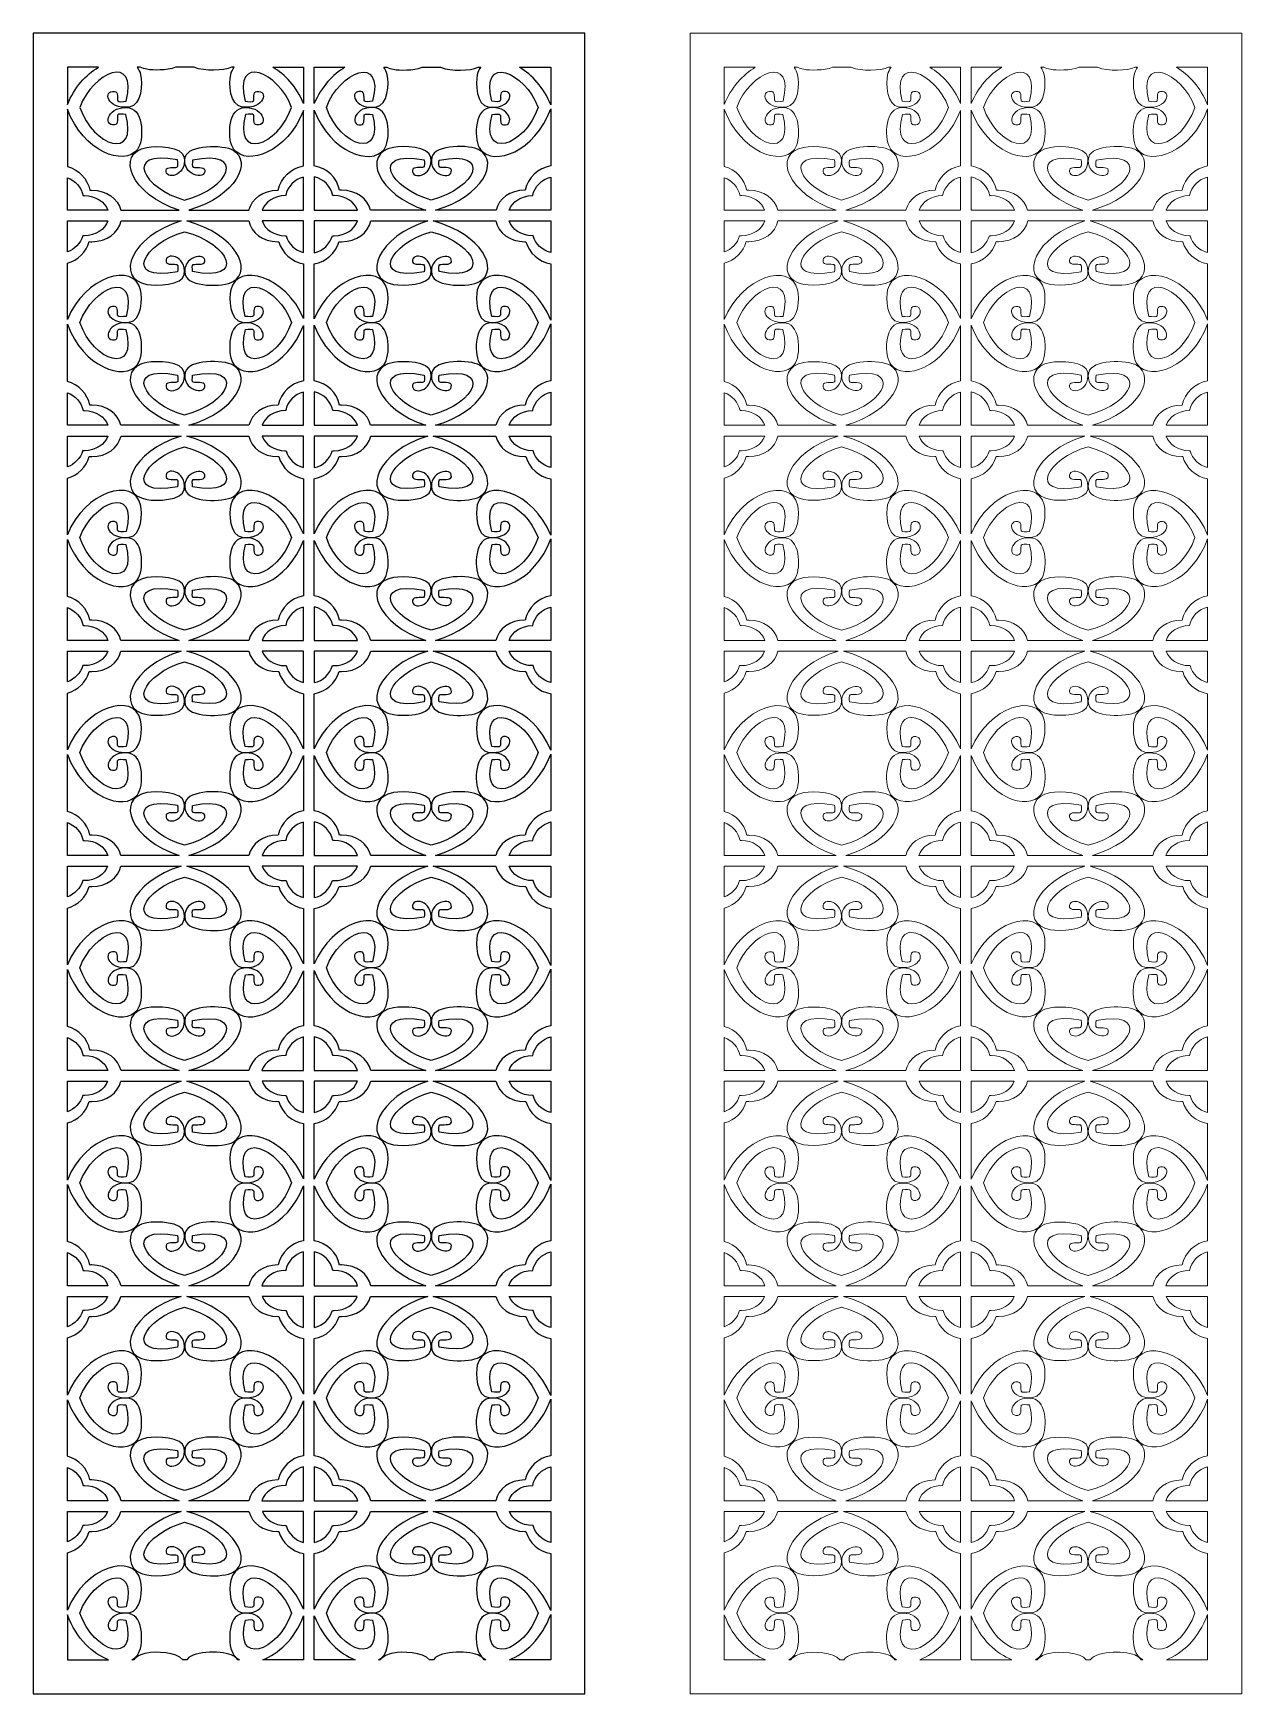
# Model space of a CAD drawing. Header units: centimetres. Extents: x -9.4 to 7.8, y -12.1 to 11.6.
import ezdxf

# ---------------------------------------------------------------- set-up
doc = ezdxf.new("R2010")
doc.units = ezdxf.units.CM
doc.header["$MEASUREMENT"] = 0
doc.layers.add('layer 1', color=7, linetype='Continuous')

msp = doc.modelspace()

# ---------------------------------------------------------------- linework, layer by layer
at = {"layer": 'layer 1', "color": 242}
for points, knots in [([(-9.42126, 11.55884), (-9.42126, 11.55884), (-1.56024, 11.55884), (-1.56024, 11.55884), (-1.56024, 11.55884), (-1.56024, 11.55884), (-1.56024, -12.10525), (-1.56024, -12.10525), (-1.56024, -12.10525), (-1.56024, -12.10525), (-9.42126, -12.10525), (-9.42126, -12.10525), (-9.42126, -12.10525), (-9.42126, -12.10525), (-9.42126, 11.55884), (-9.42126, 11.55884)], [0, 0, 0, 0, 0.2, 0.2, 0.2, 0.2, 0.4, 0.4, 0.4, 0.4, 0.6, 0.6, 0.6, 0.6, 1, 1, 1, 1]), ([(-8.05356, 10.49362), (-8.35097, 10.5433), (-8.43771, 10.23375), (-8.26359, 10.25243), (-8.26359, 10.25243), (-8.20107, 10.25911), (-8.22978, 10.36728), (-8.21681, 10.39419), (-8.21681, 10.39419), (-8.20728, 10.41388), (-8.15056, 10.40734), (-8.10042, 10.40234), (-8.10042, 10.40234), (-7.92654, 9.74147), (-8.56272, 9.93617), (-8.75667, 10.50219), (-8.75667, 10.50219), (-8.57435, 11.00589), (-7.92524, 11.28004), (-8.0976, 10.58864), (-8.0976, 10.58864), (-8.14837, 10.58356), (-8.20707, 10.57642), (-8.21681, 10.59645), (-8.21681, 10.59645), (-8.22978, 10.62341), (-8.20107, 10.72355), (-8.26359, 10.73023), (-8.26359, 10.73023), (-8.4307, 10.74828), (-8.37653, 10.47267), (-8.05545, 10.50605), (-8.05545, 10.50605), (-7.87175, 10.52507), (-7.86247, 10.85166), (-7.89035, 10.96713), (-7.89035, 10.96713), (-7.90039, 11.00881), (-7.91701, 11.04381), (-7.93883, 11.0726), (-7.93883, 11.0726), (-7.93883, 11.0726), (-7.89613, 11.0726), (-7.89613, 11.0726), (-7.89613, 11.0726), (-7.86864, 11.06033), (-7.83706, 11.05074), (-7.80129, 11.04427), (-7.80129, 11.04427), (-7.71344, 11.02835), (-7.51964, 11.02643), (-7.39149, 11.0726), (-7.39149, 11.0726), (-7.39149, 11.0726), (-7.13037, 11.0726), (-7.13037, 11.0726), (-7.13037, 11.0726), (-6.97226, 11.01263), (-6.70916, 11.02338), (-6.59481, 11.0726), (-6.59481, 11.0726), (-6.59481, 11.0726), (-6.55845, 11.0726), (-6.55845, 11.0726), (-6.55845, 11.0726), (-6.58027, 11.04382), (-6.59687, 11.0088), (-6.60691, 10.96713), (-6.60691, 10.96713), (-6.63471, 10.85166), (-6.62551, 10.52507), (-6.44181, 10.50601), (-6.44181, 10.50601), (-6.12072, 10.47267), (-6.06655, 10.74828), (-6.23367, 10.73023), (-6.23367, 10.73023), (-6.29619, 10.72355), (-6.26747, 10.62341), (-6.28045, 10.59645), (-6.28045, 10.59645), (-6.29015, 10.57642), (-6.34885, 10.58356), (-6.39965, 10.58868), (-6.39965, 10.58868), (-6.57198, 11.28004), (-5.92296, 11.00589), (-5.7406, 10.50219), (-5.7406, 10.50219), (-5.93454, 9.93617), (-6.57072, 9.74147), (-6.39684, 10.40234), (-6.39684, 10.40234), (-6.3467, 10.40734), (-6.28998, 10.41388), (-6.28045, 10.39419), (-6.28045, 10.39419), (-6.26747, 10.36728), (-6.29619, 10.25915), (-6.23367, 10.25243), (-6.23367, 10.25243), (-6.05954, 10.23375), (-6.14629, 10.5433), (-6.44366, 10.49362), (-6.44366, 10.49362), (-6.65625, 10.45806), (-6.65482, 10.02146), (-6.56165, 9.90296), (-6.56165, 9.90296), (-6.37156, 9.66123), (-5.80047, 9.86089), (-5.56857, 10.45974), (-5.56857, 10.45974), (-5.56857, 10.45974), (-5.56857, 9.66777), (-5.56857, 9.66777), (-5.56857, 9.66777), (-5.74886, 9.63682), (-5.89254, 9.49847), (-5.92901, 9.32236), (-5.92901, 9.32236), (-5.93109, 9.32243), (-5.93324, 9.32246), (-5.93539, 9.32246), (-5.93539, 9.32246), (-6.14706, 9.32246), (-6.30647, 9.19986), (-6.34652, 9.03652), (-6.34652, 9.03652), (-6.34652, 9.03652), (-7.20266, 9.03652), (-7.20266, 9.03652), (-7.20266, 9.03652), (-6.52163, 9.23979), (-6.29573, 9.72938), (-6.57298, 9.89305), (-6.57298, 9.89305), (-6.70983, 9.97388), (-7.21369, 9.97501), (-7.25476, 9.79094), (-7.25476, 9.79094), (-7.31211, 9.53325), (-6.95479, 9.45805), (-6.97633, 9.60895), (-6.97633, 9.60895), (-6.9841, 9.66308), (-7.10897, 9.63822), (-7.14005, 9.64952), (-7.14005, 9.64952), (-7.16276, 9.65771), (-7.1552, 9.70687), (-7.14945, 9.75034), (-7.14945, 9.75034), (-6.3866, 9.90095), (-6.61136, 9.3498), (-7.26471, 9.18176), (-7.26471, 9.18176), (-7.84605, 9.33972), (-8.16252, 9.90208), (-7.36448, 9.75272), (-7.36448, 9.75272), (-7.35864, 9.70876), (-7.35033, 9.65792), (-7.37346, 9.64952), (-7.37346, 9.64952), (-7.40458, 9.63822), (-7.52013, 9.66308), (-7.52794, 9.60895), (-7.52794, 9.60895), (-7.54872, 9.46413), (-7.23066, 9.51112), (-7.26912, 9.78925), (-7.26912, 9.78925), (-7.29112, 9.94843), (-7.66806, 9.95645), (-7.80129, 9.93231), (-7.80129, 9.93231), (-8.25998, 9.8493), (-8.02979, 9.25621), (-7.34071, 9.03652), (-7.34071, 9.03652), (-7.34071, 9.03652), (-8.17196, 9.03652), (-8.17196, 9.03652), (-8.17196, 9.03652), (-8.21287, 9.19986), (-8.37537, 9.32246), (-8.58695, 9.32246), (-8.58695, 9.32246), (-8.59602, 9.32246), (-8.60504, 9.32214), (-8.61392, 9.32172), (-8.61392, 9.32172), (-8.64746, 9.48507), (-8.77327, 9.61607), (-8.93501, 9.65917), (-8.93501, 9.65917), (-8.93501, 9.65917), (-8.93501, 10.47611), (-8.93501, 10.47611), (-8.93501, 10.47611), (-8.70731, 9.86449), (-8.12752, 9.65901), (-7.93561, 9.90296), (-7.93561, 9.90296), (-7.84231, 10.0215), (-7.84101, 10.45806), (-8.05356, 10.49362)], [0, 0, 0, 0, 0.01886792, 0.01886792, 0.01886792, 0.01886792, 0.03773585, 0.03773585, 0.03773585, 0.03773585, 0.05660377, 0.05660377, 0.05660377, 0.05660377, 0.0754717, 0.0754717, 0.0754717, 0.0754717, 0.09433962, 0.09433962, 0.09433962, 0.09433962, 0.11320755, 0.11320755, 0.11320755, 0.11320755, 0.13207547, 0.13207547, 0.13207547, 0.13207547, 0.1509434, 0.1509434, 0.1509434, 0.1509434, 0.16981132, 0.16981132, 0.16981132, 0.16981132, 0.18867925, 0.18867925, 0.18867925, 0.18867925, 0.20754717, 0.20754717, 0.20754717, 0.20754717, 0.22641509, 0.22641509, 0.22641509, 0.22641509, 0.24528302, 0.24528302, 0.24528302, 0.24528302, 0.26415094, 0.26415094, 0.26415094, 0.26415094, 0.28301887, 0.28301887, 0.28301887, 0.28301887, 0.30188679, 0.30188679, 0.30188679, 0.30188679, 0.32075472, 0.32075472, 0.32075472, 0.32075472, 0.33962264, 0.33962264, 0.33962264, 0.33962264, 0.35849057, 0.35849057, 0.35849057, 0.35849057, 0.37735849, 0.37735849, 0.37735849, 0.37735849, 0.39622642, 0.39622642, 0.39622642, 0.39622642, 0.41509434, 0.41509434, 0.41509434, 0.41509434, 0.43396226, 0.43396226, 0.43396226, 0.43396226, 0.45283019, 0.45283019, 0.45283019, 0.45283019, 0.47169811, 0.47169811, 0.47169811, 0.47169811, 0.49056604, 0.49056604, 0.49056604, 0.49056604, 0.50943396, 0.50943396, 0.50943396, 0.50943396, 0.52830189, 0.52830189, 0.52830189, 0.52830189, 0.54716981, 0.54716981, 0.54716981, 0.54716981, 0.56603774, 0.56603774, 0.56603774, 0.56603774, 0.58490566, 0.58490566, 0.58490566, 0.58490566, 0.60377358, 0.60377358, 0.60377358, 0.60377358, 0.62264151, 0.62264151, 0.62264151, 0.62264151, 0.64150943, 0.64150943, 0.64150943, 0.64150943, 0.66037736, 0.66037736, 0.66037736, 0.66037736, 0.67924528, 0.67924528, 0.67924528, 0.67924528, 0.69811321, 0.69811321, 0.69811321, 0.69811321, 0.71698113, 0.71698113, 0.71698113, 0.71698113, 0.73584906, 0.73584906, 0.73584906, 0.73584906, 0.75471698, 0.75471698, 0.75471698, 0.75471698, 0.77358491, 0.77358491, 0.77358491, 0.77358491, 0.79245283, 0.79245283, 0.79245283, 0.79245283, 0.81132075, 0.81132075, 0.81132075, 0.81132075, 0.83018868, 0.83018868, 0.83018868, 0.83018868, 0.8490566, 0.8490566, 0.8490566, 0.8490566, 0.86792453, 0.86792453, 0.86792453, 0.86792453, 0.88679245, 0.88679245, 0.88679245, 0.88679245, 0.90566038, 0.90566038, 0.90566038, 0.90566038, 0.9245283, 0.9245283, 0.9245283, 0.9245283, 0.94339623, 0.94339623, 0.94339623, 0.94339623, 0.96226415, 0.96226415, 0.96226415, 0.96226415, 1, 1, 1, 1]), ([(-4.42529, 11.0726), (-4.40348, 11.04382), (-4.38688, 11.0088), (-4.37684, 10.96713), (-4.37684, 10.96713), (-4.34895, 10.85166), (-4.35823, 10.52507), (-4.54193, 10.50605), (-4.54193, 10.50605), (-4.86302, 10.47267), (-4.91719, 10.74828), (-4.75007, 10.73023), (-4.75007, 10.73023), (-4.68755, 10.72355), (-4.71627, 10.62341), (-4.7033, 10.59645), (-4.7033, 10.59645), (-4.69356, 10.57642), (-4.63485, 10.58356), (-4.58409, 10.58864), (-4.58409, 10.58864), (-4.41173, 11.28004), (-5.06084, 11.00589), (-5.24315, 10.50219), (-5.24315, 10.50219), (-5.04921, 9.93617), (-4.41303, 9.74147), (-4.58691, 10.40234), (-4.58691, 10.40234), (-4.63704, 10.40734), (-4.69377, 10.41388), (-4.7033, 10.39419), (-4.7033, 10.39419), (-4.71627, 10.36728), (-4.68755, 10.25911), (-4.75007, 10.25243), (-4.75007, 10.25243), (-4.92421, 10.23375), (-4.83745, 10.5433), (-4.54005, 10.49362), (-4.54005, 10.49362), (-4.32749, 10.45806), (-4.3288, 10.0215), (-4.4221, 9.90296), (-4.4221, 9.90296), (-4.61248, 9.66094), (-5.18466, 9.86135), (-5.41606, 10.46171), (-5.41606, 10.46171), (-5.41606, 10.46171), (-5.41606, 9.66784), (-5.41606, 9.66784), (-5.41606, 9.66784), (-5.23539, 9.637), (-5.09137, 9.49825), (-5.05512, 9.32172), (-5.05512, 9.32172), (-5.04624, 9.32214), (-5.03722, 9.32246), (-5.02815, 9.32246), (-5.02815, 9.32246), (-4.81656, 9.32246), (-4.65407, 9.19986), (-4.61317, 9.03652), (-4.61317, 9.03652), (-4.61317, 9.03652), (-3.8272, 9.03652), (-3.8272, 9.03652), (-3.8272, 9.03652), (-4.51628, 9.25621), (-4.74647, 9.8493), (-4.28778, 9.93231), (-4.28778, 9.93231), (-4.15454, 9.95645), (-3.77761, 9.94843), (-3.75561, 9.78925), (-3.75561, 9.78925), (-3.71715, 9.51112), (-4.03521, 9.46413), (-4.01443, 9.60895), (-4.01443, 9.60895), (-4.00662, 9.66308), (-3.89107, 9.63822), (-3.85995, 9.64952), (-3.85995, 9.64952), (-3.83682, 9.65792), (-3.84513, 9.70876), (-3.85096, 9.75272), (-3.85096, 9.75272), (-4.64901, 9.90208), (-4.33253, 9.33972), (-3.7512, 9.18176), (-3.7512, 9.18176), (-3.09785, 9.3498), (-2.87309, 9.90095), (-3.63594, 9.75034), (-3.63594, 9.75034), (-3.64169, 9.70687), (-3.64925, 9.65771), (-3.62653, 9.64952), (-3.62653, 9.64952), (-3.59546, 9.63822), (-3.47059, 9.66308), (-3.46282, 9.60895), (-3.46282, 9.60895), (-3.44128, 9.45805), (-3.7986, 9.53325), (-3.74124, 9.79094), (-3.74124, 9.79094), (-3.70018, 9.97501), (-3.19631, 9.97388), (-3.05947, 9.89305), (-3.05947, 9.89305), (-2.78222, 9.72938), (-3.00812, 9.23979), (-3.68914, 9.03652), (-3.68914, 9.03652), (-3.68914, 9.03652), (-2.82642, 9.03652), (-2.82642, 9.03652), (-2.82642, 9.03652), (-2.78636, 9.19986), (-2.62695, 9.32246), (-2.41528, 9.32246), (-2.41528, 9.32246), (-2.41313, 9.32246), (-2.41099, 9.32243), (-2.4089, 9.32236), (-2.4089, 9.32236), (-2.3723, 9.49911), (-2.2277, 9.63782), (-2.04649, 9.6681), (-2.04649, 9.6681), (-2.04649, 9.6681), (-2.04649, 10.48212), (-2.04649, 10.48212), (-2.04649, 10.48212), (-2.27262, 9.86582), (-2.85568, 9.65825), (-3.04813, 9.90296), (-3.04813, 9.90296), (-3.14131, 10.02146), (-3.14274, 10.45806), (-2.93015, 10.49362), (-2.93015, 10.49362), (-2.63278, 10.5433), (-2.54603, 10.23375), (-2.72016, 10.25243), (-2.72016, 10.25243), (-2.78268, 10.25915), (-2.75396, 10.36728), (-2.76694, 10.39419), (-2.76694, 10.39419), (-2.77647, 10.41388), (-2.8332, 10.40734), (-2.88333, 10.40234), (-2.88333, 10.40234), (-3.05721, 9.74147), (-2.42103, 9.93617), (-2.22708, 10.50219), (-2.22708, 10.50219), (-2.40944, 11.00589), (-3.05846, 11.28004), (-2.88614, 10.58868), (-2.88614, 10.58868), (-2.83534, 10.58356), (-2.77664, 10.57642), (-2.76694, 10.59645), (-2.76694, 10.59645), (-2.75396, 10.62341), (-2.78268, 10.72355), (-2.72016, 10.73023), (-2.72016, 10.73023), (-2.55304, 10.74828), (-2.60721, 10.47267), (-2.9283, 10.50601), (-2.9283, 10.50601), (-3.112, 10.52507), (-3.1212, 10.85166), (-3.0934, 10.96713), (-3.0934, 10.96713), (-3.08335, 11.00881), (-3.06674, 11.04382), (-3.04491, 11.0726), (-3.04491, 11.0726), (-3.04491, 11.0726), (-3.0813, 11.0726), (-3.0813, 11.0726), (-3.0813, 11.0726), (-3.19565, 11.02338), (-3.45875, 11.01263), (-3.61686, 11.0726), (-3.61686, 11.0726), (-3.61686, 11.0726), (-3.87798, 11.0726), (-3.87798, 11.0726), (-3.87798, 11.0726), (-4.00613, 11.02643), (-4.19992, 11.02835), (-4.28778, 11.04427), (-4.28778, 11.04427), (-4.32355, 11.05074), (-4.35512, 11.06033), (-4.38262, 11.0726), (-4.38262, 11.0726), (-4.38262, 11.0726), (-4.42529, 11.0726), (-4.42529, 11.0726)], [0, 0, 0, 0, 0.01886792, 0.01886792, 0.01886792, 0.01886792, 0.03773585, 0.03773585, 0.03773585, 0.03773585, 0.05660377, 0.05660377, 0.05660377, 0.05660377, 0.0754717, 0.0754717, 0.0754717, 0.0754717, 0.09433962, 0.09433962, 0.09433962, 0.09433962, 0.11320755, 0.11320755, 0.11320755, 0.11320755, 0.13207547, 0.13207547, 0.13207547, 0.13207547, 0.1509434, 0.1509434, 0.1509434, 0.1509434, 0.16981132, 0.16981132, 0.16981132, 0.16981132, 0.18867925, 0.18867925, 0.18867925, 0.18867925, 0.20754717, 0.20754717, 0.20754717, 0.20754717, 0.22641509, 0.22641509, 0.22641509, 0.22641509, 0.24528302, 0.24528302, 0.24528302, 0.24528302, 0.26415094, 0.26415094, 0.26415094, 0.26415094, 0.28301887, 0.28301887, 0.28301887, 0.28301887, 0.30188679, 0.30188679, 0.30188679, 0.30188679, 0.32075472, 0.32075472, 0.32075472, 0.32075472, 0.33962264, 0.33962264, 0.33962264, 0.33962264, 0.35849057, 0.35849057, 0.35849057, 0.35849057, 0.37735849, 0.37735849, 0.37735849, 0.37735849, 0.39622642, 0.39622642, 0.39622642, 0.39622642, 0.41509434, 0.41509434, 0.41509434, 0.41509434, 0.43396226, 0.43396226, 0.43396226, 0.43396226, 0.45283019, 0.45283019, 0.45283019, 0.45283019, 0.47169811, 0.47169811, 0.47169811, 0.47169811, 0.49056604, 0.49056604, 0.49056604, 0.49056604, 0.50943396, 0.50943396, 0.50943396, 0.50943396, 0.52830189, 0.52830189, 0.52830189, 0.52830189, 0.54716981, 0.54716981, 0.54716981, 0.54716981, 0.56603774, 0.56603774, 0.56603774, 0.56603774, 0.58490566, 0.58490566, 0.58490566, 0.58490566, 0.60377358, 0.60377358, 0.60377358, 0.60377358, 0.62264151, 0.62264151, 0.62264151, 0.62264151, 0.64150943, 0.64150943, 0.64150943, 0.64150943, 0.66037736, 0.66037736, 0.66037736, 0.66037736, 0.67924528, 0.67924528, 0.67924528, 0.67924528, 0.69811321, 0.69811321, 0.69811321, 0.69811321, 0.71698113, 0.71698113, 0.71698113, 0.71698113, 0.73584906, 0.73584906, 0.73584906, 0.73584906, 0.75471698, 0.75471698, 0.75471698, 0.75471698, 0.77358491, 0.77358491, 0.77358491, 0.77358491, 0.79245283, 0.79245283, 0.79245283, 0.79245283, 0.81132075, 0.81132075, 0.81132075, 0.81132075, 0.83018868, 0.83018868, 0.83018868, 0.83018868, 0.8490566, 0.8490566, 0.8490566, 0.8490566, 0.86792453, 0.86792453, 0.86792453, 0.86792453, 0.88679245, 0.88679245, 0.88679245, 0.88679245, 0.90566038, 0.90566038, 0.90566038, 0.90566038, 0.9245283, 0.9245283, 0.9245283, 0.9245283, 0.94339623, 0.94339623, 0.94339623, 0.94339623, 0.96226415, 0.96226415, 0.96226415, 0.96226415, 1, 1, 1, 1]), ([(-8.49266, 11.0726), (-8.66799, 10.96873), (-8.83777, 10.78748), (-8.93501, 10.54199), (-8.93501, 10.54199), (-8.93501, 10.54199), (-8.93501, 11.0726), (-8.93501, 11.0726), (-8.93501, 11.0726), (-8.93501, 11.0726), (-8.49266, 11.0726), (-8.49266, 11.0726)], [0, 0, 0, 0, 0.25, 0.25, 0.25, 0.25, 0.5, 0.5, 0.5, 0.5, 1, 1, 1, 1]), ([(-6.00488, 11.0726), (-5.83319, 10.97091), (-5.66677, 10.79504), (-5.56857, 10.55727), (-5.56857, 10.55727), (-5.56857, 10.55727), (-5.56857, 11.0726), (-5.56857, 11.0726), (-5.56857, 11.0726), (-5.56857, 11.0726), (-6.00488, 11.0726), (-6.00488, 11.0726)], [0, 0, 0, 0, 0.25, 0.25, 0.25, 0.25, 0.5, 0.5, 0.5, 0.5, 1, 1, 1, 1]), ([(-5.41606, 11.0726), (-5.41606, 11.0726), (-5.41606, 10.55543), (-5.41606, 10.55543), (-5.41606, 10.55543), (-5.31797, 10.79413), (-5.15114, 10.97062), (-4.97897, 11.0726), (-4.97897, 11.0726), (-4.97897, 11.0726), (-5.41606, 11.0726), (-5.41606, 11.0726)], [0, 0, 0, 0, 0.25, 0.25, 0.25, 0.25, 0.5, 0.5, 0.5, 0.5, 1, 1, 1, 1]), ([(-2.49114, 11.0726), (-2.31442, 10.96793), (-2.14336, 10.78466), (-2.04649, 10.53623), (-2.04649, 10.53623), (-2.04649, 10.53623), (-2.04649, 11.0726), (-2.04649, 11.0726), (-2.04649, 11.0726), (-2.04649, 11.0726), (-2.49114, 11.0726), (-2.49114, 11.0726)], [0, 0, 0, 0, 0.25, 0.25, 0.25, 0.25, 0.5, 0.5, 0.5, 0.5, 1, 1, 1, 1]), ([(-8.93501, 9.03652), (-8.93501, 9.03652), (-8.35964, 9.03652), (-8.35964, 9.03652), (-8.35964, 9.03652), (-8.40055, 9.15617), (-8.53312, 9.24426), (-8.68957, 9.24426), (-8.68957, 9.24426), (-8.69654, 9.24426), (-8.70347, 9.24401), (-8.71032, 9.24368), (-8.71032, 9.24368), (-8.73456, 9.36302), (-8.82143, 9.46017), (-8.93501, 9.49929), (-8.93501, 9.49929), (-8.93501, 9.49929), (-8.93501, 9.03652), (-8.93501, 9.03652)], [0, 0, 0, 0, 0.16666667, 0.16666667, 0.16666667, 0.16666667, 0.33333333, 0.33333333, 0.33333333, 0.33333333, 0.5, 0.5, 0.5, 0.5, 0.66666667, 0.66666667, 0.66666667, 0.66666667, 1, 1, 1, 1]), ([(-6.15863, 9.03652), (-6.11771, 9.15617), (-5.98514, 9.24426), (-5.82863, 9.24426), (-5.82863, 9.24426), (-5.82698, 9.24426), (-5.82533, 9.24423), (-5.82371, 9.2442), (-5.82371, 9.2442), (-5.79717, 9.37378), (-5.69679, 9.47709), (-5.56857, 9.50822), (-5.56857, 9.50822), (-5.56857, 9.50822), (-5.56857, 9.03652), (-5.56857, 9.03652), (-5.56857, 9.03652), (-5.56857, 9.03652), (-6.15863, 9.03652), (-6.15863, 9.03652)], [0, 0, 0, 0, 0.16666667, 0.16666667, 0.16666667, 0.16666667, 0.33333333, 0.33333333, 0.33333333, 0.33333333, 0.5, 0.5, 0.5, 0.5, 0.66666667, 0.66666667, 0.66666667, 0.66666667, 1, 1, 1, 1]), ([(-5.15151, 9.24368), (-5.14467, 9.24401), (-5.13774, 9.24426), (-5.13077, 9.24426), (-5.13077, 9.24426), (-4.97432, 9.24426), (-4.84176, 9.15617), (-4.80085, 9.03652), (-4.80085, 9.03652), (-4.80085, 9.03652), (-5.41606, 9.03652), (-5.41606, 9.03652), (-5.41606, 9.03652), (-5.41606, 9.03652), (-5.41606, 9.51034), (-5.41606, 9.51034), (-5.41606, 9.51034), (-5.28326, 9.48203), (-5.17852, 9.37663), (-5.15151, 9.24368)], [0, 0, 0, 0, 0.16666667, 0.16666667, 0.16666667, 0.16666667, 0.33333333, 0.33333333, 0.33333333, 0.33333333, 0.5, 0.5, 0.5, 0.5, 0.66666667, 0.66666667, 0.66666667, 0.66666667, 1, 1, 1, 1]), ([(-2.04649, 9.50869), (-2.17565, 9.47814), (-2.27693, 9.37444), (-2.3036, 9.2442), (-2.3036, 9.2442), (-2.30522, 9.24423), (-2.30687, 9.24426), (-2.30852, 9.24426), (-2.30852, 9.24426), (-2.46503, 9.24426), (-2.5976, 9.15617), (-2.63852, 9.03652), (-2.63852, 9.03652), (-2.63852, 9.03652), (-2.04649, 9.03652), (-2.04649, 9.03652), (-2.04649, 9.03652), (-2.04649, 9.03652), (-2.04649, 9.50869), (-2.04649, 9.50869)], [0, 0, 0, 0, 0.16666667, 0.16666667, 0.16666667, 0.16666667, 0.33333333, 0.33333333, 0.33333333, 0.33333333, 0.5, 0.5, 0.5, 0.5, 0.66666667, 0.66666667, 0.66666667, 0.66666667, 1, 1, 1, 1]), ([(-8.93501, 6.59581), (-8.77327, 6.55272), (-8.64746, 6.42171), (-8.61392, 6.25837), (-8.61392, 6.25837), (-8.60504, 6.25878), (-8.59602, 6.2591), (-8.58695, 6.2591), (-8.58695, 6.2591), (-8.37457, 6.2591), (-8.21166, 6.13558), (-8.17152, 5.97133), (-8.17152, 5.97133), (-8.17152, 5.97133), (-7.34071, 5.97133), (-7.34071, 5.97133), (-7.34071, 5.97133), (-8.02979, 6.19101), (-8.25998, 6.7841), (-7.80129, 6.86712), (-7.80129, 6.86712), (-7.66806, 6.89126), (-7.29112, 6.88324), (-7.26912, 6.72406), (-7.26912, 6.72406), (-7.23066, 6.44592), (-7.54872, 6.39894), (-7.52794, 6.54376), (-7.52794, 6.54376), (-7.52013, 6.59789), (-7.40458, 6.57303), (-7.37346, 6.58432), (-7.37346, 6.58432), (-7.35033, 6.59272), (-7.35864, 6.64357), (-7.36448, 6.68753), (-7.36448, 6.68753), (-8.16252, 6.83688), (-7.84605, 6.27453), (-7.26471, 6.11657), (-7.26471, 6.11657), (-6.61136, 6.2846), (-6.3866, 6.83575), (-7.14945, 6.68514), (-7.14945, 6.68514), (-7.1552, 6.64168), (-7.16276, 6.59251), (-7.14005, 6.58432), (-7.14005, 6.58432), (-7.10897, 6.57303), (-6.9841, 6.59789), (-6.97633, 6.54376), (-6.97633, 6.54376), (-6.95479, 6.39285), (-7.31211, 6.46805), (-7.25476, 6.72574), (-7.25476, 6.72574), (-7.21369, 6.90982), (-6.70983, 6.90869), (-6.57298, 6.82786), (-6.57298, 6.82786), (-6.29573, 6.66418), (-6.52163, 6.17459), (-7.20266, 5.97133), (-7.20266, 5.97133), (-7.20266, 5.97133), (-6.34696, 5.97133), (-6.34696, 5.97133), (-6.34696, 5.97133), (-6.30765, 6.13558), (-6.14785, 6.2591), (-5.93539, 6.2591), (-5.93539, 6.2591), (-5.93324, 6.2591), (-5.93109, 6.25907), (-5.92901, 6.25901), (-5.92901, 6.25901), (-5.89254, 6.43512), (-5.74886, 6.57347), (-5.56857, 6.60442), (-5.56857, 6.60442), (-5.56857, 6.60442), (-5.56857, 7.39454), (-5.56857, 7.39454), (-5.56857, 7.39454), (-5.80047, 6.79569), (-6.37156, 6.59603), (-6.56165, 6.83777), (-6.56165, 6.83777), (-6.65482, 6.95626), (-6.65625, 7.39286), (-6.44366, 7.42842), (-6.44366, 7.42842), (-6.14629, 7.4781), (-6.05954, 7.16856), (-6.23367, 7.18724), (-6.23367, 7.18724), (-6.29619, 7.19396), (-6.26747, 7.30208), (-6.28045, 7.329), (-6.28045, 7.329), (-6.28998, 7.34869), (-6.3467, 7.34214), (-6.39684, 7.33714), (-6.39684, 7.33714), (-6.57072, 6.67628), (-5.93454, 6.87098), (-5.7406, 7.43699), (-5.7406, 7.43699), (-5.92296, 7.94069), (-6.57198, 8.21484), (-6.39965, 7.52349), (-6.39965, 7.52349), (-6.34885, 7.51836), (-6.29015, 7.51123), (-6.28045, 7.53126), (-6.28045, 7.53126), (-6.26747, 7.55821), (-6.29619, 7.65836), (-6.23367, 7.66503), (-6.23367, 7.66503), (-6.06655, 7.68309), (-6.12072, 7.40747), (-6.44181, 7.44081), (-6.44181, 7.44081), (-6.62551, 7.45988), (-6.63471, 7.78647), (-6.60691, 7.90194), (-6.60691, 7.90194), (-6.51059, 8.30163), (-5.81857, 8.09752), (-5.56857, 7.49221), (-5.56857, 7.49221), (-5.56857, 7.49221), (-5.56857, 8.27357), (-5.56857, 8.27357), (-5.56857, 8.27357), (-5.73812, 8.3027), (-5.87519, 8.42688), (-5.92128, 8.588), (-5.92128, 8.588), (-5.92596, 8.5879), (-5.93068, 8.58774), (-5.93539, 8.58774), (-5.93539, 8.58774), (-6.15152, 8.58774), (-6.31316, 8.71558), (-6.34889, 8.88402), (-6.34889, 8.88402), (-6.34889, 8.88402), (-7.23389, 8.88402), (-7.23389, 8.88402), (-7.23389, 8.88402), (-6.52856, 8.68662), (-6.29153, 8.18448), (-6.57298, 8.01833), (-6.57298, 8.01833), (-6.70983, 7.9375), (-7.21369, 7.93636), (-7.25476, 8.12053), (-7.25476, 8.12053), (-7.31211, 8.37813), (-6.95479, 8.45333), (-6.97633, 8.30243), (-6.97633, 8.30243), (-6.9841, 8.2483), (-7.10897, 8.27316), (-7.14005, 8.26187), (-7.14005, 8.26187), (-7.16276, 8.25368), (-7.1552, 8.20451), (-7.14945, 8.16105), (-7.14945, 8.16105), (-6.3866, 8.01044), (-6.61136, 8.56159), (-7.26471, 8.72962), (-7.26471, 8.72962), (-7.84605, 8.57166), (-8.16252, 8.00939), (-7.36448, 8.15865), (-7.36448, 8.15865), (-7.35864, 8.20266), (-7.35033, 8.25351), (-7.37346, 8.26187), (-7.37346, 8.26187), (-7.40458, 8.27316), (-7.52013, 8.2483), (-7.52794, 8.30243), (-7.52794, 8.30243), (-7.54872, 8.44725), (-7.23066, 8.40026), (-7.26912, 8.12213), (-7.26912, 8.12213), (-7.29112, 7.96294), (-7.66806, 7.95493), (-7.80129, 7.97907), (-7.80129, 7.97907), (-8.26644, 8.06325), (-8.02324, 8.67201), (-7.31144, 8.88402), (-7.31144, 8.88402), (-7.31144, 8.88402), (-8.16955, 8.88402), (-8.16955, 8.88402), (-8.16955, 8.88402), (-8.20605, 8.71558), (-8.3709, 8.58774), (-8.58695, 8.58774), (-8.58695, 8.58774), (-8.59856, 8.58774), (-8.61013, 8.58813), (-8.62155, 8.58887), (-8.62155, 8.58887), (-8.66377, 8.44004), (-8.78361, 8.32259), (-8.93501, 8.28221), (-8.93501, 8.28221), (-8.93501, 8.28221), (-8.93501, 7.47679), (-8.93501, 7.47679), (-8.93501, 7.47679), (-8.69052, 8.09402), (-7.98749, 8.30507), (-7.89035, 7.90194), (-7.89035, 7.90194), (-7.86247, 7.78647), (-7.87175, 7.45988), (-8.05545, 7.44085), (-8.05545, 7.44085), (-8.37653, 7.40747), (-8.4307, 7.68309), (-8.26359, 7.66503), (-8.26359, 7.66503), (-8.20107, 7.65836), (-8.22978, 7.55821), (-8.21681, 7.53126), (-8.21681, 7.53126), (-8.20707, 7.51123), (-8.14837, 7.51836), (-8.0976, 7.52344), (-8.0976, 7.52344), (-7.92524, 8.21484), (-8.57435, 7.94069), (-8.75667, 7.43699), (-8.75667, 7.43699), (-8.56272, 6.87098), (-7.92654, 6.67628), (-8.10042, 7.33714), (-8.10042, 7.33714), (-8.15056, 7.34214), (-8.20728, 7.34869), (-8.21681, 7.329), (-8.21681, 7.329), (-8.22978, 7.30208), (-8.20107, 7.19392), (-8.26359, 7.18724), (-8.26359, 7.18724), (-8.43771, 7.16856), (-8.35097, 7.4781), (-8.05356, 7.42842), (-8.05356, 7.42842), (-7.84101, 7.39286), (-7.84231, 6.9563), (-7.93561, 6.83777), (-7.93561, 6.83777), (-8.12752, 6.59382), (-8.70731, 6.79929), (-8.93501, 7.41092), (-8.93501, 7.41092), (-8.93501, 7.41092), (-8.93501, 6.59581), (-8.93501, 6.59581)], [0, 0, 0, 0, 0.01449275, 0.01449275, 0.01449275, 0.01449275, 0.02898551, 0.02898551, 0.02898551, 0.02898551, 0.04347826, 0.04347826, 0.04347826, 0.04347826, 0.05797101, 0.05797101, 0.05797101, 0.05797101, 0.07246377, 0.07246377, 0.07246377, 0.07246377, 0.08695652, 0.08695652, 0.08695652, 0.08695652, 0.10144928, 0.10144928, 0.10144928, 0.10144928, 0.11594203, 0.11594203, 0.11594203, 0.11594203, 0.13043478, 0.13043478, 0.13043478, 0.13043478, 0.14492754, 0.14492754, 0.14492754, 0.14492754, 0.15942029, 0.15942029, 0.15942029, 0.15942029, 0.17391304, 0.17391304, 0.17391304, 0.17391304, 0.1884058, 0.1884058, 0.1884058, 0.1884058, 0.20289855, 0.20289855, 0.20289855, 0.20289855, 0.2173913, 0.2173913, 0.2173913, 0.2173913, 0.23188406, 0.23188406, 0.23188406, 0.23188406, 0.24637681, 0.24637681, 0.24637681, 0.24637681, 0.26086957, 0.26086957, 0.26086957, 0.26086957, 0.27536232, 0.27536232, 0.27536232, 0.27536232, 0.28985507, 0.28985507, 0.28985507, 0.28985507, 0.30434783, 0.30434783, 0.30434783, 0.30434783, 0.31884058, 0.31884058, 0.31884058, 0.31884058, 0.33333333, 0.33333333, 0.33333333, 0.33333333, 0.34782609, 0.34782609, 0.34782609, 0.34782609, 0.36231884, 0.36231884, 0.36231884, 0.36231884, 0.37681159, 0.37681159, 0.37681159, 0.37681159, 0.39130435, 0.39130435, 0.39130435, 0.39130435, 0.4057971, 0.4057971, 0.4057971, 0.4057971, 0.42028986, 0.42028986, 0.42028986, 0.42028986, 0.43478261, 0.43478261, 0.43478261, 0.43478261, 0.44927536, 0.44927536, 0.44927536, 0.44927536, 0.46376812, 0.46376812, 0.46376812, 0.46376812, 0.47826087, 0.47826087, 0.47826087, 0.47826087, 0.49275362, 0.49275362, 0.49275362, 0.49275362, 0.50724638, 0.50724638, 0.50724638, 0.50724638, 0.52173913, 0.52173913, 0.52173913, 0.52173913, 0.53623188, 0.53623188, 0.53623188, 0.53623188, 0.55072464, 0.55072464, 0.55072464, 0.55072464, 0.56521739, 0.56521739, 0.56521739, 0.56521739, 0.57971014, 0.57971014, 0.57971014, 0.57971014, 0.5942029, 0.5942029, 0.5942029, 0.5942029, 0.60869565, 0.60869565, 0.60869565, 0.60869565, 0.62318841, 0.62318841, 0.62318841, 0.62318841, 0.63768116, 0.63768116, 0.63768116, 0.63768116, 0.65217391, 0.65217391, 0.65217391, 0.65217391, 0.66666667, 0.66666667, 0.66666667, 0.66666667, 0.68115942, 0.68115942, 0.68115942, 0.68115942, 0.69565217, 0.69565217, 0.69565217, 0.69565217, 0.71014493, 0.71014493, 0.71014493, 0.71014493, 0.72463768, 0.72463768, 0.72463768, 0.72463768, 0.73913043, 0.73913043, 0.73913043, 0.73913043, 0.75362319, 0.75362319, 0.75362319, 0.75362319, 0.76811594, 0.76811594, 0.76811594, 0.76811594, 0.7826087, 0.7826087, 0.7826087, 0.7826087, 0.79710145, 0.79710145, 0.79710145, 0.79710145, 0.8115942, 0.8115942, 0.8115942, 0.8115942, 0.82608696, 0.82608696, 0.82608696, 0.82608696, 0.84057971, 0.84057971, 0.84057971, 0.84057971, 0.85507246, 0.85507246, 0.85507246, 0.85507246, 0.86956522, 0.86956522, 0.86956522, 0.86956522, 0.88405797, 0.88405797, 0.88405797, 0.88405797, 0.89855072, 0.89855072, 0.89855072, 0.89855072, 0.91304348, 0.91304348, 0.91304348, 0.91304348, 0.92753623, 0.92753623, 0.92753623, 0.92753623, 0.94202899, 0.94202899, 0.94202899, 0.94202899, 0.95652174, 0.95652174, 0.95652174, 0.95652174, 0.97101449, 0.97101449, 0.97101449, 0.97101449, 1, 1, 1, 1]), ([(-8.93501, 8.44207), (-8.82915, 8.47855), (-8.74654, 8.56547), (-8.71617, 8.67374), (-8.71617, 8.67374), (-8.7074, 8.67316), (-8.69849, 8.67286), (-8.68957, 8.67286), (-8.68957, 8.67286), (-8.53162, 8.67286), (-8.39805, 8.76266), (-8.35852, 8.88402), (-8.35852, 8.88402), (-8.35852, 8.88402), (-8.93501, 8.88402), (-8.93501, 8.88402), (-8.93501, 8.88402), (-8.93501, 8.88402), (-8.93501, 8.44207), (-8.93501, 8.44207)], [0, 0, 0, 0, 0.16666667, 0.16666667, 0.16666667, 0.16666667, 0.33333333, 0.33333333, 0.33333333, 0.33333333, 0.5, 0.5, 0.5, 0.5, 0.66666667, 0.66666667, 0.66666667, 0.66666667, 1, 1, 1, 1]), ([(-5.56857, 8.43314), (-5.6887, 8.46232), (-5.78434, 8.55492), (-5.81777, 8.67307), (-5.81777, 8.67307), (-5.82137, 8.67298), (-5.825, 8.67286), (-5.82863, 8.67286), (-5.82863, 8.67286), (-5.98663, 8.67286), (-6.12022, 8.76266), (-6.15975, 8.88402), (-6.15975, 8.88402), (-6.15975, 8.88402), (-5.56857, 8.88402), (-5.56857, 8.88402), (-5.56857, 8.88402), (-5.56857, 8.88402), (-5.56857, 8.43314), (-5.56857, 8.43314)], [0, 0, 0, 0, 0.16666667, 0.16666667, 0.16666667, 0.16666667, 0.33333333, 0.33333333, 0.33333333, 0.33333333, 0.5, 0.5, 0.5, 0.5, 0.66666667, 0.66666667, 0.66666667, 0.66666667, 1, 1, 1, 1]), ([(-2.04649, 8.27323), (-2.21695, 8.30173), (-2.3549, 8.42625), (-2.40117, 8.588), (-2.40117, 8.588), (-2.40586, 8.5879), (-2.41057, 8.58774), (-2.41528, 8.58774), (-2.41528, 8.58774), (-2.63141, 8.58774), (-2.79305, 8.71558), (-2.82878, 8.88402), (-2.82878, 8.88402), (-2.82878, 8.88402), (-3.72038, 8.88402), (-3.72038, 8.88402), (-3.72038, 8.88402), (-3.01505, 8.68662), (-2.77802, 8.18448), (-3.05947, 8.01833), (-3.05947, 8.01833), (-3.19631, 7.9375), (-3.70018, 7.93636), (-3.74124, 8.12053), (-3.74124, 8.12053), (-3.7986, 8.37813), (-3.44128, 8.45333), (-3.46282, 8.30243), (-3.46282, 8.30243), (-3.47059, 8.2483), (-3.59546, 8.27316), (-3.62653, 8.26187), (-3.62653, 8.26187), (-3.64925, 8.25368), (-3.64169, 8.20451), (-3.63594, 8.16105), (-3.63594, 8.16105), (-2.87309, 8.01044), (-3.09785, 8.56159), (-3.7512, 8.72962), (-3.7512, 8.72962), (-4.33253, 8.57166), (-4.64901, 8.00939), (-3.85096, 8.15865), (-3.85096, 8.15865), (-3.84513, 8.20266), (-3.83682, 8.25351), (-3.85995, 8.26187), (-3.85995, 8.26187), (-3.89107, 8.27316), (-4.00662, 8.2483), (-4.01443, 8.30243), (-4.01443, 8.30243), (-4.03521, 8.44725), (-3.71715, 8.40026), (-3.75561, 8.12213), (-3.75561, 8.12213), (-3.77761, 7.96294), (-4.15454, 7.95493), (-4.28778, 7.97907), (-4.28778, 7.97907), (-4.75293, 8.06325), (-4.50973, 8.67201), (-3.79793, 8.88402), (-3.79793, 8.88402), (-3.79793, 8.88402), (-4.61075, 8.88402), (-4.61075, 8.88402), (-4.61075, 8.88402), (-4.64725, 8.71558), (-4.8121, 8.58774), (-5.02815, 8.58774), (-5.02815, 8.58774), (-5.03976, 8.58774), (-5.05133, 8.58813), (-5.06275, 8.58887), (-5.06275, 8.58887), (-5.10861, 8.4272), (-5.24605, 8.30254), (-5.41606, 8.27349), (-5.41606, 8.27349), (-5.41606, 8.27349), (-5.41606, 7.49036), (-5.41606, 7.49036), (-5.41606, 7.49036), (-5.16673, 8.0971), (-4.47324, 8.30209), (-4.37684, 7.90194), (-4.37684, 7.90194), (-4.34895, 7.78647), (-4.35823, 7.45988), (-4.54193, 7.44085), (-4.54193, 7.44085), (-4.86302, 7.40747), (-4.91719, 7.68309), (-4.75007, 7.66503), (-4.75007, 7.66503), (-4.68755, 7.65836), (-4.71627, 7.55821), (-4.7033, 7.53126), (-4.7033, 7.53126), (-4.69356, 7.51123), (-4.63485, 7.51836), (-4.58409, 7.52344), (-4.58409, 7.52344), (-4.41173, 8.21484), (-5.06084, 7.94069), (-5.24315, 7.43699), (-5.24315, 7.43699), (-5.04921, 6.87098), (-4.41303, 6.67628), (-4.58691, 7.33714), (-4.58691, 7.33714), (-4.63704, 7.34214), (-4.69377, 7.34869), (-4.7033, 7.329), (-4.7033, 7.329), (-4.71627, 7.30208), (-4.68755, 7.19392), (-4.75007, 7.18724), (-4.75007, 7.18724), (-4.92421, 7.16856), (-4.83745, 7.4781), (-4.54005, 7.42842), (-4.54005, 7.42842), (-4.32749, 7.39286), (-4.3288, 6.9563), (-4.4221, 6.83777), (-4.4221, 6.83777), (-4.61248, 6.59574), (-5.18466, 6.79616), (-5.41606, 7.39651), (-5.41606, 7.39651), (-5.41606, 7.39651), (-5.41606, 6.60449), (-5.41606, 6.60449), (-5.41606, 6.60449), (-5.23539, 6.57365), (-5.09137, 6.4349), (-5.05512, 6.25837), (-5.05512, 6.25837), (-5.04624, 6.25878), (-5.03722, 6.2591), (-5.02815, 6.2591), (-5.02815, 6.2591), (-4.81577, 6.2591), (-4.65287, 6.13558), (-4.61272, 5.97133), (-4.61272, 5.97133), (-4.61272, 5.97133), (-3.8272, 5.97133), (-3.8272, 5.97133), (-3.8272, 5.97133), (-4.51628, 6.19101), (-4.74647, 6.7841), (-4.28778, 6.86712), (-4.28778, 6.86712), (-4.15454, 6.89126), (-3.77761, 6.88324), (-3.75561, 6.72406), (-3.75561, 6.72406), (-3.71715, 6.44592), (-4.03521, 6.39894), (-4.01443, 6.54376), (-4.01443, 6.54376), (-4.00662, 6.59789), (-3.89107, 6.57303), (-3.85995, 6.58432), (-3.85995, 6.58432), (-3.83682, 6.59272), (-3.84513, 6.64357), (-3.85096, 6.68753), (-3.85096, 6.68753), (-4.64901, 6.83688), (-4.33253, 6.27453), (-3.7512, 6.11657), (-3.7512, 6.11657), (-3.09785, 6.2846), (-2.87309, 6.83575), (-3.63594, 6.68514), (-3.63594, 6.68514), (-3.64169, 6.64168), (-3.64925, 6.59251), (-3.62653, 6.58432), (-3.62653, 6.58432), (-3.59546, 6.57303), (-3.47059, 6.59789), (-3.46282, 6.54376), (-3.46282, 6.54376), (-3.44128, 6.39285), (-3.7986, 6.46805), (-3.74124, 6.72574), (-3.74124, 6.72574), (-3.70018, 6.90982), (-3.19631, 6.90869), (-3.05947, 6.82786), (-3.05947, 6.82786), (-2.78222, 6.66418), (-3.00812, 6.17459), (-3.68914, 5.97133), (-3.68914, 5.97133), (-3.68914, 5.97133), (-2.82685, 5.97133), (-2.82685, 5.97133), (-2.82685, 5.97133), (-2.78754, 6.13558), (-2.62774, 6.2591), (-2.41528, 6.2591), (-2.41528, 6.2591), (-2.41313, 6.2591), (-2.41099, 6.25907), (-2.4089, 6.25901), (-2.4089, 6.25901), (-2.3723, 6.43576), (-2.2277, 6.57446), (-2.04649, 6.60474), (-2.04649, 6.60474), (-2.04649, 6.60474), (-2.04649, 7.41692), (-2.04649, 7.41692), (-2.04649, 7.41692), (-2.27262, 6.80062), (-2.85568, 6.59306), (-3.04813, 6.83777), (-3.04813, 6.83777), (-3.14131, 6.95626), (-3.14274, 7.39286), (-2.93015, 7.42842), (-2.93015, 7.42842), (-2.63278, 7.4781), (-2.54603, 7.16856), (-2.72016, 7.18724), (-2.72016, 7.18724), (-2.78268, 7.19396), (-2.75396, 7.30208), (-2.76694, 7.329), (-2.76694, 7.329), (-2.77647, 7.34869), (-2.8332, 7.34214), (-2.88333, 7.33714), (-2.88333, 7.33714), (-3.05721, 6.67628), (-2.42103, 6.87098), (-2.22708, 7.43699), (-2.22708, 7.43699), (-2.40944, 7.94069), (-3.05846, 8.21484), (-2.88614, 7.52349), (-2.88614, 7.52349), (-2.83534, 7.51836), (-2.77664, 7.51123), (-2.76694, 7.53126), (-2.76694, 7.53126), (-2.75396, 7.55821), (-2.78268, 7.65836), (-2.72016, 7.66503), (-2.72016, 7.66503), (-2.55304, 7.68309), (-2.60721, 7.40747), (-2.9283, 7.44081), (-2.9283, 7.44081), (-3.112, 7.45988), (-3.1212, 7.78647), (-3.0934, 7.90194), (-3.0934, 7.90194), (-2.99596, 8.30623), (-2.28888, 8.09269), (-2.04649, 7.47104), (-2.04649, 7.47104), (-2.04649, 7.47104), (-2.04649, 8.27323), (-2.04649, 8.27323)], [0, 0, 0, 0, 0.01449275, 0.01449275, 0.01449275, 0.01449275, 0.02898551, 0.02898551, 0.02898551, 0.02898551, 0.04347826, 0.04347826, 0.04347826, 0.04347826, 0.05797101, 0.05797101, 0.05797101, 0.05797101, 0.07246377, 0.07246377, 0.07246377, 0.07246377, 0.08695652, 0.08695652, 0.08695652, 0.08695652, 0.10144928, 0.10144928, 0.10144928, 0.10144928, 0.11594203, 0.11594203, 0.11594203, 0.11594203, 0.13043478, 0.13043478, 0.13043478, 0.13043478, 0.14492754, 0.14492754, 0.14492754, 0.14492754, 0.15942029, 0.15942029, 0.15942029, 0.15942029, 0.17391304, 0.17391304, 0.17391304, 0.17391304, 0.1884058, 0.1884058, 0.1884058, 0.1884058, 0.20289855, 0.20289855, 0.20289855, 0.20289855, 0.2173913, 0.2173913, 0.2173913, 0.2173913, 0.23188406, 0.23188406, 0.23188406, 0.23188406, 0.24637681, 0.24637681, 0.24637681, 0.24637681, 0.26086957, 0.26086957, 0.26086957, 0.26086957, 0.27536232, 0.27536232, 0.27536232, 0.27536232, 0.28985507, 0.28985507, 0.28985507, 0.28985507, 0.30434783, 0.30434783, 0.30434783, 0.30434783, 0.31884058, 0.31884058, 0.31884058, 0.31884058, 0.33333333, 0.33333333, 0.33333333, 0.33333333, 0.34782609, 0.34782609, 0.34782609, 0.34782609, 0.36231884, 0.36231884, 0.36231884, 0.36231884, 0.37681159, 0.37681159, 0.37681159, 0.37681159, 0.39130435, 0.39130435, 0.39130435, 0.39130435, 0.4057971, 0.4057971, 0.4057971, 0.4057971, 0.42028986, 0.42028986, 0.42028986, 0.42028986, 0.43478261, 0.43478261, 0.43478261, 0.43478261, 0.44927536, 0.44927536, 0.44927536, 0.44927536, 0.46376812, 0.46376812, 0.46376812, 0.46376812, 0.47826087, 0.47826087, 0.47826087, 0.47826087, 0.49275362, 0.49275362, 0.49275362, 0.49275362, 0.50724638, 0.50724638, 0.50724638, 0.50724638, 0.52173913, 0.52173913, 0.52173913, 0.52173913, 0.53623188, 0.53623188, 0.53623188, 0.53623188, 0.55072464, 0.55072464, 0.55072464, 0.55072464, 0.56521739, 0.56521739, 0.56521739, 0.56521739, 0.57971014, 0.57971014, 0.57971014, 0.57971014, 0.5942029, 0.5942029, 0.5942029, 0.5942029, 0.60869565, 0.60869565, 0.60869565, 0.60869565, 0.62318841, 0.62318841, 0.62318841, 0.62318841, 0.63768116, 0.63768116, 0.63768116, 0.63768116, 0.65217391, 0.65217391, 0.65217391, 0.65217391, 0.66666667, 0.66666667, 0.66666667, 0.66666667, 0.68115942, 0.68115942, 0.68115942, 0.68115942, 0.69565217, 0.69565217, 0.69565217, 0.69565217, 0.71014493, 0.71014493, 0.71014493, 0.71014493, 0.72463768, 0.72463768, 0.72463768, 0.72463768, 0.73913043, 0.73913043, 0.73913043, 0.73913043, 0.75362319, 0.75362319, 0.75362319, 0.75362319, 0.76811594, 0.76811594, 0.76811594, 0.76811594, 0.7826087, 0.7826087, 0.7826087, 0.7826087, 0.79710145, 0.79710145, 0.79710145, 0.79710145, 0.8115942, 0.8115942, 0.8115942, 0.8115942, 0.82608696, 0.82608696, 0.82608696, 0.82608696, 0.84057971, 0.84057971, 0.84057971, 0.84057971, 0.85507246, 0.85507246, 0.85507246, 0.85507246, 0.86956522, 0.86956522, 0.86956522, 0.86956522, 0.88405797, 0.88405797, 0.88405797, 0.88405797, 0.89855072, 0.89855072, 0.89855072, 0.89855072, 0.91304348, 0.91304348, 0.91304348, 0.91304348, 0.92753623, 0.92753623, 0.92753623, 0.92753623, 0.94202899, 0.94202899, 0.94202899, 0.94202899, 0.95652174, 0.95652174, 0.95652174, 0.95652174, 0.97101449, 0.97101449, 0.97101449, 0.97101449, 1, 1, 1, 1]), ([(-4.79972, 8.88402), (-4.83925, 8.76266), (-4.97282, 8.67286), (-5.13077, 8.67286), (-5.13077, 8.67286), (-5.13968, 8.67286), (-5.1486, 8.67316), (-5.15737, 8.67374), (-5.15737, 8.67374), (-5.19146, 8.55222), (-5.29135, 8.45759), (-5.41606, 8.43099), (-5.41606, 8.43099), (-5.41606, 8.43099), (-5.41606, 8.88402), (-5.41606, 8.88402), (-5.41606, 8.88402), (-5.41606, 8.88402), (-4.79972, 8.88402), (-4.79972, 8.88402)], [0, 0, 0, 0, 0.16666667, 0.16666667, 0.16666667, 0.16666667, 0.33333333, 0.33333333, 0.33333333, 0.33333333, 0.5, 0.5, 0.5, 0.5, 0.66666667, 0.66666667, 0.66666667, 0.66666667, 1, 1, 1, 1]), ([(-2.04649, 8.88402), (-2.04649, 8.88402), (-2.63965, 8.88402), (-2.63965, 8.88402), (-2.63965, 8.88402), (-2.60011, 8.76266), (-2.46652, 8.67286), (-2.30852, 8.67286), (-2.30852, 8.67286), (-2.30489, 8.67286), (-2.30126, 8.67298), (-2.29766, 8.67307), (-2.29766, 8.67307), (-2.26405, 8.55428), (-2.16755, 8.4613), (-2.04649, 8.43265), (-2.04649, 8.43265), (-2.04649, 8.43265), (-2.04649, 8.88402), (-2.04649, 8.88402)], [0, 0, 0, 0, 0.16666667, 0.16666667, 0.16666667, 0.16666667, 0.33333333, 0.33333333, 0.33333333, 0.33333333, 0.5, 0.5, 0.5, 0.5, 0.66666667, 0.66666667, 0.66666667, 0.66666667, 1, 1, 1, 1]), ([(-8.93501, 5.97133), (-8.93501, 5.97133), (-8.35904, 5.97133), (-8.35904, 5.97133), (-8.35904, 5.97133), (-8.39922, 6.0919), (-8.53232, 6.1809), (-8.68957, 6.1809), (-8.68957, 6.1809), (-8.69654, 6.1809), (-8.70347, 6.18066), (-8.71032, 6.18033), (-8.71032, 6.18033), (-8.73456, 6.29966), (-8.82143, 6.39682), (-8.93501, 6.43594), (-8.93501, 6.43594), (-8.93501, 6.43594), (-8.93501, 5.97133), (-8.93501, 5.97133)], [0, 0, 0, 0, 0.16666667, 0.16666667, 0.16666667, 0.16666667, 0.33333333, 0.33333333, 0.33333333, 0.33333333, 0.5, 0.5, 0.5, 0.5, 0.66666667, 0.66666667, 0.66666667, 0.66666667, 1, 1, 1, 1]), ([(-6.15923, 5.97133), (-6.11905, 6.0919), (-5.98594, 6.1809), (-5.82863, 6.1809), (-5.82863, 6.1809), (-5.82698, 6.1809), (-5.82533, 6.18087), (-5.82371, 6.18084), (-5.82371, 6.18084), (-5.79717, 6.31043), (-5.69679, 6.41374), (-5.56857, 6.44487), (-5.56857, 6.44487), (-5.56857, 6.44487), (-5.56857, 5.97133), (-5.56857, 5.97133), (-5.56857, 5.97133), (-5.56857, 5.97133), (-6.15923, 5.97133), (-6.15923, 5.97133)], [0, 0, 0, 0, 0.16666667, 0.16666667, 0.16666667, 0.16666667, 0.33333333, 0.33333333, 0.33333333, 0.33333333, 0.5, 0.5, 0.5, 0.5, 0.66666667, 0.66666667, 0.66666667, 0.66666667, 1, 1, 1, 1]), ([(-5.15151, 6.18033), (-5.14467, 6.18066), (-5.13774, 6.1809), (-5.13077, 6.1809), (-5.13077, 6.1809), (-4.97352, 6.1809), (-4.84043, 6.0919), (-4.80025, 5.97133), (-4.80025, 5.97133), (-4.80025, 5.97133), (-5.41606, 5.97133), (-5.41606, 5.97133), (-5.41606, 5.97133), (-5.41606, 5.97133), (-5.41606, 6.44699), (-5.41606, 6.44699), (-5.41606, 6.44699), (-5.28326, 6.41867), (-5.17852, 6.31327), (-5.15151, 6.18033)], [0, 0, 0, 0, 0.16666667, 0.16666667, 0.16666667, 0.16666667, 0.33333333, 0.33333333, 0.33333333, 0.33333333, 0.5, 0.5, 0.5, 0.5, 0.66666667, 0.66666667, 0.66666667, 0.66666667, 1, 1, 1, 1]), ([(-2.04649, 6.44533), (-2.17565, 6.41479), (-2.27693, 6.31109), (-2.3036, 6.18084), (-2.3036, 6.18084), (-2.30522, 6.18087), (-2.30687, 6.1809), (-2.30852, 6.1809), (-2.30852, 6.1809), (-2.46583, 6.1809), (-2.59894, 6.0919), (-2.63912, 5.97133), (-2.63912, 5.97133), (-2.63912, 5.97133), (-2.04649, 5.97133), (-2.04649, 5.97133), (-2.04649, 5.97133), (-2.04649, 5.97133), (-2.04649, 6.44533), (-2.04649, 6.44533)], [0, 0, 0, 0, 0.16666667, 0.16666667, 0.16666667, 0.16666667, 0.33333333, 0.33333333, 0.33333333, 0.33333333, 0.5, 0.5, 0.5, 0.5, 0.66666667, 0.66666667, 0.66666667, 0.66666667, 1, 1, 1, 1]), ([(-8.93501, 3.53246), (-8.77327, 3.48936), (-8.64746, 3.35836), (-8.61392, 3.19502), (-8.61392, 3.19502), (-8.60504, 3.19543), (-8.59602, 3.19575), (-8.58695, 3.19575), (-8.58695, 3.19575), (-8.37378, 3.19575), (-8.21045, 3.0713), (-8.17108, 2.90613), (-8.17108, 2.90613), (-8.17108, 2.90613), (-7.34071, 2.90613), (-7.34071, 2.90613), (-7.34071, 2.90613), (-8.02979, 3.12582), (-8.25998, 3.71891), (-7.80129, 3.80191), (-7.80129, 3.80191), (-7.66806, 3.82606), (-7.29112, 3.81804), (-7.26912, 3.65886), (-7.26912, 3.65886), (-7.23066, 3.38073), (-7.54872, 3.33374), (-7.52794, 3.47856), (-7.52794, 3.47856), (-7.52013, 3.53268), (-7.40458, 3.50783), (-7.37346, 3.51913), (-7.37346, 3.51913), (-7.35033, 3.52752), (-7.35864, 3.57837), (-7.36448, 3.62233), (-7.36448, 3.62233), (-8.16252, 3.77169), (-7.84605, 3.20933), (-7.26471, 3.05137), (-7.26471, 3.05137), (-6.61136, 3.21941), (-6.3866, 3.77055), (-7.14945, 3.61994), (-7.14945, 3.61994), (-7.1552, 3.57648), (-7.16276, 3.52731), (-7.14005, 3.51913), (-7.14005, 3.51913), (-7.10897, 3.50783), (-6.9841, 3.53268), (-6.97633, 3.47856), (-6.97633, 3.47856), (-6.95479, 3.32765), (-7.31211, 3.40286), (-7.25476, 3.66054), (-7.25476, 3.66054), (-7.21369, 3.84462), (-6.70983, 3.84349), (-6.57298, 3.76266), (-6.57298, 3.76266), (-6.29573, 3.59898), (-6.52163, 3.1094), (-7.20266, 2.90613), (-7.20266, 2.90613), (-7.20266, 2.90613), (-6.34739, 2.90613), (-6.34739, 2.90613), (-6.34739, 2.90613), (-6.30884, 3.0713), (-6.14865, 3.19575), (-5.93539, 3.19575), (-5.93539, 3.19575), (-5.93324, 3.19575), (-5.93109, 3.19572), (-5.92901, 3.19566), (-5.92901, 3.19566), (-5.89254, 3.37177), (-5.74886, 3.51011), (-5.56857, 3.54106), (-5.56857, 3.54106), (-5.56857, 3.54106), (-5.56857, 4.32934), (-5.56857, 4.32934), (-5.56857, 4.32934), (-5.80047, 3.73049), (-6.37156, 3.53084), (-6.56165, 3.77257), (-6.56165, 3.77257), (-6.65482, 3.89106), (-6.65625, 4.32766), (-6.44366, 4.36323), (-6.44366, 4.36323), (-6.14629, 4.4129), (-6.05954, 4.10336), (-6.23367, 4.12205), (-6.23367, 4.12205), (-6.29619, 4.12876), (-6.26747, 4.23688), (-6.28045, 4.2638), (-6.28045, 4.2638), (-6.28998, 4.28349), (-6.3467, 4.27694), (-6.39684, 4.27194), (-6.39684, 4.27194), (-6.57072, 3.61108), (-5.93454, 3.80578), (-5.7406, 4.3718), (-5.7406, 4.3718), (-5.92296, 4.8755), (-6.57198, 5.14964), (-6.39965, 4.45829), (-6.39965, 4.45829), (-6.34885, 4.45317), (-6.29015, 4.44603), (-6.28045, 4.46606), (-6.28045, 4.46606), (-6.26747, 4.49302), (-6.29619, 4.59316), (-6.23367, 4.59984), (-6.23367, 4.59984), (-6.06655, 4.61789), (-6.12072, 4.34228), (-6.44181, 4.37562), (-6.44181, 4.37562), (-6.62551, 4.39468), (-6.63471, 4.72127), (-6.60691, 4.83674), (-6.60691, 4.83674), (-6.51059, 5.23643), (-5.81857, 5.03232), (-5.56857, 4.42701), (-5.56857, 4.42701), (-5.56857, 4.42701), (-5.56857, 5.21022), (-5.56857, 5.21022), (-5.56857, 5.21022), (-5.73812, 5.23935), (-5.87519, 5.36353), (-5.92128, 5.52465), (-5.92128, 5.52465), (-5.92596, 5.52455), (-5.93068, 5.52439), (-5.93539, 5.52439), (-5.93539, 5.52439), (-6.15074, 5.52439), (-6.312, 5.65129), (-6.34851, 5.81882), (-6.34851, 5.81882), (-6.34851, 5.81882), (-7.23389, 5.81882), (-7.23389, 5.81882), (-7.23389, 5.81882), (-6.52856, 5.62143), (-6.29153, 5.11928), (-6.57298, 4.95313), (-6.57298, 4.95313), (-6.70983, 4.8723), (-7.21369, 4.87117), (-7.25476, 5.05534), (-7.25476, 5.05534), (-7.31211, 5.31293), (-6.95479, 5.38814), (-6.97633, 5.23723), (-6.97633, 5.23723), (-6.9841, 5.1831), (-7.10897, 5.20797), (-7.14005, 5.19667), (-7.14005, 5.19667), (-7.16276, 5.18848), (-7.1552, 5.13931), (-7.14945, 5.09586), (-7.14945, 5.09586), (-6.3866, 4.94524), (-6.61136, 5.49638), (-7.26471, 5.66442), (-7.26471, 5.66442), (-7.84605, 5.50647), (-8.16252, 4.94419), (-7.36448, 5.09346), (-7.36448, 5.09346), (-7.35864, 5.13746), (-7.35033, 5.18831), (-7.37346, 5.19667), (-7.37346, 5.19667), (-7.40458, 5.20797), (-7.52013, 5.1831), (-7.52794, 5.23723), (-7.52794, 5.23723), (-7.54872, 5.38205), (-7.23066, 5.33506), (-7.26912, 5.05693), (-7.26912, 5.05693), (-7.29112, 4.89775), (-7.66806, 4.88973), (-7.80129, 4.91387), (-7.80129, 4.91387), (-8.26644, 4.99806), (-8.02324, 5.60682), (-7.31144, 5.81882), (-7.31144, 5.81882), (-7.31144, 5.81882), (-8.16994, 5.81882), (-8.16994, 5.81882), (-8.16994, 5.81882), (-8.20723, 5.65129), (-8.37169, 5.52439), (-8.58695, 5.52439), (-8.58695, 5.52439), (-8.59856, 5.52439), (-8.61013, 5.52477), (-8.62155, 5.52551), (-8.62155, 5.52551), (-8.66377, 5.37669), (-8.78361, 5.25923), (-8.93501, 5.21885), (-8.93501, 5.21885), (-8.93501, 5.21885), (-8.93501, 4.4116), (-8.93501, 4.4116), (-8.93501, 4.4116), (-8.69052, 5.02882), (-7.98749, 5.23987), (-7.89035, 4.83674), (-7.89035, 4.83674), (-7.86247, 4.72127), (-7.87175, 4.39468), (-8.05545, 4.37566), (-8.05545, 4.37566), (-8.37653, 4.34228), (-8.4307, 4.61789), (-8.26359, 4.59984), (-8.26359, 4.59984), (-8.20107, 4.59316), (-8.22978, 4.49302), (-8.21681, 4.46606), (-8.21681, 4.46606), (-8.20707, 4.44603), (-8.14837, 4.45317), (-8.0976, 4.45825), (-8.0976, 4.45825), (-7.92524, 5.14964), (-8.57435, 4.8755), (-8.75667, 4.3718), (-8.75667, 4.3718), (-8.56272, 3.80578), (-7.92654, 3.61108), (-8.10042, 4.27194), (-8.10042, 4.27194), (-8.15056, 4.27694), (-8.20728, 4.28349), (-8.21681, 4.2638), (-8.21681, 4.2638), (-8.22978, 4.23688), (-8.20107, 4.12872), (-8.26359, 4.12205), (-8.26359, 4.12205), (-8.43771, 4.10336), (-8.35097, 4.4129), (-8.05356, 4.36323), (-8.05356, 4.36323), (-7.84101, 4.32766), (-7.84231, 3.8911), (-7.93561, 3.77257), (-7.93561, 3.77257), (-8.12752, 3.52862), (-8.70731, 3.73409), (-8.93501, 4.34572), (-8.93501, 4.34572), (-8.93501, 4.34572), (-8.93501, 3.53246), (-8.93501, 3.53246)], [0, 0, 0, 0, 0.01449275, 0.01449275, 0.01449275, 0.01449275, 0.02898551, 0.02898551, 0.02898551, 0.02898551, 0.04347826, 0.04347826, 0.04347826, 0.04347826, 0.05797101, 0.05797101, 0.05797101, 0.05797101, 0.07246377, 0.07246377, 0.07246377, 0.07246377, 0.08695652, 0.08695652, 0.08695652, 0.08695652, 0.10144928, 0.10144928, 0.10144928, 0.10144928, 0.11594203, 0.11594203, 0.11594203, 0.11594203, 0.13043478, 0.13043478, 0.13043478, 0.13043478, 0.14492754, 0.14492754, 0.14492754, 0.14492754, 0.15942029, 0.15942029, 0.15942029, 0.15942029, 0.17391304, 0.17391304, 0.17391304, 0.17391304, 0.1884058, 0.1884058, 0.1884058, 0.1884058, 0.20289855, 0.20289855, 0.20289855, 0.20289855, 0.2173913, 0.2173913, 0.2173913, 0.2173913, 0.23188406, 0.23188406, 0.23188406, 0.23188406, 0.24637681, 0.24637681, 0.24637681, 0.24637681, 0.26086957, 0.26086957, 0.26086957, 0.26086957, 0.27536232, 0.27536232, 0.27536232, 0.27536232, 0.28985507, 0.28985507, 0.28985507, 0.28985507, 0.30434783, 0.30434783, 0.30434783, 0.30434783, 0.31884058, 0.31884058, 0.31884058, 0.31884058, 0.33333333, 0.33333333, 0.33333333, 0.33333333, 0.34782609, 0.34782609, 0.34782609, 0.34782609, 0.36231884, 0.36231884, 0.36231884, 0.36231884, 0.37681159, 0.37681159, 0.37681159, 0.37681159, 0.39130435, 0.39130435, 0.39130435, 0.39130435, 0.4057971, 0.4057971, 0.4057971, 0.4057971, 0.42028986, 0.42028986, 0.42028986, 0.42028986, 0.43478261, 0.43478261, 0.43478261, 0.43478261, 0.44927536, 0.44927536, 0.44927536, 0.44927536, 0.46376812, 0.46376812, 0.46376812, 0.46376812, 0.47826087, 0.47826087, 0.47826087, 0.47826087, 0.49275362, 0.49275362, 0.49275362, 0.49275362, 0.50724638, 0.50724638, 0.50724638, 0.50724638, 0.52173913, 0.52173913, 0.52173913, 0.52173913, 0.53623188, 0.53623188, 0.53623188, 0.53623188, 0.55072464, 0.55072464, 0.55072464, 0.55072464, 0.56521739, 0.56521739, 0.56521739, 0.56521739, 0.57971014, 0.57971014, 0.57971014, 0.57971014, 0.5942029, 0.5942029, 0.5942029, 0.5942029, 0.60869565, 0.60869565, 0.60869565, 0.60869565, 0.62318841, 0.62318841, 0.62318841, 0.62318841, 0.63768116, 0.63768116, 0.63768116, 0.63768116, 0.65217391, 0.65217391, 0.65217391, 0.65217391, 0.66666667, 0.66666667, 0.66666667, 0.66666667, 0.68115942, 0.68115942, 0.68115942, 0.68115942, 0.69565217, 0.69565217, 0.69565217, 0.69565217, 0.71014493, 0.71014493, 0.71014493, 0.71014493, 0.72463768, 0.72463768, 0.72463768, 0.72463768, 0.73913043, 0.73913043, 0.73913043, 0.73913043, 0.75362319, 0.75362319, 0.75362319, 0.75362319, 0.76811594, 0.76811594, 0.76811594, 0.76811594, 0.7826087, 0.7826087, 0.7826087, 0.7826087, 0.79710145, 0.79710145, 0.79710145, 0.79710145, 0.8115942, 0.8115942, 0.8115942, 0.8115942, 0.82608696, 0.82608696, 0.82608696, 0.82608696, 0.84057971, 0.84057971, 0.84057971, 0.84057971, 0.85507246, 0.85507246, 0.85507246, 0.85507246, 0.86956522, 0.86956522, 0.86956522, 0.86956522, 0.88405797, 0.88405797, 0.88405797, 0.88405797, 0.89855072, 0.89855072, 0.89855072, 0.89855072, 0.91304348, 0.91304348, 0.91304348, 0.91304348, 0.92753623, 0.92753623, 0.92753623, 0.92753623, 0.94202899, 0.94202899, 0.94202899, 0.94202899, 0.95652174, 0.95652174, 0.95652174, 0.95652174, 0.97101449, 0.97101449, 0.97101449, 0.97101449, 1, 1, 1, 1]), ([(-8.93501, 5.37871), (-8.82915, 5.4152), (-8.74654, 5.50212), (-8.71617, 5.61039), (-8.71617, 5.61039), (-8.7074, 5.60981), (-8.69849, 5.60951), (-8.68957, 5.60951), (-8.68957, 5.60951), (-8.53242, 5.60951), (-8.3994, 5.6984), (-8.35912, 5.81882), (-8.35912, 5.81882), (-8.35912, 5.81882), (-8.93501, 5.81882), (-8.93501, 5.81882), (-8.93501, 5.81882), (-8.93501, 5.81882), (-8.93501, 5.37871), (-8.93501, 5.37871)], [0, 0, 0, 0, 0.16666667, 0.16666667, 0.16666667, 0.16666667, 0.33333333, 0.33333333, 0.33333333, 0.33333333, 0.5, 0.5, 0.5, 0.5, 0.66666667, 0.66666667, 0.66666667, 0.66666667, 1, 1, 1, 1]), ([(-5.56857, 5.36978), (-5.6887, 5.39897), (-5.78434, 5.49157), (-5.81777, 5.60972), (-5.81777, 5.60972), (-5.82137, 5.60963), (-5.825, 5.60951), (-5.82863, 5.60951), (-5.82863, 5.60951), (-5.98583, 5.60951), (-6.11887, 5.6984), (-6.15915, 5.81882), (-6.15915, 5.81882), (-6.15915, 5.81882), (-5.56857, 5.81882), (-5.56857, 5.81882), (-5.56857, 5.81882), (-5.56857, 5.81882), (-5.56857, 5.36978), (-5.56857, 5.36978)], [0, 0, 0, 0, 0.16666667, 0.16666667, 0.16666667, 0.16666667, 0.33333333, 0.33333333, 0.33333333, 0.33333333, 0.5, 0.5, 0.5, 0.5, 0.66666667, 0.66666667, 0.66666667, 0.66666667, 1, 1, 1, 1]), ([(-2.04649, 5.20987), (-2.21695, 5.23837), (-2.3549, 5.3629), (-2.40117, 5.52465), (-2.40117, 5.52465), (-2.40586, 5.52455), (-2.41057, 5.52439), (-2.41528, 5.52439), (-2.41528, 5.52439), (-2.63063, 5.52439), (-2.79189, 5.65129), (-2.8284, 5.81882), (-2.8284, 5.81882), (-2.8284, 5.81882), (-3.72038, 5.81882), (-3.72038, 5.81882), (-3.72038, 5.81882), (-3.01505, 5.62143), (-2.77802, 5.11928), (-3.05947, 4.95313), (-3.05947, 4.95313), (-3.19631, 4.8723), (-3.70018, 4.87117), (-3.74124, 5.05534), (-3.74124, 5.05534), (-3.7986, 5.31293), (-3.44128, 5.38814), (-3.46282, 5.23723), (-3.46282, 5.23723), (-3.47059, 5.1831), (-3.59546, 5.20797), (-3.62653, 5.19667), (-3.62653, 5.19667), (-3.64925, 5.18848), (-3.64169, 5.13931), (-3.63594, 5.09586), (-3.63594, 5.09586), (-2.87309, 4.94524), (-3.09785, 5.49638), (-3.7512, 5.66442), (-3.7512, 5.66442), (-4.33253, 5.50647), (-4.64901, 4.94419), (-3.85096, 5.09346), (-3.85096, 5.09346), (-3.84513, 5.13746), (-3.83682, 5.18831), (-3.85995, 5.19667), (-3.85995, 5.19667), (-3.89107, 5.20797), (-4.00662, 5.1831), (-4.01443, 5.23723), (-4.01443, 5.23723), (-4.03521, 5.38205), (-3.71715, 5.33506), (-3.75561, 5.05693), (-3.75561, 5.05693), (-3.77761, 4.89775), (-4.15454, 4.88973), (-4.28778, 4.91387), (-4.28778, 4.91387), (-4.75293, 4.99806), (-4.50973, 5.60682), (-3.79793, 5.81882), (-3.79793, 5.81882), (-3.79793, 5.81882), (-4.61114, 5.81882), (-4.61114, 5.81882), (-4.61114, 5.81882), (-4.64844, 5.65129), (-4.81289, 5.52439), (-5.02815, 5.52439), (-5.02815, 5.52439), (-5.03976, 5.52439), (-5.05133, 5.52477), (-5.06275, 5.52551), (-5.06275, 5.52551), (-5.10861, 5.36385), (-5.24605, 5.23918), (-5.41606, 5.21014), (-5.41606, 5.21014), (-5.41606, 5.21014), (-5.41606, 4.42516), (-5.41606, 4.42516), (-5.41606, 4.42516), (-5.16673, 5.0319), (-4.47324, 5.2369), (-4.37684, 4.83674), (-4.37684, 4.83674), (-4.34895, 4.72127), (-4.35823, 4.39468), (-4.54193, 4.37566), (-4.54193, 4.37566), (-4.86302, 4.34228), (-4.91719, 4.61789), (-4.75007, 4.59984), (-4.75007, 4.59984), (-4.68755, 4.59316), (-4.71627, 4.49302), (-4.7033, 4.46606), (-4.7033, 4.46606), (-4.69356, 4.44603), (-4.63485, 4.45317), (-4.58409, 4.45825), (-4.58409, 4.45825), (-4.41173, 5.14964), (-5.06084, 4.8755), (-5.24315, 4.3718), (-5.24315, 4.3718), (-5.04921, 3.80578), (-4.41303, 3.61108), (-4.58691, 4.27194), (-4.58691, 4.27194), (-4.63704, 4.27694), (-4.69377, 4.28349), (-4.7033, 4.2638), (-4.7033, 4.2638), (-4.71627, 4.23688), (-4.68755, 4.12872), (-4.75007, 4.12205), (-4.75007, 4.12205), (-4.92421, 4.10336), (-4.83745, 4.4129), (-4.54005, 4.36323), (-4.54005, 4.36323), (-4.32749, 4.32766), (-4.3288, 3.8911), (-4.4221, 3.77257), (-4.4221, 3.77257), (-4.61248, 3.53055), (-5.18466, 3.73095), (-5.41606, 4.33132), (-5.41606, 4.33132), (-5.41606, 4.33132), (-5.41606, 3.54114), (-5.41606, 3.54114), (-5.41606, 3.54114), (-5.23539, 3.51029), (-5.09137, 3.37155), (-5.05512, 3.19502), (-5.05512, 3.19502), (-5.04624, 3.19543), (-5.03722, 3.19575), (-5.02815, 3.19575), (-5.02815, 3.19575), (-4.81498, 3.19575), (-4.65165, 3.0713), (-4.61228, 2.90613), (-4.61228, 2.90613), (-4.61228, 2.90613), (-3.8272, 2.90613), (-3.8272, 2.90613), (-3.8272, 2.90613), (-4.51628, 3.12582), (-4.74647, 3.71891), (-4.28778, 3.80191), (-4.28778, 3.80191), (-4.15454, 3.82606), (-3.77761, 3.81804), (-3.75561, 3.65886), (-3.75561, 3.65886), (-3.71715, 3.38073), (-4.03521, 3.33374), (-4.01443, 3.47856), (-4.01443, 3.47856), (-4.00662, 3.53268), (-3.89107, 3.50783), (-3.85995, 3.51913), (-3.85995, 3.51913), (-3.83682, 3.52752), (-3.84513, 3.57837), (-3.85096, 3.62233), (-3.85096, 3.62233), (-4.64901, 3.77169), (-4.33253, 3.20933), (-3.7512, 3.05137), (-3.7512, 3.05137), (-3.09785, 3.21941), (-2.87309, 3.77055), (-3.63594, 3.61994), (-3.63594, 3.61994), (-3.64169, 3.57648), (-3.64925, 3.52731), (-3.62653, 3.51913), (-3.62653, 3.51913), (-3.59546, 3.50783), (-3.47059, 3.53268), (-3.46282, 3.47856), (-3.46282, 3.47856), (-3.44128, 3.32765), (-3.7986, 3.40286), (-3.74124, 3.66054), (-3.74124, 3.66054), (-3.70018, 3.84462), (-3.19631, 3.84349), (-3.05947, 3.76266), (-3.05947, 3.76266), (-2.78222, 3.59898), (-3.00812, 3.1094), (-3.68914, 2.90613), (-3.68914, 2.90613), (-3.68914, 2.90613), (-2.82728, 2.90613), (-2.82728, 2.90613), (-2.82728, 2.90613), (-2.78873, 3.0713), (-2.62854, 3.19575), (-2.41528, 3.19575), (-2.41528, 3.19575), (-2.41313, 3.19575), (-2.41099, 3.19572), (-2.4089, 3.19566), (-2.4089, 3.19566), (-2.3723, 3.37241), (-2.2277, 3.51111), (-2.04649, 3.54139), (-2.04649, 3.54139), (-2.04649, 3.54139), (-2.04649, 4.35173), (-2.04649, 4.35173), (-2.04649, 4.35173), (-2.27262, 3.73543), (-2.85568, 3.52786), (-3.04813, 3.77257), (-3.04813, 3.77257), (-3.14131, 3.89106), (-3.14274, 4.32766), (-2.93015, 4.36323), (-2.93015, 4.36323), (-2.63278, 4.4129), (-2.54603, 4.10336), (-2.72016, 4.12205), (-2.72016, 4.12205), (-2.78268, 4.12876), (-2.75396, 4.23688), (-2.76694, 4.2638), (-2.76694, 4.2638), (-2.77647, 4.28349), (-2.8332, 4.27694), (-2.88333, 4.27194), (-2.88333, 4.27194), (-3.05721, 3.61108), (-2.42103, 3.80578), (-2.22708, 4.3718), (-2.22708, 4.3718), (-2.40944, 4.8755), (-3.05846, 5.14964), (-2.88614, 4.45829), (-2.88614, 4.45829), (-2.83534, 4.45317), (-2.77664, 4.44603), (-2.76694, 4.46606), (-2.76694, 4.46606), (-2.75396, 4.49302), (-2.78268, 4.59316), (-2.72016, 4.59984), (-2.72016, 4.59984), (-2.55304, 4.61789), (-2.60721, 4.34228), (-2.9283, 4.37562), (-2.9283, 4.37562), (-3.112, 4.39468), (-3.1212, 4.72127), (-3.0934, 4.83674), (-3.0934, 4.83674), (-2.99596, 5.24103), (-2.28888, 5.0275), (-2.04649, 4.40584), (-2.04649, 4.40584), (-2.04649, 4.40584), (-2.04649, 5.20987), (-2.04649, 5.20987)], [0, 0, 0, 0, 0.01449275, 0.01449275, 0.01449275, 0.01449275, 0.02898551, 0.02898551, 0.02898551, 0.02898551, 0.04347826, 0.04347826, 0.04347826, 0.04347826, 0.05797101, 0.05797101, 0.05797101, 0.05797101, 0.07246377, 0.07246377, 0.07246377, 0.07246377, 0.08695652, 0.08695652, 0.08695652, 0.08695652, 0.10144928, 0.10144928, 0.10144928, 0.10144928, 0.11594203, 0.11594203, 0.11594203, 0.11594203, 0.13043478, 0.13043478, 0.13043478, 0.13043478, 0.14492754, 0.14492754, 0.14492754, 0.14492754, 0.15942029, 0.15942029, 0.15942029, 0.15942029, 0.17391304, 0.17391304, 0.17391304, 0.17391304, 0.1884058, 0.1884058, 0.1884058, 0.1884058, 0.20289855, 0.20289855, 0.20289855, 0.20289855, 0.2173913, 0.2173913, 0.2173913, 0.2173913, 0.23188406, 0.23188406, 0.23188406, 0.23188406, 0.24637681, 0.24637681, 0.24637681, 0.24637681, 0.26086957, 0.26086957, 0.26086957, 0.26086957, 0.27536232, 0.27536232, 0.27536232, 0.27536232, 0.28985507, 0.28985507, 0.28985507, 0.28985507, 0.30434783, 0.30434783, 0.30434783, 0.30434783, 0.31884058, 0.31884058, 0.31884058, 0.31884058, 0.33333333, 0.33333333, 0.33333333, 0.33333333, 0.34782609, 0.34782609, 0.34782609, 0.34782609, 0.36231884, 0.36231884, 0.36231884, 0.36231884, 0.37681159, 0.37681159, 0.37681159, 0.37681159, 0.39130435, 0.39130435, 0.39130435, 0.39130435, 0.4057971, 0.4057971, 0.4057971, 0.4057971, 0.42028986, 0.42028986, 0.42028986, 0.42028986, 0.43478261, 0.43478261, 0.43478261, 0.43478261, 0.44927536, 0.44927536, 0.44927536, 0.44927536, 0.46376812, 0.46376812, 0.46376812, 0.46376812, 0.47826087, 0.47826087, 0.47826087, 0.47826087, 0.49275362, 0.49275362, 0.49275362, 0.49275362, 0.50724638, 0.50724638, 0.50724638, 0.50724638, 0.52173913, 0.52173913, 0.52173913, 0.52173913, 0.53623188, 0.53623188, 0.53623188, 0.53623188, 0.55072464, 0.55072464, 0.55072464, 0.55072464, 0.56521739, 0.56521739, 0.56521739, 0.56521739, 0.57971014, 0.57971014, 0.57971014, 0.57971014, 0.5942029, 0.5942029, 0.5942029, 0.5942029, 0.60869565, 0.60869565, 0.60869565, 0.60869565, 0.62318841, 0.62318841, 0.62318841, 0.62318841, 0.63768116, 0.63768116, 0.63768116, 0.63768116, 0.65217391, 0.65217391, 0.65217391, 0.65217391, 0.66666667, 0.66666667, 0.66666667, 0.66666667, 0.68115942, 0.68115942, 0.68115942, 0.68115942, 0.69565217, 0.69565217, 0.69565217, 0.69565217, 0.71014493, 0.71014493, 0.71014493, 0.71014493, 0.72463768, 0.72463768, 0.72463768, 0.72463768, 0.73913043, 0.73913043, 0.73913043, 0.73913043, 0.75362319, 0.75362319, 0.75362319, 0.75362319, 0.76811594, 0.76811594, 0.76811594, 0.76811594, 0.7826087, 0.7826087, 0.7826087, 0.7826087, 0.79710145, 0.79710145, 0.79710145, 0.79710145, 0.8115942, 0.8115942, 0.8115942, 0.8115942, 0.82608696, 0.82608696, 0.82608696, 0.82608696, 0.84057971, 0.84057971, 0.84057971, 0.84057971, 0.85507246, 0.85507246, 0.85507246, 0.85507246, 0.86956522, 0.86956522, 0.86956522, 0.86956522, 0.88405797, 0.88405797, 0.88405797, 0.88405797, 0.89855072, 0.89855072, 0.89855072, 0.89855072, 0.91304348, 0.91304348, 0.91304348, 0.91304348, 0.92753623, 0.92753623, 0.92753623, 0.92753623, 0.94202899, 0.94202899, 0.94202899, 0.94202899, 0.95652174, 0.95652174, 0.95652174, 0.95652174, 0.97101449, 0.97101449, 0.97101449, 0.97101449, 1, 1, 1, 1]), ([(-4.80032, 5.81882), (-4.8406, 5.6984), (-4.97362, 5.60951), (-5.13077, 5.60951), (-5.13077, 5.60951), (-5.13968, 5.60951), (-5.1486, 5.60981), (-5.15737, 5.61039), (-5.15737, 5.61039), (-5.19146, 5.48887), (-5.29135, 5.39424), (-5.41606, 5.36763), (-5.41606, 5.36763), (-5.41606, 5.36763), (-5.41606, 5.81882), (-5.41606, 5.81882), (-5.41606, 5.81882), (-5.41606, 5.81882), (-4.80032, 5.81882), (-4.80032, 5.81882)], [0, 0, 0, 0, 0.16666667, 0.16666667, 0.16666667, 0.16666667, 0.33333333, 0.33333333, 0.33333333, 0.33333333, 0.5, 0.5, 0.5, 0.5, 0.66666667, 0.66666667, 0.66666667, 0.66666667, 1, 1, 1, 1]), ([(-2.04649, 5.81882), (-2.04649, 5.81882), (-2.63904, 5.81882), (-2.63904, 5.81882), (-2.63904, 5.81882), (-2.59876, 5.6984), (-2.46573, 5.60951), (-2.30852, 5.60951), (-2.30852, 5.60951), (-2.30489, 5.60951), (-2.30126, 5.60963), (-2.29766, 5.60972), (-2.29766, 5.60972), (-2.26405, 5.49092), (-2.16755, 5.39795), (-2.04649, 5.3693), (-2.04649, 5.3693), (-2.04649, 5.3693), (-2.04649, 5.81882), (-2.04649, 5.81882)], [0, 0, 0, 0, 0.16666667, 0.16666667, 0.16666667, 0.16666667, 0.33333333, 0.33333333, 0.33333333, 0.33333333, 0.5, 0.5, 0.5, 0.5, 0.66666667, 0.66666667, 0.66666667, 0.66666667, 1, 1, 1, 1]), ([(-8.93501, 2.90613), (-8.93501, 2.90613), (-8.35844, 2.90613), (-8.35844, 2.90613), (-8.35844, 2.90613), (-8.39787, 3.02764), (-8.53152, 3.11755), (-8.68957, 3.11755), (-8.68957, 3.11755), (-8.69654, 3.11755), (-8.70347, 3.11731), (-8.71032, 3.11697), (-8.71032, 3.11697), (-8.73456, 3.23631), (-8.82143, 3.33346), (-8.93501, 3.37258), (-8.93501, 3.37258), (-8.93501, 3.37258), (-8.93501, 2.90613), (-8.93501, 2.90613)], [0, 0, 0, 0, 0.16666667, 0.16666667, 0.16666667, 0.16666667, 0.33333333, 0.33333333, 0.33333333, 0.33333333, 0.5, 0.5, 0.5, 0.5, 0.66666667, 0.66666667, 0.66666667, 0.66666667, 1, 1, 1, 1]), ([(-6.15983, 2.90613), (-6.1204, 3.02764), (-5.98674, 3.11755), (-5.82863, 3.11755), (-5.82863, 3.11755), (-5.82698, 3.11755), (-5.82533, 3.11752), (-5.82371, 3.11749), (-5.82371, 3.11749), (-5.79717, 3.24707), (-5.69679, 3.35039), (-5.56857, 3.38152), (-5.56857, 3.38152), (-5.56857, 3.38152), (-5.56857, 2.90613), (-5.56857, 2.90613), (-5.56857, 2.90613), (-5.56857, 2.90613), (-6.15983, 2.90613), (-6.15983, 2.90613)], [0, 0, 0, 0, 0.16666667, 0.16666667, 0.16666667, 0.16666667, 0.33333333, 0.33333333, 0.33333333, 0.33333333, 0.5, 0.5, 0.5, 0.5, 0.66666667, 0.66666667, 0.66666667, 0.66666667, 1, 1, 1, 1]), ([(-5.15151, 3.11697), (-5.14467, 3.11731), (-5.13774, 3.11755), (-5.13077, 3.11755), (-5.13077, 3.11755), (-4.97272, 3.11755), (-4.83908, 3.02764), (-4.79964, 2.90613), (-4.79964, 2.90613), (-4.79964, 2.90613), (-5.41606, 2.90613), (-5.41606, 2.90613), (-5.41606, 2.90613), (-5.41606, 2.90613), (-5.41606, 3.38364), (-5.41606, 3.38364), (-5.41606, 3.38364), (-5.28326, 3.35532), (-5.17852, 3.24992), (-5.15151, 3.11697)], [0, 0, 0, 0, 0.16666667, 0.16666667, 0.16666667, 0.16666667, 0.33333333, 0.33333333, 0.33333333, 0.33333333, 0.5, 0.5, 0.5, 0.5, 0.66666667, 0.66666667, 0.66666667, 0.66666667, 1, 1, 1, 1]), ([(-2.04649, 3.38198), (-2.17565, 3.35144), (-2.27693, 3.24773), (-2.3036, 3.11749), (-2.3036, 3.11749), (-2.30522, 3.11752), (-2.30687, 3.11755), (-2.30852, 3.11755), (-2.30852, 3.11755), (-2.46663, 3.11755), (-2.60029, 3.02764), (-2.63972, 2.90613), (-2.63972, 2.90613), (-2.63972, 2.90613), (-2.04649, 2.90613), (-2.04649, 2.90613), (-2.04649, 2.90613), (-2.04649, 2.90613), (-2.04649, 3.38198), (-2.04649, 3.38198)], [0, 0, 0, 0, 0.16666667, 0.16666667, 0.16666667, 0.16666667, 0.33333333, 0.33333333, 0.33333333, 0.33333333, 0.5, 0.5, 0.5, 0.5, 0.66666667, 0.66666667, 0.66666667, 0.66666667, 1, 1, 1, 1]), ([(-8.93501, 0.46911), (-8.77327, 0.42601), (-8.64746, 0.29501), (-8.61392, 0.13166), (-8.61392, 0.13166), (-8.60504, 0.13208), (-8.59602, 0.1324), (-8.58695, 0.1324), (-8.58695, 0.1324), (-8.37299, 0.1324), (-8.20923, 0.00702), (-8.17063, -0.15907), (-8.17063, -0.15907), (-8.17063, -0.15907), (-7.34071, -0.15907), (-7.34071, -0.15907), (-7.34071, -0.15907), (-8.02979, 0.06062), (-8.25998, 0.65371), (-7.80129, 0.73672), (-7.80129, 0.73672), (-7.66806, 0.76087), (-7.29112, 0.75285), (-7.26912, 0.59367), (-7.26912, 0.59367), (-7.23066, 0.31553), (-7.54872, 0.26855), (-7.52794, 0.41337), (-7.52794, 0.41337), (-7.52013, 0.46749), (-7.40458, 0.44263), (-7.37346, 0.45393), (-7.37346, 0.45393), (-7.35033, 0.46233), (-7.35864, 0.51317), (-7.36448, 0.55714), (-7.36448, 0.55714), (-8.16252, 0.70649), (-7.84605, 0.14413), (-7.26471, -0.01383), (-7.26471, -0.01383), (-6.61136, 0.15421), (-6.3866, 0.70536), (-7.14945, 0.55474), (-7.14945, 0.55474), (-7.1552, 0.51129), (-7.16276, 0.46211), (-7.14005, 0.45393), (-7.14005, 0.45393), (-7.10897, 0.44263), (-6.9841, 0.46749), (-6.97633, 0.41337), (-6.97633, 0.41337), (-6.95479, 0.26246), (-7.31211, 0.33766), (-7.25476, 0.59535), (-7.25476, 0.59535), (-7.21369, 0.77942), (-6.70983, 0.77829), (-6.57298, 0.69746), (-6.57298, 0.69746), (-6.29573, 0.53379), (-6.52163, 0.0442), (-7.20266, -0.15907), (-7.20266, -0.15907), (-7.20266, -0.15907), (-6.34782, -0.15907), (-6.34782, -0.15907), (-6.34782, -0.15907), (-6.31004, 0.00702), (-6.14944, 0.1324), (-5.93539, 0.1324), (-5.93539, 0.1324), (-5.93324, 0.1324), (-5.93109, 0.13237), (-5.92901, 0.13231), (-5.92901, 0.13231), (-5.89254, 0.30842), (-5.74886, 0.44676), (-5.56857, 0.47771), (-5.56857, 0.47771), (-5.56857, 0.47771), (-5.56857, 1.26415), (-5.56857, 1.26415), (-5.56857, 1.26415), (-5.80047, 0.6653), (-6.37156, 0.46565), (-6.56165, 0.70738), (-6.56165, 0.70738), (-6.65482, 0.82587), (-6.65625, 1.26247), (-6.44366, 1.29803), (-6.44366, 1.29803), (-6.14629, 1.34771), (-6.05954, 1.03816), (-6.23367, 1.05685), (-6.23367, 1.05685), (-6.29619, 1.06357), (-6.26747, 1.17168), (-6.28045, 1.1986), (-6.28045, 1.1986), (-6.28998, 1.2183), (-6.3467, 1.21174), (-6.39684, 1.20675), (-6.39684, 1.20675), (-6.57072, 0.54588), (-5.93454, 0.74059), (-5.7406, 1.3066), (-5.7406, 1.3066), (-5.92296, 1.8103), (-6.57198, 2.08444), (-6.39965, 1.3931), (-6.39965, 1.3931), (-6.34885, 1.38797), (-6.29015, 1.38083), (-6.28045, 1.40086), (-6.28045, 1.40086), (-6.26747, 1.42782), (-6.29619, 1.52796), (-6.23367, 1.53464), (-6.23367, 1.53464), (-6.06655, 1.55269), (-6.12072, 1.27708), (-6.44181, 1.31042), (-6.44181, 1.31042), (-6.62551, 1.32948), (-6.63471, 1.65607), (-6.60691, 1.77154), (-6.60691, 1.77154), (-6.51059, 2.17124), (-5.81857, 1.96713), (-5.56857, 1.36181), (-5.56857, 1.36181), (-5.56857, 1.36181), (-5.56857, 2.14687), (-5.56857, 2.14687), (-5.56857, 2.14687), (-5.73812, 2.17599), (-5.87519, 2.30017), (-5.92128, 2.46129), (-5.92128, 2.46129), (-5.92596, 2.4612), (-5.93068, 2.46104), (-5.93539, 2.46104), (-5.93539, 2.46104), (-6.14995, 2.46104), (-6.31081, 2.58701), (-6.3481, 2.75362), (-6.3481, 2.75362), (-6.3481, 2.75362), (-7.23389, 2.75362), (-7.23389, 2.75362), (-7.23389, 2.75362), (-6.52856, 2.55623), (-6.29153, 2.05409), (-6.57298, 1.88794), (-6.57298, 1.88794), (-6.70983, 1.80711), (-7.21369, 1.80598), (-7.25476, 1.99014), (-7.25476, 1.99014), (-7.31211, 2.24774), (-6.95479, 2.32294), (-6.97633, 2.17204), (-6.97633, 2.17204), (-6.9841, 2.11791), (-7.10897, 2.14276), (-7.14005, 2.13147), (-7.14005, 2.13147), (-7.16276, 2.12329), (-7.1552, 2.07411), (-7.14945, 2.03066), (-7.14945, 2.03066), (-6.3866, 1.88004), (-6.61136, 2.43119), (-7.26471, 2.59923), (-7.26471, 2.59923), (-7.84605, 2.44127), (-8.16252, 1.87899), (-7.36448, 2.02826), (-7.36448, 2.02826), (-7.35864, 2.07227), (-7.35033, 2.12312), (-7.37346, 2.13147), (-7.37346, 2.13147), (-7.40458, 2.14276), (-7.52013, 2.11791), (-7.52794, 2.17204), (-7.52794, 2.17204), (-7.54872, 2.31686), (-7.23066, 2.26987), (-7.26912, 1.99173), (-7.26912, 1.99173), (-7.29112, 1.83256), (-7.66806, 1.82453), (-7.80129, 1.84867), (-7.80129, 1.84867), (-8.26644, 1.93286), (-8.02324, 2.54162), (-7.31144, 2.75362), (-7.31144, 2.75362), (-7.31144, 2.75362), (-8.17035, 2.75362), (-8.17035, 2.75362), (-8.17035, 2.75362), (-8.20844, 2.58701), (-8.37248, 2.46104), (-8.58695, 2.46104), (-8.58695, 2.46104), (-8.59856, 2.46104), (-8.61013, 2.46142), (-8.62155, 2.46216), (-8.62155, 2.46216), (-8.66377, 2.31334), (-8.78361, 2.19588), (-8.93501, 2.1555), (-8.93501, 2.1555), (-8.93501, 2.1555), (-8.93501, 1.3464), (-8.93501, 1.3464), (-8.93501, 1.3464), (-8.69052, 1.96362), (-7.98749, 2.17467), (-7.89035, 1.77154), (-7.89035, 1.77154), (-7.86247, 1.65607), (-7.87175, 1.32948), (-8.05545, 1.31046), (-8.05545, 1.31046), (-8.37653, 1.27708), (-8.4307, 1.55269), (-8.26359, 1.53464), (-8.26359, 1.53464), (-8.20107, 1.52796), (-8.22978, 1.42782), (-8.21681, 1.40086), (-8.21681, 1.40086), (-8.20707, 1.38083), (-8.14837, 1.38797), (-8.0976, 1.39306), (-8.0976, 1.39306), (-7.92524, 2.08444), (-8.57435, 1.8103), (-8.75667, 1.3066), (-8.75667, 1.3066), (-8.56272, 0.74059), (-7.92654, 0.54588), (-8.10042, 1.20675), (-8.10042, 1.20675), (-8.15056, 1.21174), (-8.20728, 1.2183), (-8.21681, 1.1986), (-8.21681, 1.1986), (-8.22978, 1.17168), (-8.20107, 1.06352), (-8.26359, 1.05685), (-8.26359, 1.05685), (-8.43771, 1.03816), (-8.35097, 1.34771), (-8.05356, 1.29803), (-8.05356, 1.29803), (-7.84101, 1.26247), (-7.84231, 0.82591), (-7.93561, 0.70738), (-7.93561, 0.70738), (-8.12752, 0.46343), (-8.70731, 0.6689), (-8.93501, 1.28052), (-8.93501, 1.28052), (-8.93501, 1.28052), (-8.93501, 0.46911), (-8.93501, 0.46911)], [0, 0, 0, 0, 0.01449275, 0.01449275, 0.01449275, 0.01449275, 0.02898551, 0.02898551, 0.02898551, 0.02898551, 0.04347826, 0.04347826, 0.04347826, 0.04347826, 0.05797101, 0.05797101, 0.05797101, 0.05797101, 0.07246377, 0.07246377, 0.07246377, 0.07246377, 0.08695652, 0.08695652, 0.08695652, 0.08695652, 0.10144928, 0.10144928, 0.10144928, 0.10144928, 0.11594203, 0.11594203, 0.11594203, 0.11594203, 0.13043478, 0.13043478, 0.13043478, 0.13043478, 0.14492754, 0.14492754, 0.14492754, 0.14492754, 0.15942029, 0.15942029, 0.15942029, 0.15942029, 0.17391304, 0.17391304, 0.17391304, 0.17391304, 0.1884058, 0.1884058, 0.1884058, 0.1884058, 0.20289855, 0.20289855, 0.20289855, 0.20289855, 0.2173913, 0.2173913, 0.2173913, 0.2173913, 0.23188406, 0.23188406, 0.23188406, 0.23188406, 0.24637681, 0.24637681, 0.24637681, 0.24637681, 0.26086957, 0.26086957, 0.26086957, 0.26086957, 0.27536232, 0.27536232, 0.27536232, 0.27536232, 0.28985507, 0.28985507, 0.28985507, 0.28985507, 0.30434783, 0.30434783, 0.30434783, 0.30434783, 0.31884058, 0.31884058, 0.31884058, 0.31884058, 0.33333333, 0.33333333, 0.33333333, 0.33333333, 0.34782609, 0.34782609, 0.34782609, 0.34782609, 0.36231884, 0.36231884, 0.36231884, 0.36231884, 0.37681159, 0.37681159, 0.37681159, 0.37681159, 0.39130435, 0.39130435, 0.39130435, 0.39130435, 0.4057971, 0.4057971, 0.4057971, 0.4057971, 0.42028986, 0.42028986, 0.42028986, 0.42028986, 0.43478261, 0.43478261, 0.43478261, 0.43478261, 0.44927536, 0.44927536, 0.44927536, 0.44927536, 0.46376812, 0.46376812, 0.46376812, 0.46376812, 0.47826087, 0.47826087, 0.47826087, 0.47826087, 0.49275362, 0.49275362, 0.49275362, 0.49275362, 0.50724638, 0.50724638, 0.50724638, 0.50724638, 0.52173913, 0.52173913, 0.52173913, 0.52173913, 0.53623188, 0.53623188, 0.53623188, 0.53623188, 0.55072464, 0.55072464, 0.55072464, 0.55072464, 0.56521739, 0.56521739, 0.56521739, 0.56521739, 0.57971014, 0.57971014, 0.57971014, 0.57971014, 0.5942029, 0.5942029, 0.5942029, 0.5942029, 0.60869565, 0.60869565, 0.60869565, 0.60869565, 0.62318841, 0.62318841, 0.62318841, 0.62318841, 0.63768116, 0.63768116, 0.63768116, 0.63768116, 0.65217391, 0.65217391, 0.65217391, 0.65217391, 0.66666667, 0.66666667, 0.66666667, 0.66666667, 0.68115942, 0.68115942, 0.68115942, 0.68115942, 0.69565217, 0.69565217, 0.69565217, 0.69565217, 0.71014493, 0.71014493, 0.71014493, 0.71014493, 0.72463768, 0.72463768, 0.72463768, 0.72463768, 0.73913043, 0.73913043, 0.73913043, 0.73913043, 0.75362319, 0.75362319, 0.75362319, 0.75362319, 0.76811594, 0.76811594, 0.76811594, 0.76811594, 0.7826087, 0.7826087, 0.7826087, 0.7826087, 0.79710145, 0.79710145, 0.79710145, 0.79710145, 0.8115942, 0.8115942, 0.8115942, 0.8115942, 0.82608696, 0.82608696, 0.82608696, 0.82608696, 0.84057971, 0.84057971, 0.84057971, 0.84057971, 0.85507246, 0.85507246, 0.85507246, 0.85507246, 0.86956522, 0.86956522, 0.86956522, 0.86956522, 0.88405797, 0.88405797, 0.88405797, 0.88405797, 0.89855072, 0.89855072, 0.89855072, 0.89855072, 0.91304348, 0.91304348, 0.91304348, 0.91304348, 0.92753623, 0.92753623, 0.92753623, 0.92753623, 0.94202899, 0.94202899, 0.94202899, 0.94202899, 0.95652174, 0.95652174, 0.95652174, 0.95652174, 0.97101449, 0.97101449, 0.97101449, 0.97101449, 1, 1, 1, 1]), ([(-8.93501, 2.31536), (-8.82915, 2.35184), (-8.74654, 2.43877), (-8.71617, 2.54704), (-8.71617, 2.54704), (-8.7074, 2.54646), (-8.69849, 2.54616), (-8.68957, 2.54616), (-8.68957, 2.54616), (-8.53323, 2.54616), (-8.40074, 2.63414), (-8.35972, 2.75362), (-8.35972, 2.75362), (-8.35972, 2.75362), (-8.93501, 2.75362), (-8.93501, 2.75362), (-8.93501, 2.75362), (-8.93501, 2.75362), (-8.93501, 2.31536), (-8.93501, 2.31536)], [0, 0, 0, 0, 0.16666667, 0.16666667, 0.16666667, 0.16666667, 0.33333333, 0.33333333, 0.33333333, 0.33333333, 0.5, 0.5, 0.5, 0.5, 0.66666667, 0.66666667, 0.66666667, 0.66666667, 1, 1, 1, 1]), ([(-5.56857, 2.30643), (-5.6887, 2.33562), (-5.78434, 2.42822), (-5.81777, 2.54637), (-5.81777, 2.54637), (-5.82137, 2.54628), (-5.825, 2.54616), (-5.82863, 2.54616), (-5.82863, 2.54616), (-5.98503, 2.54616), (-6.11753, 2.63414), (-6.15855, 2.75362), (-6.15855, 2.75362), (-6.15855, 2.75362), (-5.56857, 2.75362), (-5.56857, 2.75362), (-5.56857, 2.75362), (-5.56857, 2.75362), (-5.56857, 2.30643), (-5.56857, 2.30643)], [0, 0, 0, 0, 0.16666667, 0.16666667, 0.16666667, 0.16666667, 0.33333333, 0.33333333, 0.33333333, 0.33333333, 0.5, 0.5, 0.5, 0.5, 0.66666667, 0.66666667, 0.66666667, 0.66666667, 1, 1, 1, 1]), ([(-2.04649, 2.14652), (-2.21695, 2.17502), (-2.3549, 2.29955), (-2.40117, 2.46129), (-2.40117, 2.46129), (-2.40586, 2.4612), (-2.41057, 2.46104), (-2.41528, 2.46104), (-2.41528, 2.46104), (-2.62984, 2.46104), (-2.79071, 2.58701), (-2.82799, 2.75362), (-2.82799, 2.75362), (-2.82799, 2.75362), (-3.72038, 2.75362), (-3.72038, 2.75362), (-3.72038, 2.75362), (-3.01505, 2.55623), (-2.77802, 2.05409), (-3.05947, 1.88794), (-3.05947, 1.88794), (-3.19631, 1.80711), (-3.70018, 1.80598), (-3.74124, 1.99014), (-3.74124, 1.99014), (-3.7986, 2.24774), (-3.44128, 2.32294), (-3.46282, 2.17204), (-3.46282, 2.17204), (-3.47059, 2.11791), (-3.59546, 2.14276), (-3.62653, 2.13147), (-3.62653, 2.13147), (-3.64925, 2.12329), (-3.64169, 2.07411), (-3.63594, 2.03066), (-3.63594, 2.03066), (-2.87309, 1.88004), (-3.09785, 2.43119), (-3.7512, 2.59923), (-3.7512, 2.59923), (-4.33253, 2.44127), (-4.64901, 1.87899), (-3.85096, 2.02826), (-3.85096, 2.02826), (-3.84513, 2.07227), (-3.83682, 2.12312), (-3.85995, 2.13147), (-3.85995, 2.13147), (-3.89107, 2.14276), (-4.00662, 2.11791), (-4.01443, 2.17204), (-4.01443, 2.17204), (-4.03521, 2.31686), (-3.71715, 2.26987), (-3.75561, 1.99173), (-3.75561, 1.99173), (-3.77761, 1.83256), (-4.15454, 1.82453), (-4.28778, 1.84867), (-4.28778, 1.84867), (-4.75293, 1.93286), (-4.50973, 2.54162), (-3.79793, 2.75362), (-3.79793, 2.75362), (-3.79793, 2.75362), (-4.61155, 2.75362), (-4.61155, 2.75362), (-4.61155, 2.75362), (-4.64964, 2.58701), (-4.81368, 2.46104), (-5.02815, 2.46104), (-5.02815, 2.46104), (-5.03976, 2.46104), (-5.05133, 2.46142), (-5.06275, 2.46216), (-5.06275, 2.46216), (-5.10861, 2.3005), (-5.24605, 2.17583), (-5.41606, 2.14679), (-5.41606, 2.14679), (-5.41606, 2.14679), (-5.41606, 1.35997), (-5.41606, 1.35997), (-5.41606, 1.35997), (-5.16673, 1.96671), (-4.47324, 2.1717), (-4.37684, 1.77154), (-4.37684, 1.77154), (-4.34895, 1.65607), (-4.35823, 1.32948), (-4.54193, 1.31046), (-4.54193, 1.31046), (-4.86302, 1.27708), (-4.91719, 1.55269), (-4.75007, 1.53464), (-4.75007, 1.53464), (-4.68755, 1.52796), (-4.71627, 1.42782), (-4.7033, 1.40086), (-4.7033, 1.40086), (-4.69356, 1.38083), (-4.63485, 1.38797), (-4.58409, 1.39306), (-4.58409, 1.39306), (-4.41173, 2.08444), (-5.06084, 1.8103), (-5.24315, 1.3066), (-5.24315, 1.3066), (-5.04921, 0.74059), (-4.41303, 0.54588), (-4.58691, 1.20675), (-4.58691, 1.20675), (-4.63704, 1.21174), (-4.69377, 1.2183), (-4.7033, 1.1986), (-4.7033, 1.1986), (-4.71627, 1.17168), (-4.68755, 1.06352), (-4.75007, 1.05685), (-4.75007, 1.05685), (-4.92421, 1.03816), (-4.83745, 1.34771), (-4.54005, 1.29803), (-4.54005, 1.29803), (-4.32749, 1.26247), (-4.3288, 0.82591), (-4.4221, 0.70738), (-4.4221, 0.70738), (-4.61248, 0.46535), (-5.18466, 0.66576), (-5.41606, 1.26612), (-5.41606, 1.26612), (-5.41606, 1.26612), (-5.41606, 0.47778), (-5.41606, 0.47778), (-5.41606, 0.47778), (-5.23539, 0.44694), (-5.09137, 0.3082), (-5.05512, 0.13166), (-5.05512, 0.13166), (-5.04624, 0.13208), (-5.03722, 0.1324), (-5.02815, 0.1324), (-5.02815, 0.1324), (-4.81418, 0.1324), (-4.65043, 0.00702), (-4.61184, -0.15907), (-4.61184, -0.15907), (-4.61184, -0.15907), (-3.8272, -0.15907), (-3.8272, -0.15907), (-3.8272, -0.15907), (-4.51628, 0.06062), (-4.74647, 0.65371), (-4.28778, 0.73672), (-4.28778, 0.73672), (-4.15454, 0.76087), (-3.77761, 0.75285), (-3.75561, 0.59367), (-3.75561, 0.59367), (-3.71715, 0.31553), (-4.03521, 0.26855), (-4.01443, 0.41337), (-4.01443, 0.41337), (-4.00662, 0.46749), (-3.89107, 0.44263), (-3.85995, 0.45393), (-3.85995, 0.45393), (-3.83682, 0.46233), (-3.84513, 0.51317), (-3.85096, 0.55714), (-3.85096, 0.55714), (-4.64901, 0.70649), (-4.33253, 0.14413), (-3.7512, -0.01383), (-3.7512, -0.01383), (-3.09785, 0.15421), (-2.87309, 0.70536), (-3.63594, 0.55474), (-3.63594, 0.55474), (-3.64169, 0.51129), (-3.64925, 0.46211), (-3.62653, 0.45393), (-3.62653, 0.45393), (-3.59546, 0.44263), (-3.47059, 0.46749), (-3.46282, 0.41337), (-3.46282, 0.41337), (-3.44128, 0.26246), (-3.7986, 0.33766), (-3.74124, 0.59535), (-3.74124, 0.59535), (-3.70018, 0.77942), (-3.19631, 0.77829), (-3.05947, 0.69746), (-3.05947, 0.69746), (-2.78222, 0.53379), (-3.00812, 0.0442), (-3.68914, -0.15907), (-3.68914, -0.15907), (-3.68914, -0.15907), (-2.82771, -0.15907), (-2.82771, -0.15907), (-2.82771, -0.15907), (-2.78993, 0.00702), (-2.62933, 0.1324), (-2.41528, 0.1324), (-2.41528, 0.1324), (-2.41313, 0.1324), (-2.41099, 0.13237), (-2.4089, 0.13231), (-2.4089, 0.13231), (-2.3723, 0.30905), (-2.2277, 0.44776), (-2.04649, 0.47804), (-2.04649, 0.47804), (-2.04649, 0.47804), (-2.04649, 1.28653), (-2.04649, 1.28653), (-2.04649, 1.28653), (-2.27262, 0.67023), (-2.85568, 0.46267), (-3.04813, 0.70738), (-3.04813, 0.70738), (-3.14131, 0.82587), (-3.14274, 1.26247), (-2.93015, 1.29803), (-2.93015, 1.29803), (-2.63278, 1.34771), (-2.54603, 1.03816), (-2.72016, 1.05685), (-2.72016, 1.05685), (-2.78268, 1.06357), (-2.75396, 1.17168), (-2.76694, 1.1986), (-2.76694, 1.1986), (-2.77647, 1.2183), (-2.8332, 1.21174), (-2.88333, 1.20675), (-2.88333, 1.20675), (-3.05721, 0.54588), (-2.42103, 0.74059), (-2.22708, 1.3066), (-2.22708, 1.3066), (-2.40944, 1.8103), (-3.05846, 2.08444), (-2.88614, 1.3931), (-2.88614, 1.3931), (-2.83534, 1.38797), (-2.77664, 1.38083), (-2.76694, 1.40086), (-2.76694, 1.40086), (-2.75396, 1.42782), (-2.78268, 1.52796), (-2.72016, 1.53464), (-2.72016, 1.53464), (-2.55304, 1.55269), (-2.60721, 1.27708), (-2.9283, 1.31042), (-2.9283, 1.31042), (-3.112, 1.32948), (-3.1212, 1.65607), (-3.0934, 1.77154), (-3.0934, 1.77154), (-2.99596, 2.17584), (-2.28888, 1.9623), (-2.04649, 1.34064), (-2.04649, 1.34064), (-2.04649, 1.34064), (-2.04649, 2.14652), (-2.04649, 2.14652)], [0, 0, 0, 0, 0.01449275, 0.01449275, 0.01449275, 0.01449275, 0.02898551, 0.02898551, 0.02898551, 0.02898551, 0.04347826, 0.04347826, 0.04347826, 0.04347826, 0.05797101, 0.05797101, 0.05797101, 0.05797101, 0.07246377, 0.07246377, 0.07246377, 0.07246377, 0.08695652, 0.08695652, 0.08695652, 0.08695652, 0.10144928, 0.10144928, 0.10144928, 0.10144928, 0.11594203, 0.11594203, 0.11594203, 0.11594203, 0.13043478, 0.13043478, 0.13043478, 0.13043478, 0.14492754, 0.14492754, 0.14492754, 0.14492754, 0.15942029, 0.15942029, 0.15942029, 0.15942029, 0.17391304, 0.17391304, 0.17391304, 0.17391304, 0.1884058, 0.1884058, 0.1884058, 0.1884058, 0.20289855, 0.20289855, 0.20289855, 0.20289855, 0.2173913, 0.2173913, 0.2173913, 0.2173913, 0.23188406, 0.23188406, 0.23188406, 0.23188406, 0.24637681, 0.24637681, 0.24637681, 0.24637681, 0.26086957, 0.26086957, 0.26086957, 0.26086957, 0.27536232, 0.27536232, 0.27536232, 0.27536232, 0.28985507, 0.28985507, 0.28985507, 0.28985507, 0.30434783, 0.30434783, 0.30434783, 0.30434783, 0.31884058, 0.31884058, 0.31884058, 0.31884058, 0.33333333, 0.33333333, 0.33333333, 0.33333333, 0.34782609, 0.34782609, 0.34782609, 0.34782609, 0.36231884, 0.36231884, 0.36231884, 0.36231884, 0.37681159, 0.37681159, 0.37681159, 0.37681159, 0.39130435, 0.39130435, 0.39130435, 0.39130435, 0.4057971, 0.4057971, 0.4057971, 0.4057971, 0.42028986, 0.42028986, 0.42028986, 0.42028986, 0.43478261, 0.43478261, 0.43478261, 0.43478261, 0.44927536, 0.44927536, 0.44927536, 0.44927536, 0.46376812, 0.46376812, 0.46376812, 0.46376812, 0.47826087, 0.47826087, 0.47826087, 0.47826087, 0.49275362, 0.49275362, 0.49275362, 0.49275362, 0.50724638, 0.50724638, 0.50724638, 0.50724638, 0.52173913, 0.52173913, 0.52173913, 0.52173913, 0.53623188, 0.53623188, 0.53623188, 0.53623188, 0.55072464, 0.55072464, 0.55072464, 0.55072464, 0.56521739, 0.56521739, 0.56521739, 0.56521739, 0.57971014, 0.57971014, 0.57971014, 0.57971014, 0.5942029, 0.5942029, 0.5942029, 0.5942029, 0.60869565, 0.60869565, 0.60869565, 0.60869565, 0.62318841, 0.62318841, 0.62318841, 0.62318841, 0.63768116, 0.63768116, 0.63768116, 0.63768116, 0.65217391, 0.65217391, 0.65217391, 0.65217391, 0.66666667, 0.66666667, 0.66666667, 0.66666667, 0.68115942, 0.68115942, 0.68115942, 0.68115942, 0.69565217, 0.69565217, 0.69565217, 0.69565217, 0.71014493, 0.71014493, 0.71014493, 0.71014493, 0.72463768, 0.72463768, 0.72463768, 0.72463768, 0.73913043, 0.73913043, 0.73913043, 0.73913043, 0.75362319, 0.75362319, 0.75362319, 0.75362319, 0.76811594, 0.76811594, 0.76811594, 0.76811594, 0.7826087, 0.7826087, 0.7826087, 0.7826087, 0.79710145, 0.79710145, 0.79710145, 0.79710145, 0.8115942, 0.8115942, 0.8115942, 0.8115942, 0.82608696, 0.82608696, 0.82608696, 0.82608696, 0.84057971, 0.84057971, 0.84057971, 0.84057971, 0.85507246, 0.85507246, 0.85507246, 0.85507246, 0.86956522, 0.86956522, 0.86956522, 0.86956522, 0.88405797, 0.88405797, 0.88405797, 0.88405797, 0.89855072, 0.89855072, 0.89855072, 0.89855072, 0.91304348, 0.91304348, 0.91304348, 0.91304348, 0.92753623, 0.92753623, 0.92753623, 0.92753623, 0.94202899, 0.94202899, 0.94202899, 0.94202899, 0.95652174, 0.95652174, 0.95652174, 0.95652174, 0.97101449, 0.97101449, 0.97101449, 0.97101449, 1, 1, 1, 1]), ([(-4.80093, 2.75362), (-4.84194, 2.63414), (-4.97442, 2.54616), (-5.13077, 2.54616), (-5.13077, 2.54616), (-5.13968, 2.54616), (-5.1486, 2.54646), (-5.15737, 2.54704), (-5.15737, 2.54704), (-5.19146, 2.42552), (-5.29135, 2.33089), (-5.41606, 2.30428), (-5.41606, 2.30428), (-5.41606, 2.30428), (-5.41606, 2.75362), (-5.41606, 2.75362), (-5.41606, 2.75362), (-5.41606, 2.75362), (-4.80093, 2.75362), (-4.80093, 2.75362)], [0, 0, 0, 0, 0.16666667, 0.16666667, 0.16666667, 0.16666667, 0.33333333, 0.33333333, 0.33333333, 0.33333333, 0.5, 0.5, 0.5, 0.5, 0.66666667, 0.66666667, 0.66666667, 0.66666667, 1, 1, 1, 1]), ([(-2.04649, 2.75362), (-2.04649, 2.75362), (-2.63844, 2.75362), (-2.63844, 2.75362), (-2.63844, 2.75362), (-2.59742, 2.63414), (-2.46492, 2.54616), (-2.30852, 2.54616), (-2.30852, 2.54616), (-2.30489, 2.54616), (-2.30126, 2.54628), (-2.29766, 2.54637), (-2.29766, 2.54637), (-2.26405, 2.42757), (-2.16755, 2.3346), (-2.04649, 2.30595), (-2.04649, 2.30595), (-2.04649, 2.30595), (-2.04649, 2.75362), (-2.04649, 2.75362)], [0, 0, 0, 0, 0.16666667, 0.16666667, 0.16666667, 0.16666667, 0.33333333, 0.33333333, 0.33333333, 0.33333333, 0.5, 0.5, 0.5, 0.5, 0.66666667, 0.66666667, 0.66666667, 0.66666667, 1, 1, 1, 1]), ([(-8.93501, -0.15907), (-8.93501, -0.15907), (-8.35784, -0.15907), (-8.35784, -0.15907), (-8.35784, -0.15907), (-8.39651, -0.03662), (-8.53072, 0.0542), (-8.68957, 0.0542), (-8.68957, 0.0542), (-8.69654, 0.0542), (-8.70347, 0.05396), (-8.71032, 0.05362), (-8.71032, 0.05362), (-8.73456, 0.17296), (-8.82143, 0.27011), (-8.93501, 0.30923), (-8.93501, 0.30923), (-8.93501, 0.30923), (-8.93501, -0.15907), (-8.93501, -0.15907)], [0, 0, 0, 0, 0.16666667, 0.16666667, 0.16666667, 0.16666667, 0.33333333, 0.33333333, 0.33333333, 0.33333333, 0.5, 0.5, 0.5, 0.5, 0.66666667, 0.66666667, 0.66666667, 0.66666667, 1, 1, 1, 1]), ([(-6.16043, -0.15907), (-6.12176, -0.03662), (-5.98754, 0.0542), (-5.82863, 0.0542), (-5.82863, 0.0542), (-5.82698, 0.0542), (-5.82533, 0.05417), (-5.82371, 0.05414), (-5.82371, 0.05414), (-5.79717, 0.18372), (-5.69679, 0.28704), (-5.56857, 0.31816), (-5.56857, 0.31816), (-5.56857, 0.31816), (-5.56857, -0.15907), (-5.56857, -0.15907), (-5.56857, -0.15907), (-5.56857, -0.15907), (-6.16043, -0.15907), (-6.16043, -0.15907)], [0, 0, 0, 0, 0.16666667, 0.16666667, 0.16666667, 0.16666667, 0.33333333, 0.33333333, 0.33333333, 0.33333333, 0.5, 0.5, 0.5, 0.5, 0.66666667, 0.66666667, 0.66666667, 0.66666667, 1, 1, 1, 1]), ([(-5.15151, 0.05362), (-5.14467, 0.05396), (-5.13774, 0.0542), (-5.13077, 0.0542), (-5.13077, 0.0542), (-4.97192, 0.0542), (-4.83772, -0.03662), (-4.79904, -0.15907), (-4.79904, -0.15907), (-4.79904, -0.15907), (-5.41606, -0.15907), (-5.41606, -0.15907), (-5.41606, -0.15907), (-5.41606, -0.15907), (-5.41606, 0.32029), (-5.41606, 0.32029), (-5.41606, 0.32029), (-5.28326, 0.29197), (-5.17852, 0.18657), (-5.15151, 0.05362)], [0, 0, 0, 0, 0.16666667, 0.16666667, 0.16666667, 0.16666667, 0.33333333, 0.33333333, 0.33333333, 0.33333333, 0.5, 0.5, 0.5, 0.5, 0.66666667, 0.66666667, 0.66666667, 0.66666667, 1, 1, 1, 1]), ([(-2.04649, 0.31863), (-2.17565, 0.28809), (-2.27693, 0.18438), (-2.3036, 0.05414), (-2.3036, 0.05414), (-2.30522, 0.05417), (-2.30687, 0.0542), (-2.30852, 0.0542), (-2.30852, 0.0542), (-2.46743, 0.0542), (-2.60165, -0.03662), (-2.64032, -0.15907), (-2.64032, -0.15907), (-2.64032, -0.15907), (-2.04649, -0.15907), (-2.04649, -0.15907), (-2.04649, -0.15907), (-2.04649, -0.15907), (-2.04649, 0.31863), (-2.04649, 0.31863)], [0, 0, 0, 0, 0.16666667, 0.16666667, 0.16666667, 0.16666667, 0.33333333, 0.33333333, 0.33333333, 0.33333333, 0.5, 0.5, 0.5, 0.5, 0.66666667, 0.66666667, 0.66666667, 0.66666667, 1, 1, 1, 1]), ([(-8.93501, -2.59424), (-8.77327, -2.63734), (-8.64746, -2.76834), (-8.61392, -2.93169), (-8.61392, -2.93169), (-8.60504, -2.93127), (-8.59602, -2.93095), (-8.58695, -2.93095), (-8.58695, -2.93095), (-8.37219, -2.93095), (-8.20799, -3.05726), (-8.17019, -3.22427), (-8.17019, -3.22427), (-8.17019, -3.22427), (-7.34071, -3.22427), (-7.34071, -3.22427), (-7.34071, -3.22427), (-8.02979, -3.00458), (-8.25998, -2.41148), (-7.80129, -2.32847), (-7.80129, -2.32847), (-7.66806, -2.30433), (-7.29112, -2.31235), (-7.26912, -2.47153), (-7.26912, -2.47153), (-7.23066, -2.74966), (-7.54872, -2.79665), (-7.52794, -2.65183), (-7.52794, -2.65183), (-7.52013, -2.59771), (-7.40458, -2.62257), (-7.37346, -2.61127), (-7.37346, -2.61127), (-7.35033, -2.60287), (-7.35864, -2.55202), (-7.36448, -2.50806), (-7.36448, -2.50806), (-8.16252, -2.3587), (-7.84605, -2.92106), (-7.26471, -3.07902), (-7.26471, -3.07902), (-6.61136, -2.91098), (-6.3866, -2.35984), (-7.14945, -2.51045), (-7.14945, -2.51045), (-7.1552, -2.55391), (-7.16276, -2.60308), (-7.14005, -2.61127), (-7.14005, -2.61127), (-7.10897, -2.62257), (-6.9841, -2.59771), (-6.97633, -2.65183), (-6.97633, -2.65183), (-6.95479, -2.80274), (-7.31211, -2.72753), (-7.25476, -2.46985), (-7.25476, -2.46985), (-7.21369, -2.28577), (-6.70983, -2.2869), (-6.57298, -2.36774), (-6.57298, -2.36774), (-6.29573, -2.53141), (-6.52163, -3.02099), (-7.20266, -3.22427), (-7.20266, -3.22427), (-7.20266, -3.22427), (-6.34826, -3.22427), (-6.34826, -3.22427), (-6.34826, -3.22427), (-6.31125, -3.05726), (-6.15024, -2.93095), (-5.93539, -2.93095), (-5.93539, -2.93095), (-5.93324, -2.93095), (-5.93109, -2.93098), (-5.92901, -2.93105), (-5.92901, -2.93105), (-5.89254, -2.75494), (-5.74886, -2.61659), (-5.56857, -2.58564), (-5.56857, -2.58564), (-5.56857, -2.58564), (-5.56857, -1.80105), (-5.56857, -1.80105), (-5.56857, -1.80105), (-5.80047, -2.39989), (-6.37156, -2.59955), (-6.56165, -2.35782), (-6.56165, -2.35782), (-6.65482, -2.23933), (-6.65625, -1.80273), (-6.44366, -1.76716), (-6.44366, -1.76716), (-6.14629, -1.71749), (-6.05954, -2.02703), (-6.23367, -2.00834), (-6.23367, -2.00834), (-6.29619, -2.00163), (-6.26747, -1.89351), (-6.28045, -1.86659), (-6.28045, -1.86659), (-6.28998, -1.8469), (-6.3467, -1.85345), (-6.39684, -1.85845), (-6.39684, -1.85845), (-6.57072, -2.51932), (-5.93454, -2.32461), (-5.7406, -1.7586), (-5.7406, -1.7586), (-5.92296, -1.2549), (-6.57198, -0.98075), (-6.39965, -1.6721), (-6.39965, -1.6721), (-6.34885, -1.67722), (-6.29015, -1.68436), (-6.28045, -1.66433), (-6.28045, -1.66433), (-6.26747, -1.63738), (-6.29619, -1.53723), (-6.23367, -1.53055), (-6.23367, -1.53055), (-6.06655, -1.5125), (-6.12072, -1.78811), (-6.44181, -1.75478), (-6.44181, -1.75478), (-6.62551, -1.73571), (-6.63471, -1.40913), (-6.60691, -1.29365), (-6.60691, -1.29365), (-6.51059, -0.89396), (-5.81857, -1.09807), (-5.56857, -1.70338), (-5.56857, -1.70338), (-5.56857, -1.70338), (-5.56857, -0.91648), (-5.56857, -0.91648), (-5.56857, -0.91648), (-5.73812, -0.88736), (-5.87519, -0.76318), (-5.92128, -0.60206), (-5.92128, -0.60206), (-5.92596, -0.60215), (-5.93068, -0.60231), (-5.93539, -0.60231), (-5.93539, -0.60231), (-6.14915, -0.60231), (-6.3096, -0.47727), (-6.34767, -0.31158), (-6.34767, -0.31158), (-6.34767, -0.31158), (-7.23389, -0.31158), (-7.23389, -0.31158), (-7.23389, -0.31158), (-6.52856, -0.50896), (-6.29153, -1.01111), (-6.57298, -1.17726), (-6.57298, -1.17726), (-6.70983, -1.25809), (-7.21369, -1.25922), (-7.25476, -1.07506), (-7.25476, -1.07506), (-7.31211, -0.81746), (-6.95479, -0.74225), (-6.97633, -0.89316), (-6.97633, -0.89316), (-6.9841, -0.94729), (-7.10897, -0.92243), (-7.14005, -0.93372), (-7.14005, -0.93372), (-7.16276, -0.94191), (-7.1552, -0.99108), (-7.14945, -1.03454), (-7.14945, -1.03454), (-6.3866, -1.18516), (-6.61136, -0.63401), (-7.26471, -0.46597), (-7.26471, -0.46597), (-7.84605, -0.62393), (-8.16252, -1.1862), (-7.36448, -1.03694), (-7.36448, -1.03694), (-7.35864, -0.99292), (-7.35033, -0.94208), (-7.37346, -0.93372), (-7.37346, -0.93372), (-7.40458, -0.92243), (-7.52013, -0.94729), (-7.52794, -0.89316), (-7.52794, -0.89316), (-7.54872, -0.74834), (-7.23066, -0.79533), (-7.26912, -1.07346), (-7.26912, -1.07346), (-7.29112, -1.23264), (-7.66806, -1.24066), (-7.80129, -1.21652), (-7.80129, -1.21652), (-8.26644, -1.13233), (-8.02324, -0.52357), (-7.31144, -0.31158), (-7.31144, -0.31158), (-7.31144, -0.31158), (-8.1708, -0.31158), (-8.1708, -0.31158), (-8.1708, -0.31158), (-8.20967, -0.47727), (-8.37328, -0.60231), (-8.58695, -0.60231), (-8.58695, -0.60231), (-8.59856, -0.60231), (-8.61013, -0.60193), (-8.62155, -0.60119), (-8.62155, -0.60119), (-8.66377, -0.75002), (-8.78361, -0.86747), (-8.93501, -0.90785), (-8.93501, -0.90785), (-8.93501, -0.90785), (-8.93501, -1.7188), (-8.93501, -1.7188), (-8.93501, -1.7188), (-8.69052, -1.10157), (-7.98749, -0.89052), (-7.89035, -1.29365), (-7.89035, -1.29365), (-7.86247, -1.40913), (-7.87175, -1.73571), (-8.05545, -1.75474), (-8.05545, -1.75474), (-8.37653, -1.78811), (-8.4307, -1.5125), (-8.26359, -1.53055), (-8.26359, -1.53055), (-8.20107, -1.53723), (-8.22978, -1.63738), (-8.21681, -1.66433), (-8.21681, -1.66433), (-8.20707, -1.68436), (-8.14837, -1.67722), (-8.0976, -1.67214), (-8.0976, -1.67214), (-7.92524, -0.98075), (-8.57435, -1.2549), (-8.75667, -1.7586), (-8.75667, -1.7586), (-8.56272, -2.32461), (-7.92654, -2.51932), (-8.10042, -1.85845), (-8.10042, -1.85845), (-8.15056, -1.85345), (-8.20728, -1.8469), (-8.21681, -1.86659), (-8.21681, -1.86659), (-8.22978, -1.89351), (-8.20107, -2.00167), (-8.26359, -2.00834), (-8.26359, -2.00834), (-8.43771, -2.02703), (-8.35097, -1.71749), (-8.05356, -1.76716), (-8.05356, -1.76716), (-7.84101, -1.80273), (-7.84231, -2.23928), (-7.93561, -2.35782), (-7.93561, -2.35782), (-8.12752, -2.60177), (-8.70731, -2.3963), (-8.93501, -1.78467), (-8.93501, -1.78467), (-8.93501, -1.78467), (-8.93501, -2.59424), (-8.93501, -2.59424)], [0, 0, 0, 0, 0.01449275, 0.01449275, 0.01449275, 0.01449275, 0.02898551, 0.02898551, 0.02898551, 0.02898551, 0.04347826, 0.04347826, 0.04347826, 0.04347826, 0.05797101, 0.05797101, 0.05797101, 0.05797101, 0.07246377, 0.07246377, 0.07246377, 0.07246377, 0.08695652, 0.08695652, 0.08695652, 0.08695652, 0.10144928, 0.10144928, 0.10144928, 0.10144928, 0.11594203, 0.11594203, 0.11594203, 0.11594203, 0.13043478, 0.13043478, 0.13043478, 0.13043478, 0.14492754, 0.14492754, 0.14492754, 0.14492754, 0.15942029, 0.15942029, 0.15942029, 0.15942029, 0.17391304, 0.17391304, 0.17391304, 0.17391304, 0.1884058, 0.1884058, 0.1884058, 0.1884058, 0.20289855, 0.20289855, 0.20289855, 0.20289855, 0.2173913, 0.2173913, 0.2173913, 0.2173913, 0.23188406, 0.23188406, 0.23188406, 0.23188406, 0.24637681, 0.24637681, 0.24637681, 0.24637681, 0.26086957, 0.26086957, 0.26086957, 0.26086957, 0.27536232, 0.27536232, 0.27536232, 0.27536232, 0.28985507, 0.28985507, 0.28985507, 0.28985507, 0.30434783, 0.30434783, 0.30434783, 0.30434783, 0.31884058, 0.31884058, 0.31884058, 0.31884058, 0.33333333, 0.33333333, 0.33333333, 0.33333333, 0.34782609, 0.34782609, 0.34782609, 0.34782609, 0.36231884, 0.36231884, 0.36231884, 0.36231884, 0.37681159, 0.37681159, 0.37681159, 0.37681159, 0.39130435, 0.39130435, 0.39130435, 0.39130435, 0.4057971, 0.4057971, 0.4057971, 0.4057971, 0.42028986, 0.42028986, 0.42028986, 0.42028986, 0.43478261, 0.43478261, 0.43478261, 0.43478261, 0.44927536, 0.44927536, 0.44927536, 0.44927536, 0.46376812, 0.46376812, 0.46376812, 0.46376812, 0.47826087, 0.47826087, 0.47826087, 0.47826087, 0.49275362, 0.49275362, 0.49275362, 0.49275362, 0.50724638, 0.50724638, 0.50724638, 0.50724638, 0.52173913, 0.52173913, 0.52173913, 0.52173913, 0.53623188, 0.53623188, 0.53623188, 0.53623188, 0.55072464, 0.55072464, 0.55072464, 0.55072464, 0.56521739, 0.56521739, 0.56521739, 0.56521739, 0.57971014, 0.57971014, 0.57971014, 0.57971014, 0.5942029, 0.5942029, 0.5942029, 0.5942029, 0.60869565, 0.60869565, 0.60869565, 0.60869565, 0.62318841, 0.62318841, 0.62318841, 0.62318841, 0.63768116, 0.63768116, 0.63768116, 0.63768116, 0.65217391, 0.65217391, 0.65217391, 0.65217391, 0.66666667, 0.66666667, 0.66666667, 0.66666667, 0.68115942, 0.68115942, 0.68115942, 0.68115942, 0.69565217, 0.69565217, 0.69565217, 0.69565217, 0.71014493, 0.71014493, 0.71014493, 0.71014493, 0.72463768, 0.72463768, 0.72463768, 0.72463768, 0.73913043, 0.73913043, 0.73913043, 0.73913043, 0.75362319, 0.75362319, 0.75362319, 0.75362319, 0.76811594, 0.76811594, 0.76811594, 0.76811594, 0.7826087, 0.7826087, 0.7826087, 0.7826087, 0.79710145, 0.79710145, 0.79710145, 0.79710145, 0.8115942, 0.8115942, 0.8115942, 0.8115942, 0.82608696, 0.82608696, 0.82608696, 0.82608696, 0.84057971, 0.84057971, 0.84057971, 0.84057971, 0.85507246, 0.85507246, 0.85507246, 0.85507246, 0.86956522, 0.86956522, 0.86956522, 0.86956522, 0.88405797, 0.88405797, 0.88405797, 0.88405797, 0.89855072, 0.89855072, 0.89855072, 0.89855072, 0.91304348, 0.91304348, 0.91304348, 0.91304348, 0.92753623, 0.92753623, 0.92753623, 0.92753623, 0.94202899, 0.94202899, 0.94202899, 0.94202899, 0.95652174, 0.95652174, 0.95652174, 0.95652174, 0.97101449, 0.97101449, 0.97101449, 0.97101449, 1, 1, 1, 1]), ([(-8.93501, -0.74799), (-8.82915, -0.71151), (-8.74654, -0.62458), (-8.71617, -0.51631), (-8.71617, -0.51631), (-8.7074, -0.51689), (-8.69849, -0.51719), (-8.68957, -0.51719), (-8.68957, -0.51719), (-8.53403, -0.51719), (-8.40213, -0.43012), (-8.36039, -0.31158), (-8.36039, -0.31158), (-8.36039, -0.31158), (-8.93501, -0.31158), (-8.93501, -0.31158), (-8.93501, -0.31158), (-8.93501, -0.31158), (-8.93501, -0.74799), (-8.93501, -0.74799)], [0, 0, 0, 0, 0.16666667, 0.16666667, 0.16666667, 0.16666667, 0.33333333, 0.33333333, 0.33333333, 0.33333333, 0.5, 0.5, 0.5, 0.5, 0.66666667, 0.66666667, 0.66666667, 0.66666667, 1, 1, 1, 1]), ([(-5.56857, -0.75692), (-5.6887, -0.72773), (-5.78434, -0.63513), (-5.81777, -0.51698), (-5.81777, -0.51698), (-5.82137, -0.51707), (-5.825, -0.51719), (-5.82863, -0.51719), (-5.82863, -0.51719), (-5.98422, -0.51719), (-6.11614, -0.43012), (-6.15788, -0.31158), (-6.15788, -0.31158), (-6.15788, -0.31158), (-5.56857, -0.31158), (-5.56857, -0.31158), (-5.56857, -0.31158), (-5.56857, -0.31158), (-5.56857, -0.75692), (-5.56857, -0.75692)], [0, 0, 0, 0, 0.16666667, 0.16666667, 0.16666667, 0.16666667, 0.33333333, 0.33333333, 0.33333333, 0.33333333, 0.5, 0.5, 0.5, 0.5, 0.66666667, 0.66666667, 0.66666667, 0.66666667, 1, 1, 1, 1]), ([(-2.04649, -0.91683), (-2.21695, -0.88833), (-2.3549, -0.7638), (-2.40117, -0.60206), (-2.40117, -0.60206), (-2.40586, -0.60215), (-2.41057, -0.60231), (-2.41528, -0.60231), (-2.41528, -0.60231), (-2.62904, -0.60231), (-2.7895, -0.47727), (-2.82756, -0.31158), (-2.82756, -0.31158), (-2.82756, -0.31158), (-3.72038, -0.31158), (-3.72038, -0.31158), (-3.72038, -0.31158), (-3.01505, -0.50896), (-2.77802, -1.01111), (-3.05947, -1.17726), (-3.05947, -1.17726), (-3.19631, -1.25809), (-3.70018, -1.25922), (-3.74124, -1.07506), (-3.74124, -1.07506), (-3.7986, -0.81746), (-3.44128, -0.74225), (-3.46282, -0.89316), (-3.46282, -0.89316), (-3.47059, -0.94729), (-3.59546, -0.92243), (-3.62653, -0.93372), (-3.62653, -0.93372), (-3.64925, -0.94191), (-3.64169, -0.99108), (-3.63594, -1.03454), (-3.63594, -1.03454), (-2.87309, -1.18516), (-3.09785, -0.63401), (-3.7512, -0.46597), (-3.7512, -0.46597), (-4.33253, -0.62393), (-4.64901, -1.1862), (-3.85096, -1.03694), (-3.85096, -1.03694), (-3.84513, -0.99292), (-3.83682, -0.94208), (-3.85995, -0.93372), (-3.85995, -0.93372), (-3.89107, -0.92243), (-4.00662, -0.94729), (-4.01443, -0.89316), (-4.01443, -0.89316), (-4.03521, -0.74834), (-3.71715, -0.79533), (-3.75561, -1.07346), (-3.75561, -1.07346), (-3.77761, -1.23264), (-4.15454, -1.24066), (-4.28778, -1.21652), (-4.28778, -1.21652), (-4.75293, -1.13233), (-4.50973, -0.52357), (-3.79793, -0.31158), (-3.79793, -0.31158), (-3.79793, -0.31158), (-4.612, -0.31158), (-4.612, -0.31158), (-4.612, -0.31158), (-4.65088, -0.47727), (-4.81447, -0.60231), (-5.02815, -0.60231), (-5.02815, -0.60231), (-5.03976, -0.60231), (-5.05133, -0.60193), (-5.06275, -0.60119), (-5.06275, -0.60119), (-5.10861, -0.76285), (-5.24605, -0.88752), (-5.41606, -0.91656), (-5.41606, -0.91656), (-5.41606, -0.91656), (-5.41606, -1.70523), (-5.41606, -1.70523), (-5.41606, -1.70523), (-5.16673, -1.09849), (-4.47324, -0.8935), (-4.37684, -1.29365), (-4.37684, -1.29365), (-4.34895, -1.40913), (-4.35823, -1.73571), (-4.54193, -1.75474), (-4.54193, -1.75474), (-4.86302, -1.78811), (-4.91719, -1.5125), (-4.75007, -1.53055), (-4.75007, -1.53055), (-4.68755, -1.53723), (-4.71627, -1.63738), (-4.7033, -1.66433), (-4.7033, -1.66433), (-4.69356, -1.68436), (-4.63485, -1.67722), (-4.58409, -1.67214), (-4.58409, -1.67214), (-4.41173, -0.98075), (-5.06084, -1.2549), (-5.24315, -1.7586), (-5.24315, -1.7586), (-5.04921, -2.32461), (-4.41303, -2.51932), (-4.58691, -1.85845), (-4.58691, -1.85845), (-4.63704, -1.85345), (-4.69377, -1.8469), (-4.7033, -1.86659), (-4.7033, -1.86659), (-4.71627, -1.89351), (-4.68755, -2.00167), (-4.75007, -2.00834), (-4.75007, -2.00834), (-4.92421, -2.02703), (-4.83745, -1.71749), (-4.54005, -1.76716), (-4.54005, -1.76716), (-4.32749, -1.80273), (-4.3288, -2.23928), (-4.4221, -2.35782), (-4.4221, -2.35782), (-4.61248, -2.59985), (-5.18466, -2.39944), (-5.41606, -1.79907), (-5.41606, -1.79907), (-5.41606, -1.79907), (-5.41606, -2.58557), (-5.41606, -2.58557), (-5.41606, -2.58557), (-5.23539, -2.61641), (-5.09137, -2.75516), (-5.05512, -2.93169), (-5.05512, -2.93169), (-5.04624, -2.93127), (-5.03722, -2.93095), (-5.02815, -2.93095), (-5.02815, -2.93095), (-4.81339, -2.93095), (-4.6492, -3.05726), (-4.61139, -3.22427), (-4.61139, -3.22427), (-4.61139, -3.22427), (-3.8272, -3.22427), (-3.8272, -3.22427), (-3.8272, -3.22427), (-4.51628, -3.00458), (-4.74647, -2.41148), (-4.28778, -2.32847), (-4.28778, -2.32847), (-4.15454, -2.30433), (-3.77761, -2.31235), (-3.75561, -2.47153), (-3.75561, -2.47153), (-3.71715, -2.74966), (-4.03521, -2.79665), (-4.01443, -2.65183), (-4.01443, -2.65183), (-4.00662, -2.59771), (-3.89107, -2.62257), (-3.85995, -2.61127), (-3.85995, -2.61127), (-3.83682, -2.60287), (-3.84513, -2.55202), (-3.85096, -2.50806), (-3.85096, -2.50806), (-4.64901, -2.3587), (-4.33253, -2.92106), (-3.7512, -3.07902), (-3.7512, -3.07902), (-3.09785, -2.91098), (-2.87309, -2.35984), (-3.63594, -2.51045), (-3.63594, -2.51045), (-3.64169, -2.55391), (-3.64925, -2.60308), (-3.62653, -2.61127), (-3.62653, -2.61127), (-3.59546, -2.62257), (-3.47059, -2.59771), (-3.46282, -2.65183), (-3.46282, -2.65183), (-3.44128, -2.80274), (-3.7986, -2.72753), (-3.74124, -2.46985), (-3.74124, -2.46985), (-3.70018, -2.28577), (-3.19631, -2.2869), (-3.05947, -2.36774), (-3.05947, -2.36774), (-2.78222, -2.53141), (-3.00812, -3.02099), (-3.68914, -3.22427), (-3.68914, -3.22427), (-3.68914, -3.22427), (-2.82815, -3.22427), (-2.82815, -3.22427), (-2.82815, -3.22427), (-2.79114, -3.05726), (-2.63013, -2.93095), (-2.41528, -2.93095), (-2.41528, -2.93095), (-2.41313, -2.93095), (-2.41099, -2.93098), (-2.4089, -2.93105), (-2.4089, -2.93105), (-2.3723, -2.7543), (-2.2277, -2.61559), (-2.04649, -2.58531), (-2.04649, -2.58531), (-2.04649, -2.58531), (-2.04649, -1.77867), (-2.04649, -1.77867), (-2.04649, -1.77867), (-2.27262, -2.39497), (-2.85568, -2.60253), (-3.04813, -2.35782), (-3.04813, -2.35782), (-3.14131, -2.23933), (-3.14274, -1.80273), (-2.93015, -1.76716), (-2.93015, -1.76716), (-2.63278, -1.71749), (-2.54603, -2.02703), (-2.72016, -2.00834), (-2.72016, -2.00834), (-2.78268, -2.00163), (-2.75396, -1.89351), (-2.76694, -1.86659), (-2.76694, -1.86659), (-2.77647, -1.8469), (-2.8332, -1.85345), (-2.88333, -1.85845), (-2.88333, -1.85845), (-3.05721, -2.51932), (-2.42103, -2.32461), (-2.22708, -1.7586), (-2.22708, -1.7586), (-2.40944, -1.2549), (-3.05846, -0.98075), (-2.88614, -1.6721), (-2.88614, -1.6721), (-2.83534, -1.67722), (-2.77664, -1.68436), (-2.76694, -1.66433), (-2.76694, -1.66433), (-2.75396, -1.63738), (-2.78268, -1.53723), (-2.72016, -1.53055), (-2.72016, -1.53055), (-2.55304, -1.5125), (-2.60721, -1.78811), (-2.9283, -1.75478), (-2.9283, -1.75478), (-3.112, -1.73571), (-3.1212, -1.40913), (-3.0934, -1.29365), (-3.0934, -1.29365), (-2.99596, -0.88936), (-2.28888, -1.1029), (-2.04649, -1.72455), (-2.04649, -1.72455), (-2.04649, -1.72455), (-2.04649, -0.91683), (-2.04649, -0.91683)], [0, 0, 0, 0, 0.01449275, 0.01449275, 0.01449275, 0.01449275, 0.02898551, 0.02898551, 0.02898551, 0.02898551, 0.04347826, 0.04347826, 0.04347826, 0.04347826, 0.05797101, 0.05797101, 0.05797101, 0.05797101, 0.07246377, 0.07246377, 0.07246377, 0.07246377, 0.08695652, 0.08695652, 0.08695652, 0.08695652, 0.10144928, 0.10144928, 0.10144928, 0.10144928, 0.11594203, 0.11594203, 0.11594203, 0.11594203, 0.13043478, 0.13043478, 0.13043478, 0.13043478, 0.14492754, 0.14492754, 0.14492754, 0.14492754, 0.15942029, 0.15942029, 0.15942029, 0.15942029, 0.17391304, 0.17391304, 0.17391304, 0.17391304, 0.1884058, 0.1884058, 0.1884058, 0.1884058, 0.20289855, 0.20289855, 0.20289855, 0.20289855, 0.2173913, 0.2173913, 0.2173913, 0.2173913, 0.23188406, 0.23188406, 0.23188406, 0.23188406, 0.24637681, 0.24637681, 0.24637681, 0.24637681, 0.26086957, 0.26086957, 0.26086957, 0.26086957, 0.27536232, 0.27536232, 0.27536232, 0.27536232, 0.28985507, 0.28985507, 0.28985507, 0.28985507, 0.30434783, 0.30434783, 0.30434783, 0.30434783, 0.31884058, 0.31884058, 0.31884058, 0.31884058, 0.33333333, 0.33333333, 0.33333333, 0.33333333, 0.34782609, 0.34782609, 0.34782609, 0.34782609, 0.36231884, 0.36231884, 0.36231884, 0.36231884, 0.37681159, 0.37681159, 0.37681159, 0.37681159, 0.39130435, 0.39130435, 0.39130435, 0.39130435, 0.4057971, 0.4057971, 0.4057971, 0.4057971, 0.42028986, 0.42028986, 0.42028986, 0.42028986, 0.43478261, 0.43478261, 0.43478261, 0.43478261, 0.44927536, 0.44927536, 0.44927536, 0.44927536, 0.46376812, 0.46376812, 0.46376812, 0.46376812, 0.47826087, 0.47826087, 0.47826087, 0.47826087, 0.49275362, 0.49275362, 0.49275362, 0.49275362, 0.50724638, 0.50724638, 0.50724638, 0.50724638, 0.52173913, 0.52173913, 0.52173913, 0.52173913, 0.53623188, 0.53623188, 0.53623188, 0.53623188, 0.55072464, 0.55072464, 0.55072464, 0.55072464, 0.56521739, 0.56521739, 0.56521739, 0.56521739, 0.57971014, 0.57971014, 0.57971014, 0.57971014, 0.5942029, 0.5942029, 0.5942029, 0.5942029, 0.60869565, 0.60869565, 0.60869565, 0.60869565, 0.62318841, 0.62318841, 0.62318841, 0.62318841, 0.63768116, 0.63768116, 0.63768116, 0.63768116, 0.65217391, 0.65217391, 0.65217391, 0.65217391, 0.66666667, 0.66666667, 0.66666667, 0.66666667, 0.68115942, 0.68115942, 0.68115942, 0.68115942, 0.69565217, 0.69565217, 0.69565217, 0.69565217, 0.71014493, 0.71014493, 0.71014493, 0.71014493, 0.72463768, 0.72463768, 0.72463768, 0.72463768, 0.73913043, 0.73913043, 0.73913043, 0.73913043, 0.75362319, 0.75362319, 0.75362319, 0.75362319, 0.76811594, 0.76811594, 0.76811594, 0.76811594, 0.7826087, 0.7826087, 0.7826087, 0.7826087, 0.79710145, 0.79710145, 0.79710145, 0.79710145, 0.8115942, 0.8115942, 0.8115942, 0.8115942, 0.82608696, 0.82608696, 0.82608696, 0.82608696, 0.84057971, 0.84057971, 0.84057971, 0.84057971, 0.85507246, 0.85507246, 0.85507246, 0.85507246, 0.86956522, 0.86956522, 0.86956522, 0.86956522, 0.88405797, 0.88405797, 0.88405797, 0.88405797, 0.89855072, 0.89855072, 0.89855072, 0.89855072, 0.91304348, 0.91304348, 0.91304348, 0.91304348, 0.92753623, 0.92753623, 0.92753623, 0.92753623, 0.94202899, 0.94202899, 0.94202899, 0.94202899, 0.95652174, 0.95652174, 0.95652174, 0.95652174, 0.97101449, 0.97101449, 0.97101449, 0.97101449, 1, 1, 1, 1]), ([(-4.80159, -0.31158), (-4.84334, -0.43012), (-4.97523, -0.51719), (-5.13077, -0.51719), (-5.13077, -0.51719), (-5.13968, -0.51719), (-5.1486, -0.51689), (-5.15737, -0.51631), (-5.15737, -0.51631), (-5.19146, -0.63783), (-5.29135, -0.73247), (-5.41606, -0.75907), (-5.41606, -0.75907), (-5.41606, -0.75907), (-5.41606, -0.31158), (-5.41606, -0.31158), (-5.41606, -0.31158), (-5.41606, -0.31158), (-4.80159, -0.31158), (-4.80159, -0.31158)], [0, 0, 0, 0, 0.16666667, 0.16666667, 0.16666667, 0.16666667, 0.33333333, 0.33333333, 0.33333333, 0.33333333, 0.5, 0.5, 0.5, 0.5, 0.66666667, 0.66666667, 0.66666667, 0.66666667, 1, 1, 1, 1]), ([(-2.04649, -0.31158), (-2.04649, -0.31158), (-2.63777, -0.31158), (-2.63777, -0.31158), (-2.63777, -0.31158), (-2.59603, -0.43012), (-2.46411, -0.51719), (-2.30852, -0.51719), (-2.30852, -0.51719), (-2.30489, -0.51719), (-2.30126, -0.51707), (-2.29766, -0.51698), (-2.29766, -0.51698), (-2.26405, -0.63578), (-2.16755, -0.72876), (-2.04649, -0.7574), (-2.04649, -0.7574), (-2.04649, -0.7574), (-2.04649, -0.31158), (-2.04649, -0.31158)], [0, 0, 0, 0, 0.16666667, 0.16666667, 0.16666667, 0.16666667, 0.33333333, 0.33333333, 0.33333333, 0.33333333, 0.5, 0.5, 0.5, 0.5, 0.66666667, 0.66666667, 0.66666667, 0.66666667, 1, 1, 1, 1]), ([(-8.93501, -3.22427), (-8.93501, -3.22427), (-8.35725, -3.22427), (-8.35725, -3.22427), (-8.35725, -3.22427), (-8.39515, -3.10089), (-8.52992, -3.00915), (-8.68957, -3.00915), (-8.68957, -3.00915), (-8.69654, -3.00915), (-8.70347, -3.0094), (-8.71032, -3.00973), (-8.71032, -3.00973), (-8.73456, -2.89039), (-8.82143, -2.79324), (-8.93501, -2.75412), (-8.93501, -2.75412), (-8.93501, -2.75412), (-8.93501, -3.22427), (-8.93501, -3.22427)], [0, 0, 0, 0, 0.16666667, 0.16666667, 0.16666667, 0.16666667, 0.33333333, 0.33333333, 0.33333333, 0.33333333, 0.5, 0.5, 0.5, 0.5, 0.66666667, 0.66666667, 0.66666667, 0.66666667, 1, 1, 1, 1]), ([(-6.16102, -3.22427), (-6.12311, -3.10089), (-5.98834, -3.00915), (-5.82863, -3.00915), (-5.82863, -3.00915), (-5.82698, -3.00915), (-5.82533, -3.00918), (-5.82371, -3.00921), (-5.82371, -3.00921), (-5.79717, -2.87963), (-5.69679, -2.77632), (-5.56857, -2.74519), (-5.56857, -2.74519), (-5.56857, -2.74519), (-5.56857, -3.22427), (-5.56857, -3.22427), (-5.56857, -3.22427), (-5.56857, -3.22427), (-6.16102, -3.22427), (-6.16102, -3.22427)], [0, 0, 0, 0, 0.16666667, 0.16666667, 0.16666667, 0.16666667, 0.33333333, 0.33333333, 0.33333333, 0.33333333, 0.5, 0.5, 0.5, 0.5, 0.66666667, 0.66666667, 0.66666667, 0.66666667, 1, 1, 1, 1]), ([(-5.15151, -3.00973), (-5.14467, -3.0094), (-5.13774, -3.00915), (-5.13077, -3.00915), (-5.13077, -3.00915), (-4.97112, -3.00915), (-4.83636, -3.10089), (-4.79846, -3.22427), (-4.79846, -3.22427), (-4.79846, -3.22427), (-5.41606, -3.22427), (-5.41606, -3.22427), (-5.41606, -3.22427), (-5.41606, -3.22427), (-5.41606, -2.74307), (-5.41606, -2.74307), (-5.41606, -2.74307), (-5.28326, -2.77138), (-5.17852, -2.87678), (-5.15151, -3.00973)], [0, 0, 0, 0, 0.16666667, 0.16666667, 0.16666667, 0.16666667, 0.33333333, 0.33333333, 0.33333333, 0.33333333, 0.5, 0.5, 0.5, 0.5, 0.66666667, 0.66666667, 0.66666667, 0.66666667, 1, 1, 1, 1]), ([(-2.04649, -2.74472), (-2.17565, -2.77527), (-2.27693, -2.87897), (-2.3036, -3.00921), (-2.3036, -3.00921), (-2.30522, -3.00918), (-2.30687, -3.00915), (-2.30852, -3.00915), (-2.30852, -3.00915), (-2.46823, -3.00915), (-2.60301, -3.10089), (-2.64091, -3.22427), (-2.64091, -3.22427), (-2.64091, -3.22427), (-2.04649, -3.22427), (-2.04649, -3.22427), (-2.04649, -3.22427), (-2.04649, -3.22427), (-2.04649, -2.74472), (-2.04649, -2.74472)], [0, 0, 0, 0, 0.16666667, 0.16666667, 0.16666667, 0.16666667, 0.33333333, 0.33333333, 0.33333333, 0.33333333, 0.5, 0.5, 0.5, 0.5, 0.66666667, 0.66666667, 0.66666667, 0.66666667, 1, 1, 1, 1]), ([(-8.93501, -5.6576), (-8.77327, -5.70069), (-8.64746, -5.8317), (-8.61392, -5.99504), (-8.61392, -5.99504), (-8.60504, -5.99463), (-8.59602, -5.99431), (-8.58695, -5.99431), (-8.58695, -5.99431), (-8.37141, -5.99431), (-8.20681, -6.12154), (-8.1698, -6.28946), (-8.1698, -6.28946), (-8.1698, -6.28946), (-7.34071, -6.28946), (-7.34071, -6.28946), (-7.34071, -6.28946), (-8.02979, -6.06977), (-8.25998, -5.47668), (-7.80129, -5.39367), (-7.80129, -5.39367), (-7.66806, -5.36952), (-7.29112, -5.37754), (-7.26912, -5.53673), (-7.26912, -5.53673), (-7.23066, -5.81486), (-7.54872, -5.86185), (-7.52794, -5.71703), (-7.52794, -5.71703), (-7.52013, -5.6629), (-7.40458, -5.68776), (-7.37346, -5.67647), (-7.37346, -5.67647), (-7.35033, -5.66806), (-7.35864, -5.61722), (-7.36448, -5.57325), (-7.36448, -5.57325), (-8.16252, -5.4239), (-7.84605, -5.98626), (-7.26471, -6.14422), (-7.26471, -6.14422), (-6.61136, -5.97618), (-6.3866, -5.42503), (-7.14945, -5.57565), (-7.14945, -5.57565), (-7.1552, -5.61911), (-7.16276, -5.66828), (-7.14005, -5.67647), (-7.14005, -5.67647), (-7.10897, -5.68776), (-6.9841, -5.6629), (-6.97633, -5.71703), (-6.97633, -5.71703), (-6.95479, -5.86793), (-7.31211, -5.79273), (-7.25476, -5.53504), (-7.25476, -5.53504), (-7.21369, -5.35097), (-6.70983, -5.3521), (-6.57298, -5.43293), (-6.57298, -5.43293), (-6.29573, -5.5966), (-6.52163, -6.08619), (-7.20266, -6.28946), (-7.20266, -6.28946), (-7.20266, -6.28946), (-6.34864, -6.28946), (-6.34864, -6.28946), (-6.34864, -6.28946), (-6.31242, -6.12154), (-6.15102, -5.99431), (-5.93539, -5.99431), (-5.93539, -5.99431), (-5.93324, -5.99431), (-5.93109, -5.99434), (-5.92901, -5.9944), (-5.92901, -5.9944), (-5.89254, -5.81829), (-5.74886, -5.67994), (-5.56857, -5.64899), (-5.56857, -5.64899), (-5.56857, -5.64899), (-5.56857, -4.86625), (-5.56857, -4.86625), (-5.56857, -4.86625), (-5.80047, -5.46509), (-6.37156, -5.66475), (-6.56165, -5.42302), (-6.56165, -5.42302), (-6.65482, -5.30452), (-6.65625, -4.86792), (-6.44366, -4.83236), (-6.44366, -4.83236), (-6.14629, -4.78269), (-6.05954, -5.09223), (-6.23367, -5.07354), (-6.23367, -5.07354), (-6.29619, -5.06683), (-6.26747, -4.9587), (-6.28045, -4.93179), (-6.28045, -4.93179), (-6.28998, -4.9121), (-6.3467, -4.91865), (-6.39684, -4.92364), (-6.39684, -4.92364), (-6.57072, -5.58451), (-5.93454, -5.3898), (-5.7406, -4.82379), (-5.7406, -4.82379), (-5.92296, -4.32009), (-6.57198, -4.04595), (-6.39965, -4.7373), (-6.39965, -4.7373), (-6.34885, -4.74242), (-6.29015, -4.74956), (-6.28045, -4.72953), (-6.28045, -4.72953), (-6.26747, -4.70257), (-6.29619, -4.60243), (-6.23367, -4.59575), (-6.23367, -4.59575), (-6.06655, -4.5777), (-6.12072, -4.85331), (-6.44181, -4.81997), (-6.44181, -4.81997), (-6.62551, -4.80091), (-6.63471, -4.47432), (-6.60691, -4.35884), (-6.60691, -4.35884), (-6.51059, -3.95916), (-5.81857, -4.16327), (-5.56857, -4.76858), (-5.56857, -4.76858), (-5.56857, -4.76858), (-5.56857, -3.97984), (-5.56857, -3.97984), (-5.56857, -3.97984), (-5.73812, -3.95071), (-5.87519, -3.82653), (-5.92128, -3.66541), (-5.92128, -3.66541), (-5.92596, -3.66551), (-5.93068, -3.66567), (-5.93539, -3.66567), (-5.93539, -3.66567), (-6.14836, -3.66567), (-6.30841, -3.54154), (-6.34723, -3.37677), (-6.34723, -3.37677), (-6.34723, -3.37677), (-7.23389, -3.37677), (-7.23389, -3.37677), (-7.23389, -3.37677), (-6.52856, -3.57416), (-6.29153, -4.0763), (-6.57298, -4.24245), (-6.57298, -4.24245), (-6.70983, -4.32328), (-7.21369, -4.32442), (-7.25476, -4.14025), (-7.25476, -4.14025), (-7.31211, -3.88266), (-6.95479, -3.80745), (-6.97633, -3.95836), (-6.97633, -3.95836), (-6.9841, -4.01248), (-7.10897, -3.98763), (-7.14005, -3.99892), (-7.14005, -3.99892), (-7.16276, -4.00711), (-7.1552, -4.05627), (-7.14945, -4.09974), (-7.14945, -4.09974), (-6.3866, -4.25035), (-6.61136, -3.6992), (-7.26471, -3.53116), (-7.26471, -3.53116), (-7.84605, -3.68912), (-8.16252, -4.2514), (-7.36448, -4.10213), (-7.36448, -4.10213), (-7.35864, -4.05812), (-7.35033, -4.00728), (-7.37346, -3.99892), (-7.37346, -3.99892), (-7.40458, -3.98763), (-7.52013, -4.01248), (-7.52794, -3.95836), (-7.52794, -3.95836), (-7.54872, -3.81354), (-7.23066, -3.86052), (-7.26912, -4.13866), (-7.26912, -4.13866), (-7.29112, -4.29784), (-7.66806, -4.30586), (-7.80129, -4.28172), (-7.80129, -4.28172), (-8.26644, -4.19753), (-8.02324, -3.58877), (-7.31144, -3.37677), (-7.31144, -3.37677), (-7.31144, -3.37677), (-8.17124, -3.37677), (-8.17124, -3.37677), (-8.17124, -3.37677), (-8.21089, -3.54154), (-8.37407, -3.66567), (-8.58695, -3.66567), (-8.58695, -3.66567), (-8.59856, -3.66567), (-8.61013, -3.66528), (-8.62155, -3.66454), (-8.62155, -3.66454), (-8.66377, -3.81337), (-8.78361, -3.93082), (-8.93501, -3.9712), (-8.93501, -3.9712), (-8.93501, -3.9712), (-8.93501, -4.784), (-8.93501, -4.784), (-8.93501, -4.784), (-8.69052, -4.16676), (-7.98749, -3.95572), (-7.89035, -4.35884), (-7.89035, -4.35884), (-7.86247, -4.47432), (-7.87175, -4.80091), (-8.05545, -4.81993), (-8.05545, -4.81993), (-8.37653, -4.85331), (-8.4307, -4.5777), (-8.26359, -4.59575), (-8.26359, -4.59575), (-8.20107, -4.60243), (-8.22978, -4.70257), (-8.21681, -4.72953), (-8.21681, -4.72953), (-8.20707, -4.74956), (-8.14837, -4.74242), (-8.0976, -4.73734), (-8.0976, -4.73734), (-7.92524, -4.04595), (-8.57435, -4.32009), (-8.75667, -4.82379), (-8.75667, -4.82379), (-8.56272, -5.3898), (-7.92654, -5.58451), (-8.10042, -4.92364), (-8.10042, -4.92364), (-8.15056, -4.91865), (-8.20728, -4.9121), (-8.21681, -4.93179), (-8.21681, -4.93179), (-8.22978, -4.9587), (-8.20107, -5.06687), (-8.26359, -5.07354), (-8.26359, -5.07354), (-8.43771, -5.09223), (-8.35097, -4.78269), (-8.05356, -4.83236), (-8.05356, -4.83236), (-7.84101, -4.86792), (-7.84231, -5.30449), (-7.93561, -5.42302), (-7.93561, -5.42302), (-8.12752, -5.66697), (-8.70731, -5.46149), (-8.93501, -4.84987), (-8.93501, -4.84987), (-8.93501, -4.84987), (-8.93501, -5.6576), (-8.93501, -5.6576)], [0, 0, 0, 0, 0.01449275, 0.01449275, 0.01449275, 0.01449275, 0.02898551, 0.02898551, 0.02898551, 0.02898551, 0.04347826, 0.04347826, 0.04347826, 0.04347826, 0.05797101, 0.05797101, 0.05797101, 0.05797101, 0.07246377, 0.07246377, 0.07246377, 0.07246377, 0.08695652, 0.08695652, 0.08695652, 0.08695652, 0.10144928, 0.10144928, 0.10144928, 0.10144928, 0.11594203, 0.11594203, 0.11594203, 0.11594203, 0.13043478, 0.13043478, 0.13043478, 0.13043478, 0.14492754, 0.14492754, 0.14492754, 0.14492754, 0.15942029, 0.15942029, 0.15942029, 0.15942029, 0.17391304, 0.17391304, 0.17391304, 0.17391304, 0.1884058, 0.1884058, 0.1884058, 0.1884058, 0.20289855, 0.20289855, 0.20289855, 0.20289855, 0.2173913, 0.2173913, 0.2173913, 0.2173913, 0.23188406, 0.23188406, 0.23188406, 0.23188406, 0.24637681, 0.24637681, 0.24637681, 0.24637681, 0.26086957, 0.26086957, 0.26086957, 0.26086957, 0.27536232, 0.27536232, 0.27536232, 0.27536232, 0.28985507, 0.28985507, 0.28985507, 0.28985507, 0.30434783, 0.30434783, 0.30434783, 0.30434783, 0.31884058, 0.31884058, 0.31884058, 0.31884058, 0.33333333, 0.33333333, 0.33333333, 0.33333333, 0.34782609, 0.34782609, 0.34782609, 0.34782609, 0.36231884, 0.36231884, 0.36231884, 0.36231884, 0.37681159, 0.37681159, 0.37681159, 0.37681159, 0.39130435, 0.39130435, 0.39130435, 0.39130435, 0.4057971, 0.4057971, 0.4057971, 0.4057971, 0.42028986, 0.42028986, 0.42028986, 0.42028986, 0.43478261, 0.43478261, 0.43478261, 0.43478261, 0.44927536, 0.44927536, 0.44927536, 0.44927536, 0.46376812, 0.46376812, 0.46376812, 0.46376812, 0.47826087, 0.47826087, 0.47826087, 0.47826087, 0.49275362, 0.49275362, 0.49275362, 0.49275362, 0.50724638, 0.50724638, 0.50724638, 0.50724638, 0.52173913, 0.52173913, 0.52173913, 0.52173913, 0.53623188, 0.53623188, 0.53623188, 0.53623188, 0.55072464, 0.55072464, 0.55072464, 0.55072464, 0.56521739, 0.56521739, 0.56521739, 0.56521739, 0.57971014, 0.57971014, 0.57971014, 0.57971014, 0.5942029, 0.5942029, 0.5942029, 0.5942029, 0.60869565, 0.60869565, 0.60869565, 0.60869565, 0.62318841, 0.62318841, 0.62318841, 0.62318841, 0.63768116, 0.63768116, 0.63768116, 0.63768116, 0.65217391, 0.65217391, 0.65217391, 0.65217391, 0.66666667, 0.66666667, 0.66666667, 0.66666667, 0.68115942, 0.68115942, 0.68115942, 0.68115942, 0.69565217, 0.69565217, 0.69565217, 0.69565217, 0.71014493, 0.71014493, 0.71014493, 0.71014493, 0.72463768, 0.72463768, 0.72463768, 0.72463768, 0.73913043, 0.73913043, 0.73913043, 0.73913043, 0.75362319, 0.75362319, 0.75362319, 0.75362319, 0.76811594, 0.76811594, 0.76811594, 0.76811594, 0.7826087, 0.7826087, 0.7826087, 0.7826087, 0.79710145, 0.79710145, 0.79710145, 0.79710145, 0.8115942, 0.8115942, 0.8115942, 0.8115942, 0.82608696, 0.82608696, 0.82608696, 0.82608696, 0.84057971, 0.84057971, 0.84057971, 0.84057971, 0.85507246, 0.85507246, 0.85507246, 0.85507246, 0.86956522, 0.86956522, 0.86956522, 0.86956522, 0.88405797, 0.88405797, 0.88405797, 0.88405797, 0.89855072, 0.89855072, 0.89855072, 0.89855072, 0.91304348, 0.91304348, 0.91304348, 0.91304348, 0.92753623, 0.92753623, 0.92753623, 0.92753623, 0.94202899, 0.94202899, 0.94202899, 0.94202899, 0.95652174, 0.95652174, 0.95652174, 0.95652174, 0.97101449, 0.97101449, 0.97101449, 0.97101449, 1, 1, 1, 1]), ([(-8.93501, -3.81134), (-8.82915, -3.77486), (-8.74654, -3.68794), (-8.71617, -3.57967), (-8.71617, -3.57967), (-8.7074, -3.58025), (-8.69849, -3.58055), (-8.68957, -3.58055), (-8.68957, -3.58055), (-8.53484, -3.58055), (-8.4035, -3.49437), (-8.36105, -3.37677), (-8.36105, -3.37677), (-8.36105, -3.37677), (-8.93501, -3.37677), (-8.93501, -3.37677), (-8.93501, -3.37677), (-8.93501, -3.37677), (-8.93501, -3.81134), (-8.93501, -3.81134)], [0, 0, 0, 0, 0.16666667, 0.16666667, 0.16666667, 0.16666667, 0.33333333, 0.33333333, 0.33333333, 0.33333333, 0.5, 0.5, 0.5, 0.5, 0.66666667, 0.66666667, 0.66666667, 0.66666667, 1, 1, 1, 1]), ([(-5.56857, -3.82027), (-5.6887, -3.79109), (-5.78434, -3.69849), (-5.81777, -3.58034), (-5.81777, -3.58034), (-5.82137, -3.58043), (-5.825, -3.58055), (-5.82863, -3.58055), (-5.82863, -3.58055), (-5.98342, -3.58055), (-6.11477, -3.49437), (-6.15722, -3.37677), (-6.15722, -3.37677), (-6.15722, -3.37677), (-5.56857, -3.37677), (-5.56857, -3.37677), (-5.56857, -3.37677), (-5.56857, -3.37677), (-5.56857, -3.82027), (-5.56857, -3.82027)], [0, 0, 0, 0, 0.16666667, 0.16666667, 0.16666667, 0.16666667, 0.33333333, 0.33333333, 0.33333333, 0.33333333, 0.5, 0.5, 0.5, 0.5, 0.66666667, 0.66666667, 0.66666667, 0.66666667, 1, 1, 1, 1]), ([(-2.04649, -3.98018), (-2.21695, -3.95168), (-2.3549, -3.82716), (-2.40117, -3.66541), (-2.40117, -3.66541), (-2.40586, -3.66551), (-2.41057, -3.66567), (-2.41528, -3.66567), (-2.41528, -3.66567), (-2.62825, -3.66567), (-2.7883, -3.54154), (-2.82712, -3.37677), (-2.82712, -3.37677), (-2.82712, -3.37677), (-3.72038, -3.37677), (-3.72038, -3.37677), (-3.72038, -3.37677), (-3.01505, -3.57416), (-2.77802, -4.0763), (-3.05947, -4.24245), (-3.05947, -4.24245), (-3.19631, -4.32328), (-3.70018, -4.32442), (-3.74124, -4.14025), (-3.74124, -4.14025), (-3.7986, -3.88266), (-3.44128, -3.80745), (-3.46282, -3.95836), (-3.46282, -3.95836), (-3.47059, -4.01248), (-3.59546, -3.98763), (-3.62653, -3.99892), (-3.62653, -3.99892), (-3.64925, -4.00711), (-3.64169, -4.05627), (-3.63594, -4.09974), (-3.63594, -4.09974), (-2.87309, -4.25035), (-3.09785, -3.6992), (-3.7512, -3.53116), (-3.7512, -3.53116), (-4.33253, -3.68912), (-4.64901, -4.2514), (-3.85096, -4.10213), (-3.85096, -4.10213), (-3.84513, -4.05812), (-3.83682, -4.00728), (-3.85995, -3.99892), (-3.85995, -3.99892), (-3.89107, -3.98763), (-4.00662, -4.01248), (-4.01443, -3.95836), (-4.01443, -3.95836), (-4.03521, -3.81354), (-3.71715, -3.86052), (-3.75561, -4.13866), (-3.75561, -4.13866), (-3.77761, -4.29784), (-4.15454, -4.30586), (-4.28778, -4.28172), (-4.28778, -4.28172), (-4.75293, -4.19753), (-4.50973, -3.58877), (-3.79793, -3.37677), (-3.79793, -3.37677), (-3.79793, -3.37677), (-4.61244, -3.37677), (-4.61244, -3.37677), (-4.61244, -3.37677), (-4.6521, -3.54154), (-4.81527, -3.66567), (-5.02815, -3.66567), (-5.02815, -3.66567), (-5.03976, -3.66567), (-5.05133, -3.66528), (-5.06275, -3.66454), (-5.06275, -3.66454), (-5.10861, -3.82621), (-5.24605, -3.95087), (-5.41606, -3.97992), (-5.41606, -3.97992), (-5.41606, -3.97992), (-5.41606, -4.77042), (-5.41606, -4.77042), (-5.41606, -4.77042), (-5.16673, -4.16368), (-4.47324, -3.9587), (-4.37684, -4.35884), (-4.37684, -4.35884), (-4.34895, -4.47432), (-4.35823, -4.80091), (-4.54193, -4.81993), (-4.54193, -4.81993), (-4.86302, -4.85331), (-4.91719, -4.5777), (-4.75007, -4.59575), (-4.75007, -4.59575), (-4.68755, -4.60243), (-4.71627, -4.70257), (-4.7033, -4.72953), (-4.7033, -4.72953), (-4.69356, -4.74956), (-4.63485, -4.74242), (-4.58409, -4.73734), (-4.58409, -4.73734), (-4.41173, -4.04595), (-5.06084, -4.32009), (-5.24315, -4.82379), (-5.24315, -4.82379), (-5.04921, -5.3898), (-4.41303, -5.58451), (-4.58691, -4.92364), (-4.58691, -4.92364), (-4.63704, -4.91865), (-4.69377, -4.9121), (-4.7033, -4.93179), (-4.7033, -4.93179), (-4.71627, -4.9587), (-4.68755, -5.06687), (-4.75007, -5.07354), (-4.75007, -5.07354), (-4.92421, -5.09223), (-4.83745, -4.78269), (-4.54005, -4.83236), (-4.54005, -4.83236), (-4.32749, -4.86792), (-4.3288, -5.30449), (-4.4221, -5.42302), (-4.4221, -5.42302), (-4.61248, -5.66504), (-5.18466, -5.46463), (-5.41606, -4.86427), (-5.41606, -4.86427), (-5.41606, -4.86427), (-5.41606, -5.64892), (-5.41606, -5.64892), (-5.41606, -5.64892), (-5.23539, -5.67976), (-5.09137, -5.81851), (-5.05512, -5.99504), (-5.05512, -5.99504), (-5.04624, -5.99463), (-5.03722, -5.99431), (-5.02815, -5.99431), (-5.02815, -5.99431), (-4.81261, -5.99431), (-4.64801, -6.12154), (-4.611, -6.28946), (-4.611, -6.28946), (-4.611, -6.28946), (-3.8272, -6.28946), (-3.8272, -6.28946), (-3.8272, -6.28946), (-4.51628, -6.06977), (-4.74647, -5.47668), (-4.28778, -5.39367), (-4.28778, -5.39367), (-4.15454, -5.36952), (-3.77761, -5.37754), (-3.75561, -5.53673), (-3.75561, -5.53673), (-3.71715, -5.81486), (-4.03521, -5.86185), (-4.01443, -5.71703), (-4.01443, -5.71703), (-4.00662, -5.6629), (-3.89107, -5.68776), (-3.85995, -5.67647), (-3.85995, -5.67647), (-3.83682, -5.66806), (-3.84513, -5.61722), (-3.85096, -5.57325), (-3.85096, -5.57325), (-4.64901, -5.4239), (-4.33253, -5.98626), (-3.7512, -6.14422), (-3.7512, -6.14422), (-3.09785, -5.97618), (-2.87309, -5.42503), (-3.63594, -5.57565), (-3.63594, -5.57565), (-3.64169, -5.61911), (-3.64925, -5.66828), (-3.62653, -5.67647), (-3.62653, -5.67647), (-3.59546, -5.68776), (-3.47059, -5.6629), (-3.46282, -5.71703), (-3.46282, -5.71703), (-3.44128, -5.86793), (-3.7986, -5.79273), (-3.74124, -5.53504), (-3.74124, -5.53504), (-3.70018, -5.35097), (-3.19631, -5.3521), (-3.05947, -5.43293), (-3.05947, -5.43293), (-2.78222, -5.5966), (-3.00812, -6.08619), (-3.68914, -6.28946), (-3.68914, -6.28946), (-3.68914, -6.28946), (-2.82853, -6.28946), (-2.82853, -6.28946), (-2.82853, -6.28946), (-2.79231, -6.12154), (-2.63091, -5.99431), (-2.41528, -5.99431), (-2.41528, -5.99431), (-2.41313, -5.99431), (-2.41099, -5.99434), (-2.4089, -5.9944), (-2.4089, -5.9944), (-2.3723, -5.81765), (-2.2277, -5.67895), (-2.04649, -5.64867), (-2.04649, -5.64867), (-2.04649, -5.64867), (-2.04649, -4.84387), (-2.04649, -4.84387), (-2.04649, -4.84387), (-2.27262, -5.46016), (-2.85568, -5.66773), (-3.04813, -5.42302), (-3.04813, -5.42302), (-3.14131, -5.30452), (-3.14274, -4.86792), (-2.93015, -4.83236), (-2.93015, -4.83236), (-2.63278, -4.78269), (-2.54603, -5.09223), (-2.72016, -5.07354), (-2.72016, -5.07354), (-2.78268, -5.06683), (-2.75396, -4.9587), (-2.76694, -4.93179), (-2.76694, -4.93179), (-2.77647, -4.9121), (-2.8332, -4.91865), (-2.88333, -4.92364), (-2.88333, -4.92364), (-3.05721, -5.58451), (-2.42103, -5.3898), (-2.22708, -4.82379), (-2.22708, -4.82379), (-2.40944, -4.32009), (-3.05846, -4.04595), (-2.88614, -4.7373), (-2.88614, -4.7373), (-2.83534, -4.74242), (-2.77664, -4.74956), (-2.76694, -4.72953), (-2.76694, -4.72953), (-2.75396, -4.70257), (-2.78268, -4.60243), (-2.72016, -4.59575), (-2.72016, -4.59575), (-2.55304, -4.5777), (-2.60721, -4.85331), (-2.9283, -4.81997), (-2.9283, -4.81997), (-3.112, -4.80091), (-3.1212, -4.47432), (-3.0934, -4.35884), (-3.0934, -4.35884), (-2.99596, -3.95455), (-2.28888, -4.16809), (-2.04649, -4.78976), (-2.04649, -4.78976), (-2.04649, -4.78976), (-2.04649, -3.98018), (-2.04649, -3.98018)], [0, 0, 0, 0, 0.01449275, 0.01449275, 0.01449275, 0.01449275, 0.02898551, 0.02898551, 0.02898551, 0.02898551, 0.04347826, 0.04347826, 0.04347826, 0.04347826, 0.05797101, 0.05797101, 0.05797101, 0.05797101, 0.07246377, 0.07246377, 0.07246377, 0.07246377, 0.08695652, 0.08695652, 0.08695652, 0.08695652, 0.10144928, 0.10144928, 0.10144928, 0.10144928, 0.11594203, 0.11594203, 0.11594203, 0.11594203, 0.13043478, 0.13043478, 0.13043478, 0.13043478, 0.14492754, 0.14492754, 0.14492754, 0.14492754, 0.15942029, 0.15942029, 0.15942029, 0.15942029, 0.17391304, 0.17391304, 0.17391304, 0.17391304, 0.1884058, 0.1884058, 0.1884058, 0.1884058, 0.20289855, 0.20289855, 0.20289855, 0.20289855, 0.2173913, 0.2173913, 0.2173913, 0.2173913, 0.23188406, 0.23188406, 0.23188406, 0.23188406, 0.24637681, 0.24637681, 0.24637681, 0.24637681, 0.26086957, 0.26086957, 0.26086957, 0.26086957, 0.27536232, 0.27536232, 0.27536232, 0.27536232, 0.28985507, 0.28985507, 0.28985507, 0.28985507, 0.30434783, 0.30434783, 0.30434783, 0.30434783, 0.31884058, 0.31884058, 0.31884058, 0.31884058, 0.33333333, 0.33333333, 0.33333333, 0.33333333, 0.34782609, 0.34782609, 0.34782609, 0.34782609, 0.36231884, 0.36231884, 0.36231884, 0.36231884, 0.37681159, 0.37681159, 0.37681159, 0.37681159, 0.39130435, 0.39130435, 0.39130435, 0.39130435, 0.4057971, 0.4057971, 0.4057971, 0.4057971, 0.42028986, 0.42028986, 0.42028986, 0.42028986, 0.43478261, 0.43478261, 0.43478261, 0.43478261, 0.44927536, 0.44927536, 0.44927536, 0.44927536, 0.46376812, 0.46376812, 0.46376812, 0.46376812, 0.47826087, 0.47826087, 0.47826087, 0.47826087, 0.49275362, 0.49275362, 0.49275362, 0.49275362, 0.50724638, 0.50724638, 0.50724638, 0.50724638, 0.52173913, 0.52173913, 0.52173913, 0.52173913, 0.53623188, 0.53623188, 0.53623188, 0.53623188, 0.55072464, 0.55072464, 0.55072464, 0.55072464, 0.56521739, 0.56521739, 0.56521739, 0.56521739, 0.57971014, 0.57971014, 0.57971014, 0.57971014, 0.5942029, 0.5942029, 0.5942029, 0.5942029, 0.60869565, 0.60869565, 0.60869565, 0.60869565, 0.62318841, 0.62318841, 0.62318841, 0.62318841, 0.63768116, 0.63768116, 0.63768116, 0.63768116, 0.65217391, 0.65217391, 0.65217391, 0.65217391, 0.66666667, 0.66666667, 0.66666667, 0.66666667, 0.68115942, 0.68115942, 0.68115942, 0.68115942, 0.69565217, 0.69565217, 0.69565217, 0.69565217, 0.71014493, 0.71014493, 0.71014493, 0.71014493, 0.72463768, 0.72463768, 0.72463768, 0.72463768, 0.73913043, 0.73913043, 0.73913043, 0.73913043, 0.75362319, 0.75362319, 0.75362319, 0.75362319, 0.76811594, 0.76811594, 0.76811594, 0.76811594, 0.7826087, 0.7826087, 0.7826087, 0.7826087, 0.79710145, 0.79710145, 0.79710145, 0.79710145, 0.8115942, 0.8115942, 0.8115942, 0.8115942, 0.82608696, 0.82608696, 0.82608696, 0.82608696, 0.84057971, 0.84057971, 0.84057971, 0.84057971, 0.85507246, 0.85507246, 0.85507246, 0.85507246, 0.86956522, 0.86956522, 0.86956522, 0.86956522, 0.88405797, 0.88405797, 0.88405797, 0.88405797, 0.89855072, 0.89855072, 0.89855072, 0.89855072, 0.91304348, 0.91304348, 0.91304348, 0.91304348, 0.92753623, 0.92753623, 0.92753623, 0.92753623, 0.94202899, 0.94202899, 0.94202899, 0.94202899, 0.95652174, 0.95652174, 0.95652174, 0.95652174, 0.97101449, 0.97101449, 0.97101449, 0.97101449, 1, 1, 1, 1]), ([(-4.80225, -3.37677), (-4.8447, -3.49437), (-4.97604, -3.58055), (-5.13077, -3.58055), (-5.13077, -3.58055), (-5.13968, -3.58055), (-5.1486, -3.58025), (-5.15737, -3.57967), (-5.15737, -3.57967), (-5.19146, -3.70119), (-5.29135, -3.79582), (-5.41606, -3.82242), (-5.41606, -3.82242), (-5.41606, -3.82242), (-5.41606, -3.37677), (-5.41606, -3.37677), (-5.41606, -3.37677), (-5.41606, -3.37677), (-4.80225, -3.37677), (-4.80225, -3.37677)], [0, 0, 0, 0, 0.16666667, 0.16666667, 0.16666667, 0.16666667, 0.33333333, 0.33333333, 0.33333333, 0.33333333, 0.5, 0.5, 0.5, 0.5, 0.66666667, 0.66666667, 0.66666667, 0.66666667, 1, 1, 1, 1]), ([(-2.04649, -3.37677), (-2.04649, -3.37677), (-2.63711, -3.37677), (-2.63711, -3.37677), (-2.63711, -3.37677), (-2.59466, -3.49437), (-2.46331, -3.58055), (-2.30852, -3.58055), (-2.30852, -3.58055), (-2.30489, -3.58055), (-2.30126, -3.58043), (-2.29766, -3.58034), (-2.29766, -3.58034), (-2.26405, -3.69913), (-2.16755, -3.79211), (-2.04649, -3.82076), (-2.04649, -3.82076), (-2.04649, -3.82076), (-2.04649, -3.37677), (-2.04649, -3.37677)], [0, 0, 0, 0, 0.16666667, 0.16666667, 0.16666667, 0.16666667, 0.33333333, 0.33333333, 0.33333333, 0.33333333, 0.5, 0.5, 0.5, 0.5, 0.66666667, 0.66666667, 0.66666667, 0.66666667, 1, 1, 1, 1]), ([(-8.93501, -6.28946), (-8.93501, -6.28946), (-8.35671, -6.28946), (-8.35671, -6.28946), (-8.35671, -6.28946), (-8.39384, -6.16515), (-8.52913, -6.07251), (-8.68957, -6.07251), (-8.68957, -6.07251), (-8.69654, -6.07251), (-8.70347, -6.07275), (-8.71032, -6.07308), (-8.71032, -6.07308), (-8.73456, -5.95375), (-8.82143, -5.85659), (-8.93501, -5.81747), (-8.93501, -5.81747), (-8.93501, -5.81747), (-8.93501, -6.28946), (-8.93501, -6.28946)], [0, 0, 0, 0, 0.16666667, 0.16666667, 0.16666667, 0.16666667, 0.33333333, 0.33333333, 0.33333333, 0.33333333, 0.5, 0.5, 0.5, 0.5, 0.66666667, 0.66666667, 0.66666667, 0.66666667, 1, 1, 1, 1]), ([(-6.16156, -6.28946), (-6.12443, -6.16515), (-5.98913, -6.07251), (-5.82863, -6.07251), (-5.82863, -6.07251), (-5.82698, -6.07251), (-5.82533, -6.07254), (-5.82371, -6.07257), (-5.82371, -6.07257), (-5.79717, -5.94298), (-5.69679, -5.83967), (-5.56857, -5.80854), (-5.56857, -5.80854), (-5.56857, -5.80854), (-5.56857, -6.28946), (-5.56857, -6.28946), (-5.56857, -6.28946), (-5.56857, -6.28946), (-6.16156, -6.28946), (-6.16156, -6.28946)], [0, 0, 0, 0, 0.16666667, 0.16666667, 0.16666667, 0.16666667, 0.33333333, 0.33333333, 0.33333333, 0.33333333, 0.5, 0.5, 0.5, 0.5, 0.66666667, 0.66666667, 0.66666667, 0.66666667, 1, 1, 1, 1]), ([(-5.15151, -6.07308), (-5.14467, -6.07275), (-5.13774, -6.07251), (-5.13077, -6.07251), (-5.13077, -6.07251), (-4.97033, -6.07251), (-4.83504, -6.16515), (-4.79792, -6.28946), (-4.79792, -6.28946), (-4.79792, -6.28946), (-5.41606, -6.28946), (-5.41606, -6.28946), (-5.41606, -6.28946), (-5.41606, -6.28946), (-5.41606, -5.80642), (-5.41606, -5.80642), (-5.41606, -5.80642), (-5.28326, -5.83474), (-5.17852, -5.94014), (-5.15151, -6.07308)], [0, 0, 0, 0, 0.16666667, 0.16666667, 0.16666667, 0.16666667, 0.33333333, 0.33333333, 0.33333333, 0.33333333, 0.5, 0.5, 0.5, 0.5, 0.66666667, 0.66666667, 0.66666667, 0.66666667, 1, 1, 1, 1]), ([(-2.04649, -5.80808), (-2.17565, -5.83862), (-2.27693, -5.94232), (-2.3036, -6.07257), (-2.3036, -6.07257), (-2.30522, -6.07254), (-2.30687, -6.07251), (-2.30852, -6.07251), (-2.30852, -6.07251), (-2.46902, -6.07251), (-2.60432, -6.16515), (-2.64145, -6.28946), (-2.64145, -6.28946), (-2.64145, -6.28946), (-2.04649, -6.28946), (-2.04649, -6.28946), (-2.04649, -6.28946), (-2.04649, -6.28946), (-2.04649, -5.80808), (-2.04649, -5.80808)], [0, 0, 0, 0, 0.16666667, 0.16666667, 0.16666667, 0.16666667, 0.33333333, 0.33333333, 0.33333333, 0.33333333, 0.5, 0.5, 0.5, 0.5, 0.66666667, 0.66666667, 0.66666667, 0.66666667, 1, 1, 1, 1]), ([(-8.61392, -9.05839), (-8.60504, -9.05798), (-8.59602, -9.05766), (-8.58695, -9.05766), (-8.58695, -9.05766), (-8.37062, -9.05766), (-8.20562, -9.18583), (-8.16941, -9.35465), (-8.16941, -9.35465), (-8.16941, -9.35465), (-7.34071, -9.35465), (-7.34071, -9.35465), (-7.34071, -9.35465), (-8.02979, -9.13497), (-8.25998, -8.54187), (-7.80129, -8.45886), (-7.80129, -8.45886), (-7.66806, -8.43472), (-7.29112, -8.44274), (-7.26912, -8.60192), (-7.26912, -8.60192), (-7.23066, -8.88005), (-7.54872, -8.92704), (-7.52794, -8.78222), (-7.52794, -8.78222), (-7.52013, -8.7281), (-7.40458, -8.75295), (-7.37346, -8.74166), (-7.37346, -8.74166), (-7.35033, -8.73326), (-7.35864, -8.68242), (-7.36448, -8.63845), (-7.36448, -8.63845), (-8.16252, -8.48909), (-7.84605, -9.05146), (-7.26471, -9.20942), (-7.26471, -9.20942), (-6.61136, -9.04138), (-6.3866, -8.49023), (-7.14945, -8.64084), (-7.14945, -8.64084), (-7.1552, -8.6843), (-7.16276, -8.73347), (-7.14005, -8.74166), (-7.14005, -8.74166), (-7.10897, -8.75295), (-6.9841, -8.7281), (-6.97633, -8.78222), (-6.97633, -8.78222), (-6.95479, -8.93313), (-7.31211, -8.85792), (-7.25476, -8.60024), (-7.25476, -8.60024), (-7.21369, -8.41616), (-6.70983, -8.41729), (-6.57298, -8.49812), (-6.57298, -8.49812), (-6.29573, -8.66179), (-6.52163, -9.15138), (-7.20266, -9.35465), (-7.20266, -9.35465), (-7.20266, -9.35465), (-6.34902, -9.35465), (-6.34902, -9.35465), (-6.34902, -9.35465), (-6.31358, -9.18583), (-6.15181, -9.05766), (-5.93539, -9.05766), (-5.93539, -9.05766), (-5.93324, -9.05766), (-5.93109, -9.05769), (-5.92901, -9.05775), (-5.92901, -9.05775), (-5.89254, -8.88164), (-5.74886, -8.74329), (-5.56857, -8.71234), (-5.56857, -8.71234), (-5.56857, -8.71234), (-5.56857, -7.93144), (-5.56857, -7.93144), (-5.56857, -7.93144), (-5.80047, -8.53028), (-6.37156, -8.72995), (-6.56165, -8.48821), (-6.56165, -8.48821), (-6.65482, -8.36972), (-6.65625, -7.93312), (-6.44366, -7.89755), (-6.44366, -7.89755), (-6.14629, -7.84788), (-6.05954, -8.15742), (-6.23367, -8.13874), (-6.23367, -8.13874), (-6.29619, -8.13202), (-6.26747, -8.0239), (-6.28045, -7.99699), (-6.28045, -7.99699), (-6.28998, -7.97729), (-6.3467, -7.98384), (-6.39684, -7.98884), (-6.39684, -7.98884), (-6.57072, -8.64971), (-5.93454, -8.455), (-5.7406, -7.88899), (-5.7406, -7.88899), (-5.92296, -7.38529), (-6.57198, -7.11114), (-6.39965, -7.80249), (-6.39965, -7.80249), (-6.34885, -7.80761), (-6.29015, -7.81475), (-6.28045, -7.79472), (-6.28045, -7.79472), (-6.26747, -7.76777), (-6.29619, -7.66762), (-6.23367, -7.66095), (-6.23367, -7.66095), (-6.06655, -7.64289), (-6.12072, -7.9185), (-6.44181, -7.88517), (-6.44181, -7.88517), (-6.62551, -7.8661), (-6.63471, -7.53952), (-6.60691, -7.42405), (-6.60691, -7.42405), (-6.51059, -7.02435), (-5.81857, -7.22846), (-5.56857, -7.83377), (-5.56857, -7.83377), (-5.56857, -7.83377), (-5.56857, -7.04319), (-5.56857, -7.04319), (-5.56857, -7.04319), (-5.73812, -7.01406), (-5.87519, -6.88988), (-5.92128, -6.72876), (-5.92128, -6.72876), (-5.92596, -6.72886), (-5.93068, -6.72902), (-5.93539, -6.72902), (-5.93539, -6.72902), (-6.14756, -6.72902), (-6.30722, -6.60582), (-6.3468, -6.44196), (-6.3468, -6.44196), (-6.3468, -6.44196), (-7.23389, -6.44196), (-7.23389, -6.44196), (-7.23389, -6.44196), (-6.52856, -6.63935), (-6.29153, -7.1415), (-6.57298, -7.30765), (-6.57298, -7.30765), (-6.70983, -7.38848), (-7.21369, -7.38962), (-7.25476, -7.20545), (-7.25476, -7.20545), (-7.31211, -6.94785), (-6.95479, -6.87264), (-6.97633, -7.02356), (-6.97633, -7.02356), (-6.9841, -7.07768), (-7.10897, -7.05282), (-7.14005, -7.06412), (-7.14005, -7.06412), (-7.16276, -7.0723), (-7.1552, -7.12147), (-7.14945, -7.16493), (-7.14945, -7.16493), (-6.3866, -7.31554), (-6.61136, -6.7644), (-7.26471, -6.59636), (-7.26471, -6.59636), (-7.84605, -6.75432), (-8.16252, -7.3166), (-7.36448, -7.16732), (-7.36448, -7.16732), (-7.35864, -7.12332), (-7.35033, -7.07247), (-7.37346, -7.06412), (-7.37346, -7.06412), (-7.40458, -7.05282), (-7.52013, -7.07768), (-7.52794, -7.02356), (-7.52794, -7.02356), (-7.54872, -6.87873), (-7.23066, -6.92572), (-7.26912, -7.20385), (-7.26912, -7.20385), (-7.29112, -7.36303), (-7.66806, -7.37105), (-7.80129, -7.34691), (-7.80129, -7.34691), (-8.26644, -7.26272), (-8.02324, -6.65397), (-7.31144, -6.44196), (-7.31144, -6.44196), (-7.31144, -6.44196), (-8.17168, -6.44196), (-8.17168, -6.44196), (-8.17168, -6.44196), (-8.2121, -6.60582), (-8.37486, -6.72902), (-8.58695, -6.72902), (-8.58695, -6.72902), (-8.59856, -6.72902), (-8.61013, -6.72864), (-8.62155, -6.7279), (-8.62155, -6.7279), (-8.66377, -6.87672), (-8.78361, -6.99418), (-8.93501, -7.03456), (-8.93501, -7.03456), (-8.93501, -7.03456), (-8.93501, -7.84919), (-8.93501, -7.84919), (-8.93501, -7.84919), (-8.69052, -7.23196), (-7.98749, -7.02091), (-7.89035, -7.42405), (-7.89035, -7.42405), (-7.86247, -7.53952), (-7.87175, -7.8661), (-8.05545, -7.88513), (-8.05545, -7.88513), (-8.37653, -7.9185), (-8.4307, -7.64289), (-8.26359, -7.66095), (-8.26359, -7.66095), (-8.20107, -7.66762), (-8.22978, -7.76777), (-8.21681, -7.79472), (-8.21681, -7.79472), (-8.20707, -7.81475), (-8.14837, -7.80761), (-8.0976, -7.80253), (-8.0976, -7.80253), (-7.92524, -7.11114), (-8.57435, -7.38529), (-8.75667, -7.88899), (-8.75667, -7.88899), (-8.56272, -8.455), (-7.92654, -8.64971), (-8.10042, -7.98884), (-8.10042, -7.98884), (-8.15056, -7.98384), (-8.20728, -7.97729), (-8.21681, -7.99699), (-8.21681, -7.99699), (-8.22978, -8.0239), (-8.20107, -8.13206), (-8.26359, -8.13874), (-8.26359, -8.13874), (-8.43771, -8.15742), (-8.35097, -7.84788), (-8.05356, -7.89755), (-8.05356, -7.89755), (-7.84101, -7.93312), (-7.84231, -8.36968), (-7.93561, -8.48821), (-7.93561, -8.48821), (-8.12752, -8.73216), (-8.70731, -8.52669), (-8.93501, -7.91506), (-8.93501, -7.91506), (-8.93501, -7.91506), (-8.93501, -8.72095), (-8.93501, -8.72095), (-8.93501, -8.72095), (-8.77327, -8.76404), (-8.64746, -8.89505), (-8.61392, -9.05839)], [0, 0, 0, 0, 0.01449275, 0.01449275, 0.01449275, 0.01449275, 0.02898551, 0.02898551, 0.02898551, 0.02898551, 0.04347826, 0.04347826, 0.04347826, 0.04347826, 0.05797101, 0.05797101, 0.05797101, 0.05797101, 0.07246377, 0.07246377, 0.07246377, 0.07246377, 0.08695652, 0.08695652, 0.08695652, 0.08695652, 0.10144928, 0.10144928, 0.10144928, 0.10144928, 0.11594203, 0.11594203, 0.11594203, 0.11594203, 0.13043478, 0.13043478, 0.13043478, 0.13043478, 0.14492754, 0.14492754, 0.14492754, 0.14492754, 0.15942029, 0.15942029, 0.15942029, 0.15942029, 0.17391304, 0.17391304, 0.17391304, 0.17391304, 0.1884058, 0.1884058, 0.1884058, 0.1884058, 0.20289855, 0.20289855, 0.20289855, 0.20289855, 0.2173913, 0.2173913, 0.2173913, 0.2173913, 0.23188406, 0.23188406, 0.23188406, 0.23188406, 0.24637681, 0.24637681, 0.24637681, 0.24637681, 0.26086957, 0.26086957, 0.26086957, 0.26086957, 0.27536232, 0.27536232, 0.27536232, 0.27536232, 0.28985507, 0.28985507, 0.28985507, 0.28985507, 0.30434783, 0.30434783, 0.30434783, 0.30434783, 0.31884058, 0.31884058, 0.31884058, 0.31884058, 0.33333333, 0.33333333, 0.33333333, 0.33333333, 0.34782609, 0.34782609, 0.34782609, 0.34782609, 0.36231884, 0.36231884, 0.36231884, 0.36231884, 0.37681159, 0.37681159, 0.37681159, 0.37681159, 0.39130435, 0.39130435, 0.39130435, 0.39130435, 0.4057971, 0.4057971, 0.4057971, 0.4057971, 0.42028986, 0.42028986, 0.42028986, 0.42028986, 0.43478261, 0.43478261, 0.43478261, 0.43478261, 0.44927536, 0.44927536, 0.44927536, 0.44927536, 0.46376812, 0.46376812, 0.46376812, 0.46376812, 0.47826087, 0.47826087, 0.47826087, 0.47826087, 0.49275362, 0.49275362, 0.49275362, 0.49275362, 0.50724638, 0.50724638, 0.50724638, 0.50724638, 0.52173913, 0.52173913, 0.52173913, 0.52173913, 0.53623188, 0.53623188, 0.53623188, 0.53623188, 0.55072464, 0.55072464, 0.55072464, 0.55072464, 0.56521739, 0.56521739, 0.56521739, 0.56521739, 0.57971014, 0.57971014, 0.57971014, 0.57971014, 0.5942029, 0.5942029, 0.5942029, 0.5942029, 0.60869565, 0.60869565, 0.60869565, 0.60869565, 0.62318841, 0.62318841, 0.62318841, 0.62318841, 0.63768116, 0.63768116, 0.63768116, 0.63768116, 0.65217391, 0.65217391, 0.65217391, 0.65217391, 0.66666667, 0.66666667, 0.66666667, 0.66666667, 0.68115942, 0.68115942, 0.68115942, 0.68115942, 0.69565217, 0.69565217, 0.69565217, 0.69565217, 0.71014493, 0.71014493, 0.71014493, 0.71014493, 0.72463768, 0.72463768, 0.72463768, 0.72463768, 0.73913043, 0.73913043, 0.73913043, 0.73913043, 0.75362319, 0.75362319, 0.75362319, 0.75362319, 0.76811594, 0.76811594, 0.76811594, 0.76811594, 0.7826087, 0.7826087, 0.7826087, 0.7826087, 0.79710145, 0.79710145, 0.79710145, 0.79710145, 0.8115942, 0.8115942, 0.8115942, 0.8115942, 0.82608696, 0.82608696, 0.82608696, 0.82608696, 0.84057971, 0.84057971, 0.84057971, 0.84057971, 0.85507246, 0.85507246, 0.85507246, 0.85507246, 0.86956522, 0.86956522, 0.86956522, 0.86956522, 0.88405797, 0.88405797, 0.88405797, 0.88405797, 0.89855072, 0.89855072, 0.89855072, 0.89855072, 0.91304348, 0.91304348, 0.91304348, 0.91304348, 0.92753623, 0.92753623, 0.92753623, 0.92753623, 0.94202899, 0.94202899, 0.94202899, 0.94202899, 0.95652174, 0.95652174, 0.95652174, 0.95652174, 0.97101449, 0.97101449, 0.97101449, 0.97101449, 1, 1, 1, 1]), ([(-8.93501, -6.8747), (-8.82915, -6.83821), (-8.74654, -6.75129), (-8.71617, -6.64302), (-8.71617, -6.64302), (-8.7074, -6.6436), (-8.69849, -6.6439), (-8.68957, -6.6439), (-8.68957, -6.6439), (-8.53565, -6.6439), (-8.40486, -6.55862), (-8.36171, -6.44196), (-8.36171, -6.44196), (-8.36171, -6.44196), (-8.93501, -6.44196), (-8.93501, -6.44196), (-8.93501, -6.44196), (-8.93501, -6.44196), (-8.93501, -6.8747), (-8.93501, -6.8747)], [0, 0, 0, 0, 0.16666667, 0.16666667, 0.16666667, 0.16666667, 0.33333333, 0.33333333, 0.33333333, 0.33333333, 0.5, 0.5, 0.5, 0.5, 0.66666667, 0.66666667, 0.66666667, 0.66666667, 1, 1, 1, 1]), ([(-5.56857, -6.88363), (-5.6887, -6.85444), (-5.78434, -6.76184), (-5.81777, -6.64369), (-5.81777, -6.64369), (-5.82137, -6.64378), (-5.825, -6.6439), (-5.82863, -6.6439), (-5.82863, -6.6439), (-5.98261, -6.6439), (-6.11341, -6.55862), (-6.15656, -6.44196), (-6.15656, -6.44196), (-6.15656, -6.44196), (-5.56857, -6.44196), (-5.56857, -6.44196), (-5.56857, -6.44196), (-5.56857, -6.44196), (-5.56857, -6.88363), (-5.56857, -6.88363)], [0, 0, 0, 0, 0.16666667, 0.16666667, 0.16666667, 0.16666667, 0.33333333, 0.33333333, 0.33333333, 0.33333333, 0.5, 0.5, 0.5, 0.5, 0.66666667, 0.66666667, 0.66666667, 0.66666667, 1, 1, 1, 1]), ([(-2.04649, -7.04354), (-2.21695, -7.01504), (-2.3549, -6.89051), (-2.40117, -6.72876), (-2.40117, -6.72876), (-2.40586, -6.72886), (-2.41057, -6.72902), (-2.41528, -6.72902), (-2.41528, -6.72902), (-2.62745, -6.72902), (-2.78711, -6.60582), (-2.82669, -6.44196), (-2.82669, -6.44196), (-2.82669, -6.44196), (-3.72038, -6.44196), (-3.72038, -6.44196), (-3.72038, -6.44196), (-3.01505, -6.63935), (-2.77802, -7.1415), (-3.05947, -7.30765), (-3.05947, -7.30765), (-3.19631, -7.38848), (-3.70018, -7.38962), (-3.74124, -7.20545), (-3.74124, -7.20545), (-3.7986, -6.94785), (-3.44128, -6.87264), (-3.46282, -7.02356), (-3.46282, -7.02356), (-3.47059, -7.07768), (-3.59546, -7.05282), (-3.62653, -7.06412), (-3.62653, -7.06412), (-3.64925, -7.0723), (-3.64169, -7.12147), (-3.63594, -7.16493), (-3.63594, -7.16493), (-2.87309, -7.31554), (-3.09785, -6.7644), (-3.7512, -6.59636), (-3.7512, -6.59636), (-4.33253, -6.75432), (-4.64901, -7.3166), (-3.85096, -7.16732), (-3.85096, -7.16732), (-3.84513, -7.12332), (-3.83682, -7.07247), (-3.85995, -7.06412), (-3.85995, -7.06412), (-3.89107, -7.05282), (-4.00662, -7.07768), (-4.01443, -7.02356), (-4.01443, -7.02356), (-4.03521, -6.87873), (-3.71715, -6.92572), (-3.75561, -7.20385), (-3.75561, -7.20385), (-3.77761, -7.36303), (-4.15454, -7.37105), (-4.28778, -7.34691), (-4.28778, -7.34691), (-4.75293, -7.26272), (-4.50973, -6.65397), (-3.79793, -6.44196), (-3.79793, -6.44196), (-3.79793, -6.44196), (-4.61288, -6.44196), (-4.61288, -6.44196), (-4.61288, -6.44196), (-4.65331, -6.60582), (-4.81606, -6.72902), (-5.02815, -6.72902), (-5.02815, -6.72902), (-5.03976, -6.72902), (-5.05133, -6.72864), (-5.06275, -6.7279), (-5.06275, -6.7279), (-5.10861, -6.88956), (-5.24605, -7.01423), (-5.41606, -7.04327), (-5.41606, -7.04327), (-5.41606, -7.04327), (-5.41606, -7.83562), (-5.41606, -7.83562), (-5.41606, -7.83562), (-5.16673, -7.22888), (-4.47324, -7.02389), (-4.37684, -7.42405), (-4.37684, -7.42405), (-4.34895, -7.53952), (-4.35823, -7.8661), (-4.54193, -7.88513), (-4.54193, -7.88513), (-4.86302, -7.9185), (-4.91719, -7.64289), (-4.75007, -7.66095), (-4.75007, -7.66095), (-4.68755, -7.66762), (-4.71627, -7.76777), (-4.7033, -7.79472), (-4.7033, -7.79472), (-4.69356, -7.81475), (-4.63485, -7.80761), (-4.58409, -7.80253), (-4.58409, -7.80253), (-4.41173, -7.11114), (-5.06084, -7.38529), (-5.24315, -7.88899), (-5.24315, -7.88899), (-5.04921, -8.455), (-4.41303, -8.64971), (-4.58691, -7.98884), (-4.58691, -7.98884), (-4.63704, -7.98384), (-4.69377, -7.97729), (-4.7033, -7.99699), (-4.7033, -7.99699), (-4.71627, -8.0239), (-4.68755, -8.13206), (-4.75007, -8.13874), (-4.75007, -8.13874), (-4.92421, -8.15742), (-4.83745, -7.84788), (-4.54005, -7.89755), (-4.54005, -7.89755), (-4.32749, -7.93312), (-4.3288, -8.36968), (-4.4221, -8.48821), (-4.4221, -8.48821), (-4.61248, -8.73024), (-5.18466, -8.52983), (-5.41606, -7.92946), (-5.41606, -7.92946), (-5.41606, -7.92946), (-5.41606, -8.71227), (-5.41606, -8.71227), (-5.41606, -8.71227), (-5.23539, -8.74312), (-5.09137, -8.88186), (-5.05512, -9.05839), (-5.05512, -9.05839), (-5.04624, -9.05798), (-5.03722, -9.05766), (-5.02815, -9.05766), (-5.02815, -9.05766), (-4.81182, -9.05766), (-4.64682, -9.18583), (-4.61061, -9.35465), (-4.61061, -9.35465), (-4.61061, -9.35465), (-3.8272, -9.35465), (-3.8272, -9.35465), (-3.8272, -9.35465), (-4.51628, -9.13497), (-4.74647, -8.54187), (-4.28778, -8.45886), (-4.28778, -8.45886), (-4.15454, -8.43472), (-3.77761, -8.44274), (-3.75561, -8.60192), (-3.75561, -8.60192), (-3.71715, -8.88005), (-4.03521, -8.92704), (-4.01443, -8.78222), (-4.01443, -8.78222), (-4.00662, -8.7281), (-3.89107, -8.75295), (-3.85995, -8.74166), (-3.85995, -8.74166), (-3.83682, -8.73326), (-3.84513, -8.68242), (-3.85096, -8.63845), (-3.85096, -8.63845), (-4.64901, -8.48909), (-4.33253, -9.05146), (-3.7512, -9.20942), (-3.7512, -9.20942), (-3.09785, -9.04138), (-2.87309, -8.49023), (-3.63594, -8.64084), (-3.63594, -8.64084), (-3.64169, -8.6843), (-3.64925, -8.73347), (-3.62653, -8.74166), (-3.62653, -8.74166), (-3.59546, -8.75295), (-3.47059, -8.7281), (-3.46282, -8.78222), (-3.46282, -8.78222), (-3.44128, -8.93313), (-3.7986, -8.85792), (-3.74124, -8.60024), (-3.74124, -8.60024), (-3.70018, -8.41616), (-3.19631, -8.41729), (-3.05947, -8.49812), (-3.05947, -8.49812), (-2.78222, -8.66179), (-3.00812, -9.15138), (-3.68914, -9.35465), (-3.68914, -9.35465), (-3.68914, -9.35465), (-2.82892, -9.35465), (-2.82892, -9.35465), (-2.82892, -9.35465), (-2.79348, -9.18583), (-2.6317, -9.05766), (-2.41528, -9.05766), (-2.41528, -9.05766), (-2.41313, -9.05766), (-2.41099, -9.05769), (-2.4089, -9.05775), (-2.4089, -9.05775), (-2.3723, -8.881), (-2.2277, -8.7423), (-2.04649, -8.71202), (-2.04649, -8.71202), (-2.04649, -8.71202), (-2.04649, -7.90906), (-2.04649, -7.90906), (-2.04649, -7.90906), (-2.27262, -8.52536), (-2.85568, -8.73293), (-3.04813, -8.48821), (-3.04813, -8.48821), (-3.14131, -8.36972), (-3.14274, -7.93312), (-2.93015, -7.89755), (-2.93015, -7.89755), (-2.63278, -7.84788), (-2.54603, -8.15742), (-2.72016, -8.13874), (-2.72016, -8.13874), (-2.78268, -8.13202), (-2.75396, -8.0239), (-2.76694, -7.99699), (-2.76694, -7.99699), (-2.77647, -7.97729), (-2.8332, -7.98384), (-2.88333, -7.98884), (-2.88333, -7.98884), (-3.05721, -8.64971), (-2.42103, -8.455), (-2.22708, -7.88899), (-2.22708, -7.88899), (-2.40944, -7.38529), (-3.05846, -7.11114), (-2.88614, -7.80249), (-2.88614, -7.80249), (-2.83534, -7.80761), (-2.77664, -7.81475), (-2.76694, -7.79472), (-2.76694, -7.79472), (-2.75396, -7.76777), (-2.78268, -7.66762), (-2.72016, -7.66095), (-2.72016, -7.66095), (-2.55304, -7.64289), (-2.60721, -7.9185), (-2.9283, -7.88517), (-2.9283, -7.88517), (-3.112, -7.8661), (-3.1212, -7.53952), (-3.0934, -7.42405), (-3.0934, -7.42405), (-2.99596, -7.01975), (-2.28888, -7.23329), (-2.04649, -7.85495), (-2.04649, -7.85495), (-2.04649, -7.85495), (-2.04649, -7.04354), (-2.04649, -7.04354)], [0, 0, 0, 0, 0.01449275, 0.01449275, 0.01449275, 0.01449275, 0.02898551, 0.02898551, 0.02898551, 0.02898551, 0.04347826, 0.04347826, 0.04347826, 0.04347826, 0.05797101, 0.05797101, 0.05797101, 0.05797101, 0.07246377, 0.07246377, 0.07246377, 0.07246377, 0.08695652, 0.08695652, 0.08695652, 0.08695652, 0.10144928, 0.10144928, 0.10144928, 0.10144928, 0.11594203, 0.11594203, 0.11594203, 0.11594203, 0.13043478, 0.13043478, 0.13043478, 0.13043478, 0.14492754, 0.14492754, 0.14492754, 0.14492754, 0.15942029, 0.15942029, 0.15942029, 0.15942029, 0.17391304, 0.17391304, 0.17391304, 0.17391304, 0.1884058, 0.1884058, 0.1884058, 0.1884058, 0.20289855, 0.20289855, 0.20289855, 0.20289855, 0.2173913, 0.2173913, 0.2173913, 0.2173913, 0.23188406, 0.23188406, 0.23188406, 0.23188406, 0.24637681, 0.24637681, 0.24637681, 0.24637681, 0.26086957, 0.26086957, 0.26086957, 0.26086957, 0.27536232, 0.27536232, 0.27536232, 0.27536232, 0.28985507, 0.28985507, 0.28985507, 0.28985507, 0.30434783, 0.30434783, 0.30434783, 0.30434783, 0.31884058, 0.31884058, 0.31884058, 0.31884058, 0.33333333, 0.33333333, 0.33333333, 0.33333333, 0.34782609, 0.34782609, 0.34782609, 0.34782609, 0.36231884, 0.36231884, 0.36231884, 0.36231884, 0.37681159, 0.37681159, 0.37681159, 0.37681159, 0.39130435, 0.39130435, 0.39130435, 0.39130435, 0.4057971, 0.4057971, 0.4057971, 0.4057971, 0.42028986, 0.42028986, 0.42028986, 0.42028986, 0.43478261, 0.43478261, 0.43478261, 0.43478261, 0.44927536, 0.44927536, 0.44927536, 0.44927536, 0.46376812, 0.46376812, 0.46376812, 0.46376812, 0.47826087, 0.47826087, 0.47826087, 0.47826087, 0.49275362, 0.49275362, 0.49275362, 0.49275362, 0.50724638, 0.50724638, 0.50724638, 0.50724638, 0.52173913, 0.52173913, 0.52173913, 0.52173913, 0.53623188, 0.53623188, 0.53623188, 0.53623188, 0.55072464, 0.55072464, 0.55072464, 0.55072464, 0.56521739, 0.56521739, 0.56521739, 0.56521739, 0.57971014, 0.57971014, 0.57971014, 0.57971014, 0.5942029, 0.5942029, 0.5942029, 0.5942029, 0.60869565, 0.60869565, 0.60869565, 0.60869565, 0.62318841, 0.62318841, 0.62318841, 0.62318841, 0.63768116, 0.63768116, 0.63768116, 0.63768116, 0.65217391, 0.65217391, 0.65217391, 0.65217391, 0.66666667, 0.66666667, 0.66666667, 0.66666667, 0.68115942, 0.68115942, 0.68115942, 0.68115942, 0.69565217, 0.69565217, 0.69565217, 0.69565217, 0.71014493, 0.71014493, 0.71014493, 0.71014493, 0.72463768, 0.72463768, 0.72463768, 0.72463768, 0.73913043, 0.73913043, 0.73913043, 0.73913043, 0.75362319, 0.75362319, 0.75362319, 0.75362319, 0.76811594, 0.76811594, 0.76811594, 0.76811594, 0.7826087, 0.7826087, 0.7826087, 0.7826087, 0.79710145, 0.79710145, 0.79710145, 0.79710145, 0.8115942, 0.8115942, 0.8115942, 0.8115942, 0.82608696, 0.82608696, 0.82608696, 0.82608696, 0.84057971, 0.84057971, 0.84057971, 0.84057971, 0.85507246, 0.85507246, 0.85507246, 0.85507246, 0.86956522, 0.86956522, 0.86956522, 0.86956522, 0.88405797, 0.88405797, 0.88405797, 0.88405797, 0.89855072, 0.89855072, 0.89855072, 0.89855072, 0.91304348, 0.91304348, 0.91304348, 0.91304348, 0.92753623, 0.92753623, 0.92753623, 0.92753623, 0.94202899, 0.94202899, 0.94202899, 0.94202899, 0.95652174, 0.95652174, 0.95652174, 0.95652174, 0.97101449, 0.97101449, 0.97101449, 0.97101449, 1, 1, 1, 1]), ([(-4.80291, -6.44196), (-4.84607, -6.55862), (-4.97685, -6.6439), (-5.13077, -6.6439), (-5.13077, -6.6439), (-5.13968, -6.6439), (-5.1486, -6.6436), (-5.15737, -6.64302), (-5.15737, -6.64302), (-5.19146, -6.76454), (-5.29135, -6.85917), (-5.41606, -6.88578), (-5.41606, -6.88578), (-5.41606, -6.88578), (-5.41606, -6.44196), (-5.41606, -6.44196), (-5.41606, -6.44196), (-5.41606, -6.44196), (-4.80291, -6.44196), (-4.80291, -6.44196)], [0, 0, 0, 0, 0.16666667, 0.16666667, 0.16666667, 0.16666667, 0.33333333, 0.33333333, 0.33333333, 0.33333333, 0.5, 0.5, 0.5, 0.5, 0.66666667, 0.66666667, 0.66666667, 0.66666667, 1, 1, 1, 1]), ([(-2.04649, -6.44196), (-2.04649, -6.44196), (-2.63645, -6.44196), (-2.63645, -6.44196), (-2.63645, -6.44196), (-2.5933, -6.55862), (-2.4625, -6.6439), (-2.30852, -6.6439), (-2.30852, -6.6439), (-2.30489, -6.6439), (-2.30126, -6.64378), (-2.29766, -6.64369), (-2.29766, -6.64369), (-2.26405, -6.76249), (-2.16755, -6.85546), (-2.04649, -6.88411), (-2.04649, -6.88411), (-2.04649, -6.88411), (-2.04649, -6.44196), (-2.04649, -6.44196)], [0, 0, 0, 0, 0.16666667, 0.16666667, 0.16666667, 0.16666667, 0.33333333, 0.33333333, 0.33333333, 0.33333333, 0.5, 0.5, 0.5, 0.5, 0.66666667, 0.66666667, 0.66666667, 0.66666667, 1, 1, 1, 1]), ([(-8.93501, -9.35465), (-8.93501, -9.35465), (-8.35617, -9.35465), (-8.35617, -9.35465), (-8.35617, -9.35465), (-8.3925, -9.22942), (-8.52834, -9.13586), (-8.68957, -9.13586), (-8.68957, -9.13586), (-8.69654, -9.13586), (-8.70347, -9.1361), (-8.71032, -9.13643), (-8.71032, -9.13643), (-8.73456, -9.0171), (-8.82143, -8.91995), (-8.93501, -8.88082), (-8.93501, -8.88082), (-8.93501, -8.88082), (-8.93501, -9.35465), (-8.93501, -9.35465)], [0, 0, 0, 0, 0.16666667, 0.16666667, 0.16666667, 0.16666667, 0.33333333, 0.33333333, 0.33333333, 0.33333333, 0.5, 0.5, 0.5, 0.5, 0.66666667, 0.66666667, 0.66666667, 0.66666667, 1, 1, 1, 1]), ([(-6.1621, -9.35465), (-6.12577, -9.22942), (-5.98992, -9.13586), (-5.82863, -9.13586), (-5.82863, -9.13586), (-5.82698, -9.13586), (-5.82533, -9.13589), (-5.82371, -9.13592), (-5.82371, -9.13592), (-5.79717, -9.00634), (-5.69679, -8.90302), (-5.56857, -8.87189), (-5.56857, -8.87189), (-5.56857, -8.87189), (-5.56857, -9.35465), (-5.56857, -9.35465), (-5.56857, -9.35465), (-5.56857, -9.35465), (-6.1621, -9.35465), (-6.1621, -9.35465)], [0, 0, 0, 0, 0.16666667, 0.16666667, 0.16666667, 0.16666667, 0.33333333, 0.33333333, 0.33333333, 0.33333333, 0.5, 0.5, 0.5, 0.5, 0.66666667, 0.66666667, 0.66666667, 0.66666667, 1, 1, 1, 1]), ([(-5.15151, -9.13643), (-5.14467, -9.1361), (-5.13774, -9.13586), (-5.13077, -9.13586), (-5.13077, -9.13586), (-4.96954, -9.13586), (-4.83371, -9.22942), (-4.79738, -9.35465), (-4.79738, -9.35465), (-4.79738, -9.35465), (-5.41606, -9.35465), (-5.41606, -9.35465), (-5.41606, -9.35465), (-5.41606, -9.35465), (-5.41606, -8.86977), (-5.41606, -8.86977), (-5.41606, -8.86977), (-5.28326, -8.89809), (-5.17852, -9.00349), (-5.15151, -9.13643)], [0, 0, 0, 0, 0.16666667, 0.16666667, 0.16666667, 0.16666667, 0.33333333, 0.33333333, 0.33333333, 0.33333333, 0.5, 0.5, 0.5, 0.5, 0.66666667, 0.66666667, 0.66666667, 0.66666667, 1, 1, 1, 1]), ([(-2.04649, -8.87143), (-2.17565, -8.90197), (-2.27693, -9.00567), (-2.3036, -9.13592), (-2.3036, -9.13592), (-2.30522, -9.13589), (-2.30687, -9.13586), (-2.30852, -9.13586), (-2.30852, -9.13586), (-2.46981, -9.13586), (-2.60566, -9.22942), (-2.64199, -9.35465), (-2.64199, -9.35465), (-2.64199, -9.35465), (-2.04649, -9.35465), (-2.04649, -9.35465), (-2.04649, -9.35465), (-2.04649, -9.35465), (-2.04649, -8.87143), (-2.04649, -8.87143)], [0, 0, 0, 0, 0.16666667, 0.16666667, 0.16666667, 0.16666667, 0.33333333, 0.33333333, 0.33333333, 0.33333333, 0.5, 0.5, 0.5, 0.5, 0.66666667, 0.66666667, 0.66666667, 0.66666667, 1, 1, 1, 1]), ([(-6.48255, -11.619), (-6.51316, -11.60285), (-6.53992, -11.58105), (-6.56165, -11.55341), (-6.56165, -11.55341), (-6.65482, -11.43491), (-6.65625, -10.99831), (-6.44366, -10.96275), (-6.44366, -10.96275), (-6.14629, -10.91308), (-6.05954, -11.22262), (-6.23367, -11.20394), (-6.23367, -11.20394), (-6.29619, -11.19721), (-6.26747, -11.0891), (-6.28045, -11.06218), (-6.28045, -11.06218), (-6.28998, -11.04249), (-6.3467, -11.04904), (-6.39684, -11.05403), (-6.39684, -11.05403), (-6.57072, -11.7149), (-5.93454, -11.5202), (-5.7406, -10.95418), (-5.7406, -10.95418), (-5.92296, -10.45049), (-6.57198, -10.17634), (-6.39965, -10.86769), (-6.39965, -10.86769), (-6.34885, -10.87281), (-6.29015, -10.87995), (-6.28045, -10.85992), (-6.28045, -10.85992), (-6.26747, -10.83296), (-6.29619, -10.73282), (-6.23367, -10.72614), (-6.23367, -10.72614), (-6.06655, -10.70809), (-6.12072, -10.9837), (-6.44181, -10.95036), (-6.44181, -10.95036), (-6.62551, -10.9313), (-6.63471, -10.60471), (-6.60691, -10.48924), (-6.60691, -10.48924), (-6.51059, -10.08955), (-5.81857, -10.29365), (-5.56857, -10.89897), (-5.56857, -10.89897), (-5.56857, -10.89897), (-5.56857, -10.10654), (-5.56857, -10.10654), (-5.56857, -10.10654), (-5.73812, -10.07742), (-5.87519, -9.95324), (-5.92128, -9.79212), (-5.92128, -9.79212), (-5.92596, -9.79221), (-5.93068, -9.79237), (-5.93539, -9.79237), (-5.93539, -9.79237), (-6.14677, -9.79237), (-6.30604, -9.6701), (-6.34637, -9.50716), (-6.34637, -9.50716), (-6.34637, -9.50716), (-7.23389, -9.50716), (-7.23389, -9.50716), (-7.23389, -9.50716), (-6.52856, -9.70455), (-6.29153, -10.2067), (-6.57298, -10.37285), (-6.57298, -10.37285), (-6.70983, -10.45368), (-7.21369, -10.45481), (-7.25476, -10.27065), (-7.25476, -10.27065), (-7.31211, -10.01304), (-6.95479, -9.93784), (-6.97633, -10.08875), (-6.97633, -10.08875), (-6.9841, -10.14288), (-7.10897, -10.11802), (-7.14005, -10.12931), (-7.14005, -10.12931), (-7.16276, -10.1375), (-7.1552, -10.18667), (-7.14945, -10.23013), (-7.14945, -10.23013), (-6.3866, -10.38074), (-6.61136, -9.82959), (-7.26471, -9.66155), (-7.26471, -9.66155), (-7.84605, -9.81951), (-8.16252, -10.38179), (-7.36448, -10.23252), (-7.36448, -10.23252), (-7.35864, -10.18852), (-7.35033, -10.13767), (-7.37346, -10.12931), (-7.37346, -10.12931), (-7.40458, -10.11802), (-7.52013, -10.14288), (-7.52794, -10.08875), (-7.52794, -10.08875), (-7.54872, -9.94393), (-7.23066, -9.99092), (-7.26912, -10.26905), (-7.26912, -10.26905), (-7.29112, -10.42823), (-7.66806, -10.43625), (-7.80129, -10.41211), (-7.80129, -10.41211), (-8.26644, -10.32792), (-8.02324, -9.71916), (-7.31144, -9.50716), (-7.31144, -9.50716), (-7.31144, -9.50716), (-8.17212, -9.50716), (-8.17212, -9.50716), (-8.17212, -9.50716), (-8.21331, -9.6701), (-8.37566, -9.79237), (-8.58695, -9.79237), (-8.58695, -9.79237), (-8.59856, -9.79237), (-8.61013, -9.79199), (-8.62155, -9.79125), (-8.62155, -9.79125), (-8.66377, -9.94007), (-8.78361, -10.05753), (-8.93501, -10.09791), (-8.93501, -10.09791), (-8.93501, -10.09791), (-8.93501, -10.91439), (-8.93501, -10.91439), (-8.93501, -10.91439), (-8.69052, -10.29715), (-7.98749, -10.08611), (-7.89035, -10.48924), (-7.89035, -10.48924), (-7.86247, -10.60471), (-7.87175, -10.9313), (-8.05545, -10.95032), (-8.05545, -10.95032), (-8.37653, -10.9837), (-8.4307, -10.70809), (-8.26359, -10.72614), (-8.26359, -10.72614), (-8.20107, -10.73282), (-8.22978, -10.83296), (-8.21681, -10.85992), (-8.21681, -10.85992), (-8.20707, -10.87995), (-8.14837, -10.87281), (-8.0976, -10.86773), (-8.0976, -10.86773), (-7.92524, -10.17634), (-8.57435, -10.45049), (-8.75667, -10.95418), (-8.75667, -10.95418), (-8.56272, -11.5202), (-7.92654, -11.7149), (-8.10042, -11.05403), (-8.10042, -11.05403), (-8.15056, -11.04904), (-8.20728, -11.04249), (-8.21681, -11.06218), (-8.21681, -11.06218), (-8.22978, -11.0891), (-8.20107, -11.19726), (-8.26359, -11.20394), (-8.26359, -11.20394), (-8.43771, -11.22262), (-8.35097, -10.91308), (-8.05356, -10.96275), (-8.05356, -10.96275), (-7.84101, -10.99831), (-7.84231, -11.43487), (-7.93561, -11.55341), (-7.93561, -11.55341), (-7.95733, -11.58102), (-7.98405, -11.60285), (-8.01464, -11.619), (-8.01464, -11.619), (-8.01464, -11.619), (-7.98836, -11.619), (-7.98836, -11.619), (-7.98836, -11.619), (-7.94929, -11.57326), (-7.88746, -11.53966), (-7.80129, -11.52406), (-7.80129, -11.52406), (-7.68304, -11.50263), (-7.37283, -11.50655), (-7.28919, -11.619), (-7.28919, -11.619), (-7.28919, -11.619), (-7.2321, -11.619), (-7.2321, -11.619), (-7.2321, -11.619), (-7.12355, -11.48225), (-6.69716, -11.48997), (-6.57298, -11.56332), (-6.57298, -11.56332), (-6.54634, -11.57905), (-6.52436, -11.59779), (-6.50697, -11.619), (-6.50697, -11.619), (-6.50697, -11.619), (-6.48255, -11.619), (-6.48255, -11.619)], [0, 0, 0, 0, 0.01851852, 0.01851852, 0.01851852, 0.01851852, 0.03703704, 0.03703704, 0.03703704, 0.03703704, 0.05555556, 0.05555556, 0.05555556, 0.05555556, 0.07407407, 0.07407407, 0.07407407, 0.07407407, 0.09259259, 0.09259259, 0.09259259, 0.09259259, 0.11111111, 0.11111111, 0.11111111, 0.11111111, 0.12962963, 0.12962963, 0.12962963, 0.12962963, 0.14814815, 0.14814815, 0.14814815, 0.14814815, 0.16666667, 0.16666667, 0.16666667, 0.16666667, 0.18518519, 0.18518519, 0.18518519, 0.18518519, 0.2037037, 0.2037037, 0.2037037, 0.2037037, 0.22222222, 0.22222222, 0.22222222, 0.22222222, 0.24074074, 0.24074074, 0.24074074, 0.24074074, 0.25925926, 0.25925926, 0.25925926, 0.25925926, 0.27777778, 0.27777778, 0.27777778, 0.27777778, 0.2962963, 0.2962963, 0.2962963, 0.2962963, 0.31481481, 0.31481481, 0.31481481, 0.31481481, 0.33333333, 0.33333333, 0.33333333, 0.33333333, 0.35185185, 0.35185185, 0.35185185, 0.35185185, 0.37037037, 0.37037037, 0.37037037, 0.37037037, 0.38888889, 0.38888889, 0.38888889, 0.38888889, 0.40740741, 0.40740741, 0.40740741, 0.40740741, 0.42592593, 0.42592593, 0.42592593, 0.42592593, 0.44444444, 0.44444444, 0.44444444, 0.44444444, 0.46296296, 0.46296296, 0.46296296, 0.46296296, 0.48148148, 0.48148148, 0.48148148, 0.48148148, 0.5, 0.5, 0.5, 0.5, 0.51851852, 0.51851852, 0.51851852, 0.51851852, 0.53703704, 0.53703704, 0.53703704, 0.53703704, 0.55555556, 0.55555556, 0.55555556, 0.55555556, 0.57407407, 0.57407407, 0.57407407, 0.57407407, 0.59259259, 0.59259259, 0.59259259, 0.59259259, 0.61111111, 0.61111111, 0.61111111, 0.61111111, 0.62962963, 0.62962963, 0.62962963, 0.62962963, 0.64814815, 0.64814815, 0.64814815, 0.64814815, 0.66666667, 0.66666667, 0.66666667, 0.66666667, 0.68518519, 0.68518519, 0.68518519, 0.68518519, 0.7037037, 0.7037037, 0.7037037, 0.7037037, 0.72222222, 0.72222222, 0.72222222, 0.72222222, 0.74074074, 0.74074074, 0.74074074, 0.74074074, 0.75925926, 0.75925926, 0.75925926, 0.75925926, 0.77777778, 0.77777778, 0.77777778, 0.77777778, 0.7962963, 0.7962963, 0.7962963, 0.7962963, 0.81481481, 0.81481481, 0.81481481, 0.81481481, 0.83333333, 0.83333333, 0.83333333, 0.83333333, 0.85185185, 0.85185185, 0.85185185, 0.85185185, 0.87037037, 0.87037037, 0.87037037, 0.87037037, 0.88888889, 0.88888889, 0.88888889, 0.88888889, 0.90740741, 0.90740741, 0.90740741, 0.90740741, 0.92592593, 0.92592593, 0.92592593, 0.92592593, 0.94444444, 0.94444444, 0.94444444, 0.94444444, 0.96296296, 0.96296296, 0.96296296, 0.96296296, 1, 1, 1, 1]), ([(-8.93501, -9.93805), (-8.82915, -9.90156), (-8.74654, -9.81464), (-8.71617, -9.70637), (-8.71617, -9.70637), (-8.7074, -9.70695), (-8.69849, -9.70725), (-8.68957, -9.70725), (-8.68957, -9.70725), (-8.53646, -9.70725), (-8.40624, -9.62287), (-8.3624, -9.50716), (-8.3624, -9.50716), (-8.3624, -9.50716), (-8.93501, -9.50716), (-8.93501, -9.50716), (-8.93501, -9.50716), (-8.93501, -9.50716), (-8.93501, -9.93805), (-8.93501, -9.93805)], [0, 0, 0, 0, 0.16666667, 0.16666667, 0.16666667, 0.16666667, 0.33333333, 0.33333333, 0.33333333, 0.33333333, 0.5, 0.5, 0.5, 0.5, 0.66666667, 0.66666667, 0.66666667, 0.66666667, 1, 1, 1, 1]), ([(-5.56857, -9.94698), (-5.6887, -9.91779), (-5.78434, -9.82519), (-5.81777, -9.70704), (-5.81777, -9.70704), (-5.82137, -9.70713), (-5.825, -9.70725), (-5.82863, -9.70725), (-5.82863, -9.70725), (-5.9818, -9.70725), (-6.11203, -9.62287), (-6.15587, -9.50716), (-6.15587, -9.50716), (-6.15587, -9.50716), (-5.56857, -9.50716), (-5.56857, -9.50716), (-5.56857, -9.50716), (-5.56857, -9.50716), (-5.56857, -9.94698), (-5.56857, -9.94698)], [0, 0, 0, 0, 0.16666667, 0.16666667, 0.16666667, 0.16666667, 0.33333333, 0.33333333, 0.33333333, 0.33333333, 0.5, 0.5, 0.5, 0.5, 0.66666667, 0.66666667, 0.66666667, 0.66666667, 1, 1, 1, 1]), ([(-2.04649, -10.10689), (-2.21695, -10.07839), (-2.3549, -9.95386), (-2.40117, -9.79212), (-2.40117, -9.79212), (-2.40586, -9.79221), (-2.41057, -9.79237), (-2.41528, -9.79237), (-2.41528, -9.79237), (-2.62666, -9.79237), (-2.78593, -9.6701), (-2.82626, -9.50716), (-2.82626, -9.50716), (-2.82626, -9.50716), (-3.72038, -9.50716), (-3.72038, -9.50716), (-3.72038, -9.50716), (-3.01505, -9.70455), (-2.77802, -10.2067), (-3.05947, -10.37285), (-3.05947, -10.37285), (-3.19631, -10.45368), (-3.70018, -10.45481), (-3.74124, -10.27065), (-3.74124, -10.27065), (-3.7986, -10.01304), (-3.44128, -9.93784), (-3.46282, -10.08875), (-3.46282, -10.08875), (-3.47059, -10.14288), (-3.59546, -10.11802), (-3.62653, -10.12931), (-3.62653, -10.12931), (-3.64925, -10.1375), (-3.64169, -10.18667), (-3.63594, -10.23013), (-3.63594, -10.23013), (-2.87309, -10.38074), (-3.09785, -9.82959), (-3.7512, -9.66155), (-3.7512, -9.66155), (-4.33253, -9.81951), (-4.64901, -10.38179), (-3.85096, -10.23252), (-3.85096, -10.23252), (-3.84513, -10.18852), (-3.83682, -10.13767), (-3.85995, -10.12931), (-3.85995, -10.12931), (-3.89107, -10.11802), (-4.00662, -10.14288), (-4.01443, -10.08875), (-4.01443, -10.08875), (-4.03521, -9.94393), (-3.71715, -9.99092), (-3.75561, -10.26905), (-3.75561, -10.26905), (-3.77761, -10.42823), (-4.15454, -10.43625), (-4.28778, -10.41211), (-4.28778, -10.41211), (-4.75293, -10.32792), (-4.50973, -9.71916), (-3.79793, -9.50716), (-3.79793, -9.50716), (-3.79793, -9.50716), (-4.61333, -9.50716), (-4.61333, -9.50716), (-4.61333, -9.50716), (-4.65451, -9.6701), (-4.81685, -9.79237), (-5.02815, -9.79237), (-5.02815, -9.79237), (-5.03976, -9.79237), (-5.05133, -9.79199), (-5.06275, -9.79125), (-5.06275, -9.79125), (-5.10861, -9.95291), (-5.24605, -10.07758), (-5.41606, -10.10662), (-5.41606, -10.10662), (-5.41606, -10.10662), (-5.41606, -10.90082), (-5.41606, -10.90082), (-5.41606, -10.90082), (-5.16673, -10.29408), (-4.47324, -10.08908), (-4.37684, -10.48924), (-4.37684, -10.48924), (-4.34895, -10.60471), (-4.35823, -10.9313), (-4.54193, -10.95032), (-4.54193, -10.95032), (-4.86302, -10.9837), (-4.91719, -10.70809), (-4.75007, -10.72614), (-4.75007, -10.72614), (-4.68755, -10.73282), (-4.71627, -10.83296), (-4.7033, -10.85992), (-4.7033, -10.85992), (-4.69356, -10.87995), (-4.63485, -10.87281), (-4.58409, -10.86773), (-4.58409, -10.86773), (-4.41173, -10.17634), (-5.06084, -10.45049), (-5.24315, -10.95418), (-5.24315, -10.95418), (-5.04921, -11.5202), (-4.41303, -11.7149), (-4.58691, -11.05403), (-4.58691, -11.05403), (-4.63704, -11.04904), (-4.69377, -11.04249), (-4.7033, -11.06218), (-4.7033, -11.06218), (-4.71627, -11.0891), (-4.68755, -11.19726), (-4.75007, -11.20394), (-4.75007, -11.20394), (-4.92421, -11.22262), (-4.83745, -10.91308), (-4.54005, -10.96275), (-4.54005, -10.96275), (-4.32749, -10.99831), (-4.3288, -11.43487), (-4.4221, -11.55341), (-4.4221, -11.55341), (-4.44384, -11.58104), (-4.4706, -11.60284), (-4.50122, -11.619), (-4.50122, -11.619), (-4.50122, -11.619), (-4.47484, -11.619), (-4.47484, -11.619), (-4.47484, -11.619), (-4.43578, -11.57326), (-4.37394, -11.53966), (-4.28778, -11.52406), (-4.28778, -11.52406), (-4.16952, -11.50263), (-3.85932, -11.50655), (-3.77567, -11.619), (-3.77567, -11.619), (-3.77567, -11.619), (-3.71859, -11.619), (-3.71859, -11.619), (-3.71859, -11.619), (-3.61004, -11.48225), (-3.18365, -11.48997), (-3.05947, -11.56332), (-3.05947, -11.56332), (-3.03283, -11.57905), (-3.01085, -11.59779), (-2.99346, -11.619), (-2.99346, -11.619), (-2.99346, -11.619), (-2.96911, -11.619), (-2.96911, -11.619), (-2.96911, -11.619), (-2.9997, -11.60285), (-3.02642, -11.58103), (-3.04813, -11.55341), (-3.04813, -11.55341), (-3.14131, -11.43491), (-3.14274, -10.99831), (-2.93015, -10.96275), (-2.93015, -10.96275), (-2.63278, -10.91308), (-2.54603, -11.22262), (-2.72016, -11.20394), (-2.72016, -11.20394), (-2.78268, -11.19721), (-2.75396, -11.0891), (-2.76694, -11.06218), (-2.76694, -11.06218), (-2.77647, -11.04249), (-2.8332, -11.04904), (-2.88333, -11.05403), (-2.88333, -11.05403), (-3.05721, -11.7149), (-2.42103, -11.5202), (-2.22708, -10.95418), (-2.22708, -10.95418), (-2.40944, -10.45049), (-3.05846, -10.17634), (-2.88614, -10.86769), (-2.88614, -10.86769), (-2.83534, -10.87281), (-2.77664, -10.87995), (-2.76694, -10.85992), (-2.76694, -10.85992), (-2.75396, -10.83296), (-2.78268, -10.73282), (-2.72016, -10.72614), (-2.72016, -10.72614), (-2.55304, -10.70809), (-2.60721, -10.9837), (-2.9283, -10.95036), (-2.9283, -10.95036), (-3.112, -10.9313), (-3.1212, -10.60471), (-3.0934, -10.48924), (-3.0934, -10.48924), (-2.99596, -10.08495), (-2.28888, -10.29848), (-2.04649, -10.92014), (-2.04649, -10.92014), (-2.04649, -10.92014), (-2.04649, -10.10689), (-2.04649, -10.10689)], [0, 0, 0, 0, 0.01851852, 0.01851852, 0.01851852, 0.01851852, 0.03703704, 0.03703704, 0.03703704, 0.03703704, 0.05555556, 0.05555556, 0.05555556, 0.05555556, 0.07407407, 0.07407407, 0.07407407, 0.07407407, 0.09259259, 0.09259259, 0.09259259, 0.09259259, 0.11111111, 0.11111111, 0.11111111, 0.11111111, 0.12962963, 0.12962963, 0.12962963, 0.12962963, 0.14814815, 0.14814815, 0.14814815, 0.14814815, 0.16666667, 0.16666667, 0.16666667, 0.16666667, 0.18518519, 0.18518519, 0.18518519, 0.18518519, 0.2037037, 0.2037037, 0.2037037, 0.2037037, 0.22222222, 0.22222222, 0.22222222, 0.22222222, 0.24074074, 0.24074074, 0.24074074, 0.24074074, 0.25925926, 0.25925926, 0.25925926, 0.25925926, 0.27777778, 0.27777778, 0.27777778, 0.27777778, 0.2962963, 0.2962963, 0.2962963, 0.2962963, 0.31481481, 0.31481481, 0.31481481, 0.31481481, 0.33333333, 0.33333333, 0.33333333, 0.33333333, 0.35185185, 0.35185185, 0.35185185, 0.35185185, 0.37037037, 0.37037037, 0.37037037, 0.37037037, 0.38888889, 0.38888889, 0.38888889, 0.38888889, 0.40740741, 0.40740741, 0.40740741, 0.40740741, 0.42592593, 0.42592593, 0.42592593, 0.42592593, 0.44444444, 0.44444444, 0.44444444, 0.44444444, 0.46296296, 0.46296296, 0.46296296, 0.46296296, 0.48148148, 0.48148148, 0.48148148, 0.48148148, 0.5, 0.5, 0.5, 0.5, 0.51851852, 0.51851852, 0.51851852, 0.51851852, 0.53703704, 0.53703704, 0.53703704, 0.53703704, 0.55555556, 0.55555556, 0.55555556, 0.55555556, 0.57407407, 0.57407407, 0.57407407, 0.57407407, 0.59259259, 0.59259259, 0.59259259, 0.59259259, 0.61111111, 0.61111111, 0.61111111, 0.61111111, 0.62962963, 0.62962963, 0.62962963, 0.62962963, 0.64814815, 0.64814815, 0.64814815, 0.64814815, 0.66666667, 0.66666667, 0.66666667, 0.66666667, 0.68518519, 0.68518519, 0.68518519, 0.68518519, 0.7037037, 0.7037037, 0.7037037, 0.7037037, 0.72222222, 0.72222222, 0.72222222, 0.72222222, 0.74074074, 0.74074074, 0.74074074, 0.74074074, 0.75925926, 0.75925926, 0.75925926, 0.75925926, 0.77777778, 0.77777778, 0.77777778, 0.77777778, 0.7962963, 0.7962963, 0.7962963, 0.7962963, 0.81481481, 0.81481481, 0.81481481, 0.81481481, 0.83333333, 0.83333333, 0.83333333, 0.83333333, 0.85185185, 0.85185185, 0.85185185, 0.85185185, 0.87037037, 0.87037037, 0.87037037, 0.87037037, 0.88888889, 0.88888889, 0.88888889, 0.88888889, 0.90740741, 0.90740741, 0.90740741, 0.90740741, 0.92592593, 0.92592593, 0.92592593, 0.92592593, 0.94444444, 0.94444444, 0.94444444, 0.94444444, 0.96296296, 0.96296296, 0.96296296, 0.96296296, 1, 1, 1, 1]), ([(-4.8036, -9.50716), (-4.84744, -9.62287), (-4.97766, -9.70725), (-5.13077, -9.70725), (-5.13077, -9.70725), (-5.13968, -9.70725), (-5.1486, -9.70695), (-5.15737, -9.70637), (-5.15737, -9.70637), (-5.19146, -9.82789), (-5.29135, -9.92252), (-5.41606, -9.94913), (-5.41606, -9.94913), (-5.41606, -9.94913), (-5.41606, -9.50716), (-5.41606, -9.50716), (-5.41606, -9.50716), (-5.41606, -9.50716), (-4.8036, -9.50716), (-4.8036, -9.50716)], [0, 0, 0, 0, 0.16666667, 0.16666667, 0.16666667, 0.16666667, 0.33333333, 0.33333333, 0.33333333, 0.33333333, 0.5, 0.5, 0.5, 0.5, 0.66666667, 0.66666667, 0.66666667, 0.66666667, 1, 1, 1, 1]), ([(-2.04649, -9.50716), (-2.04649, -9.50716), (-2.63576, -9.50716), (-2.63576, -9.50716), (-2.63576, -9.50716), (-2.59192, -9.62287), (-2.46169, -9.70725), (-2.30852, -9.70725), (-2.30852, -9.70725), (-2.30489, -9.70725), (-2.30126, -9.70713), (-2.29766, -9.70704), (-2.29766, -9.70704), (-2.26405, -9.82584), (-2.16755, -9.91881), (-2.04649, -9.94746), (-2.04649, -9.94746), (-2.04649, -9.94746), (-2.04649, -9.50716), (-2.04649, -9.50716)], [0, 0, 0, 0, 0.16666667, 0.16666667, 0.16666667, 0.16666667, 0.33333333, 0.33333333, 0.33333333, 0.33333333, 0.5, 0.5, 0.5, 0.5, 0.66666667, 0.66666667, 0.66666667, 0.66666667, 1, 1, 1, 1]), ([(-8.93501, -10.98026), (-8.80697, -11.32418), (-8.56764, -11.53963), (-8.34851, -11.619), (-8.34851, -11.619), (-8.34851, -11.619), (-8.93501, -11.619), (-8.93501, -11.619), (-8.93501, -11.619), (-8.93501, -11.619), (-8.93501, -10.98026), (-8.93501, -10.98026)], [0, 0, 0, 0, 0.25, 0.25, 0.25, 0.25, 0.5, 0.5, 0.5, 0.5, 1, 1, 1, 1]), ([(-5.56857, -11.619), (-5.56857, -11.619), (-5.56857, -10.99663), (-5.56857, -10.99663), (-5.56857, -10.99663), (-5.69806, -11.33103), (-5.93332, -11.5409), (-6.14894, -11.619), (-6.14894, -11.619), (-6.14894, -11.619), (-5.56857, -11.619), (-5.56857, -11.619)], [0, 0, 0, 0, 0.25, 0.25, 0.25, 0.25, 0.5, 0.5, 0.5, 0.5, 1, 1, 1, 1]), ([(-4.83493, -11.619), (-5.05098, -11.54075), (-5.28674, -11.33018), (-5.41606, -10.99466), (-5.41606, -10.99466), (-5.41606, -10.99466), (-5.41606, -11.619), (-5.41606, -11.619), (-5.41606, -11.619), (-5.41606, -11.619), (-4.83493, -11.619), (-4.83493, -11.619)], [0, 0, 0, 0, 0.25, 0.25, 0.25, 0.25, 0.5, 0.5, 0.5, 0.5, 1, 1, 1, 1]), ([(-2.04649, -10.97426), (-2.17398, -11.32171), (-2.4149, -11.53918), (-2.63533, -11.619), (-2.63533, -11.619), (-2.63533, -11.619), (-2.04649, -11.619), (-2.04649, -11.619), (-2.04649, -11.619), (-2.04649, -11.619), (-2.04649, -10.97426), (-2.04649, -10.97426)], [0, 0, 0, 0, 0.25, 0.25, 0.25, 0.25, 0.5, 0.5, 0.5, 0.5, 1, 1, 1, 1])]:
    msp.add_open_spline(points, degree=3, knots=knots, dxfattribs=at)
at = {"layer": 'layer 1', "color": 177, "lineweight": 9}
for points, knots in [([(-0.05982, 11.55884), (-0.05982, 11.55884), (7.8012, 11.55884), (7.8012, 11.55884), (7.8012, 11.55884), (7.8012, 11.55884), (7.8012, -12.10525), (7.8012, -12.10525), (7.8012, -12.10525), (7.8012, -12.10525), (-0.05982, -12.10525), (-0.05982, -12.10525), (-0.05982, -12.10525), (-0.05982, -12.10525), (-0.05982, 11.55884), (-0.05982, 11.55884)], [0, 0, 0, 0, 0.2, 0.2, 0.2, 0.2, 0.4, 0.4, 0.4, 0.4, 0.6, 0.6, 0.6, 0.6, 1, 1, 1, 1]), ([(1.30788, 10.49362), (1.01047, 10.5433), (0.92373, 10.23375), (1.09785, 10.25243), (1.09785, 10.25243), (1.16037, 10.25911), (1.13166, 10.36728), (1.14463, 10.39419), (1.14463, 10.39419), (1.15416, 10.41388), (1.21088, 10.40734), (1.26102, 10.40234), (1.26102, 10.40234), (1.4349, 9.74147), (0.79872, 9.93617), (0.60477, 10.50219), (0.60477, 10.50219), (0.78709, 11.00589), (1.4362, 11.28004), (1.26384, 10.58864), (1.26384, 10.58864), (1.21307, 10.58356), (1.15437, 10.57642), (1.14463, 10.59645), (1.14463, 10.59645), (1.13166, 10.62341), (1.16037, 10.72355), (1.09785, 10.73023), (1.09785, 10.73023), (0.93074, 10.74828), (0.98491, 10.47267), (1.30599, 10.50605), (1.30599, 10.50605), (1.48969, 10.52507), (1.49897, 10.85166), (1.47109, 10.96713), (1.47109, 10.96713), (1.46105, 11.00881), (1.44443, 11.04381), (1.42261, 11.0726), (1.42261, 11.0726), (1.42261, 11.0726), (1.46531, 11.0726), (1.46531, 11.0726), (1.46531, 11.0726), (1.4928, 11.06033), (1.52438, 11.05074), (1.56015, 11.04427), (1.56015, 11.04427), (1.648, 11.02835), (1.8418, 11.02643), (1.96995, 11.0726), (1.96995, 11.0726), (1.96995, 11.0726), (2.23107, 11.0726), (2.23107, 11.0726), (2.23107, 11.0726), (2.38918, 11.01263), (2.65228, 11.02338), (2.76663, 11.0726), (2.76663, 11.0726), (2.76663, 11.0726), (2.80299, 11.0726), (2.80299, 11.0726), (2.80299, 11.0726), (2.78117, 11.04382), (2.76457, 11.0088), (2.75453, 10.96713), (2.75453, 10.96713), (2.72673, 10.85166), (2.73593, 10.52507), (2.91963, 10.50601), (2.91963, 10.50601), (3.24072, 10.47267), (3.29489, 10.74828), (3.12777, 10.73023), (3.12777, 10.73023), (3.06525, 10.72355), (3.09397, 10.62341), (3.08099, 10.59645), (3.08099, 10.59645), (3.07129, 10.57642), (3.01259, 10.58356), (2.96179, 10.58868), (2.96179, 10.58868), (2.78946, 11.28004), (3.43848, 11.00589), (3.62084, 10.50219), (3.62084, 10.50219), (3.4269, 9.93617), (2.79072, 9.74147), (2.9646, 10.40234), (2.9646, 10.40234), (3.01474, 10.40734), (3.07146, 10.41388), (3.08099, 10.39419), (3.08099, 10.39419), (3.09397, 10.36728), (3.06525, 10.25915), (3.12777, 10.25243), (3.12777, 10.25243), (3.3019, 10.23375), (3.21515, 10.5433), (2.91778, 10.49362), (2.91778, 10.49362), (2.70519, 10.45806), (2.70662, 10.02146), (2.79979, 9.90296), (2.79979, 9.90296), (2.98988, 9.66123), (3.56097, 9.86089), (3.79287, 10.45974), (3.79287, 10.45974), (3.79287, 10.45974), (3.79287, 9.66777), (3.79287, 9.66777), (3.79287, 9.66777), (3.61258, 9.63682), (3.4689, 9.49847), (3.43243, 9.32236), (3.43243, 9.32236), (3.43035, 9.32243), (3.4282, 9.32246), (3.42605, 9.32246), (3.42605, 9.32246), (3.21438, 9.32246), (3.05497, 9.19986), (3.01492, 9.03652), (3.01492, 9.03652), (3.01492, 9.03652), (2.15878, 9.03652), (2.15878, 9.03652), (2.15878, 9.03652), (2.83981, 9.23979), (3.06571, 9.72938), (2.78846, 9.89305), (2.78846, 9.89305), (2.65161, 9.97388), (2.14775, 9.97501), (2.10668, 9.79094), (2.10668, 9.79094), (2.04933, 9.53325), (2.40665, 9.45805), (2.38511, 9.60895), (2.38511, 9.60895), (2.37734, 9.66308), (2.25247, 9.63822), (2.22139, 9.64952), (2.22139, 9.64952), (2.19868, 9.65771), (2.20624, 9.70687), (2.21199, 9.75034), (2.21199, 9.75034), (2.97484, 9.90095), (2.75008, 9.3498), (2.09673, 9.18176), (2.09673, 9.18176), (1.51539, 9.33972), (1.19892, 9.90208), (1.99696, 9.75272), (1.99696, 9.75272), (2.0028, 9.70876), (2.01111, 9.65792), (1.98798, 9.64952), (1.98798, 9.64952), (1.95686, 9.63822), (1.84131, 9.66308), (1.8335, 9.60895), (1.8335, 9.60895), (1.81272, 9.46413), (2.13078, 9.51112), (2.09232, 9.78925), (2.09232, 9.78925), (2.07032, 9.94843), (1.69338, 9.95645), (1.56015, 9.93231), (1.56015, 9.93231), (1.10146, 9.8493), (1.33165, 9.25621), (2.02073, 9.03652), (2.02073, 9.03652), (2.02073, 9.03652), (1.18948, 9.03652), (1.18948, 9.03652), (1.18948, 9.03652), (1.14857, 9.19986), (0.98607, 9.32246), (0.77449, 9.32246), (0.77449, 9.32246), (0.76542, 9.32246), (0.7564, 9.32214), (0.74752, 9.32172), (0.74752, 9.32172), (0.71398, 9.48507), (0.58817, 9.61607), (0.42643, 9.65917), (0.42643, 9.65917), (0.42643, 9.65917), (0.42643, 10.47611), (0.42643, 10.47611), (0.42643, 10.47611), (0.65413, 9.86449), (1.23392, 9.65901), (1.42583, 9.90296), (1.42583, 9.90296), (1.51913, 10.0215), (1.52043, 10.45806), (1.30788, 10.49362)], [0, 0, 0, 0, 0.01886792, 0.01886792, 0.01886792, 0.01886792, 0.03773585, 0.03773585, 0.03773585, 0.03773585, 0.05660377, 0.05660377, 0.05660377, 0.05660377, 0.0754717, 0.0754717, 0.0754717, 0.0754717, 0.09433962, 0.09433962, 0.09433962, 0.09433962, 0.11320755, 0.11320755, 0.11320755, 0.11320755, 0.13207547, 0.13207547, 0.13207547, 0.13207547, 0.1509434, 0.1509434, 0.1509434, 0.1509434, 0.16981132, 0.16981132, 0.16981132, 0.16981132, 0.18867925, 0.18867925, 0.18867925, 0.18867925, 0.20754717, 0.20754717, 0.20754717, 0.20754717, 0.22641509, 0.22641509, 0.22641509, 0.22641509, 0.24528302, 0.24528302, 0.24528302, 0.24528302, 0.26415094, 0.26415094, 0.26415094, 0.26415094, 0.28301887, 0.28301887, 0.28301887, 0.28301887, 0.30188679, 0.30188679, 0.30188679, 0.30188679, 0.32075472, 0.32075472, 0.32075472, 0.32075472, 0.33962264, 0.33962264, 0.33962264, 0.33962264, 0.35849057, 0.35849057, 0.35849057, 0.35849057, 0.37735849, 0.37735849, 0.37735849, 0.37735849, 0.39622642, 0.39622642, 0.39622642, 0.39622642, 0.41509434, 0.41509434, 0.41509434, 0.41509434, 0.43396226, 0.43396226, 0.43396226, 0.43396226, 0.45283019, 0.45283019, 0.45283019, 0.45283019, 0.47169811, 0.47169811, 0.47169811, 0.47169811, 0.49056604, 0.49056604, 0.49056604, 0.49056604, 0.50943396, 0.50943396, 0.50943396, 0.50943396, 0.52830189, 0.52830189, 0.52830189, 0.52830189, 0.54716981, 0.54716981, 0.54716981, 0.54716981, 0.56603774, 0.56603774, 0.56603774, 0.56603774, 0.58490566, 0.58490566, 0.58490566, 0.58490566, 0.60377358, 0.60377358, 0.60377358, 0.60377358, 0.62264151, 0.62264151, 0.62264151, 0.62264151, 0.64150943, 0.64150943, 0.64150943, 0.64150943, 0.66037736, 0.66037736, 0.66037736, 0.66037736, 0.67924528, 0.67924528, 0.67924528, 0.67924528, 0.69811321, 0.69811321, 0.69811321, 0.69811321, 0.71698113, 0.71698113, 0.71698113, 0.71698113, 0.73584906, 0.73584906, 0.73584906, 0.73584906, 0.75471698, 0.75471698, 0.75471698, 0.75471698, 0.77358491, 0.77358491, 0.77358491, 0.77358491, 0.79245283, 0.79245283, 0.79245283, 0.79245283, 0.81132075, 0.81132075, 0.81132075, 0.81132075, 0.83018868, 0.83018868, 0.83018868, 0.83018868, 0.8490566, 0.8490566, 0.8490566, 0.8490566, 0.86792453, 0.86792453, 0.86792453, 0.86792453, 0.88679245, 0.88679245, 0.88679245, 0.88679245, 0.90566038, 0.90566038, 0.90566038, 0.90566038, 0.9245283, 0.9245283, 0.9245283, 0.9245283, 0.94339623, 0.94339623, 0.94339623, 0.94339623, 0.96226415, 0.96226415, 0.96226415, 0.96226415, 1, 1, 1, 1]), ([(4.93615, 11.0726), (4.95796, 11.04382), (4.97456, 11.0088), (4.9846, 10.96713), (4.9846, 10.96713), (5.01249, 10.85166), (5.00321, 10.52507), (4.81951, 10.50605), (4.81951, 10.50605), (4.49842, 10.47267), (4.44425, 10.74828), (4.61137, 10.73023), (4.61137, 10.73023), (4.67389, 10.72355), (4.64517, 10.62341), (4.65814, 10.59645), (4.65814, 10.59645), (4.66788, 10.57642), (4.72659, 10.58356), (4.77735, 10.58864), (4.77735, 10.58864), (4.94971, 11.28004), (4.3006, 11.00589), (4.11829, 10.50219), (4.11829, 10.50219), (4.31223, 9.93617), (4.94841, 9.74147), (4.77453, 10.40234), (4.77453, 10.40234), (4.7244, 10.40734), (4.66767, 10.41388), (4.65814, 10.39419), (4.65814, 10.39419), (4.64517, 10.36728), (4.67389, 10.25911), (4.61137, 10.25243), (4.61137, 10.25243), (4.43723, 10.23375), (4.52399, 10.5433), (4.82139, 10.49362), (4.82139, 10.49362), (5.03395, 10.45806), (5.03264, 10.0215), (4.93934, 9.90296), (4.93934, 9.90296), (4.74896, 9.66094), (4.17678, 9.86135), (3.94538, 10.46171), (3.94538, 10.46171), (3.94538, 10.46171), (3.94538, 9.66784), (3.94538, 9.66784), (3.94538, 9.66784), (4.12605, 9.637), (4.27007, 9.49825), (4.30632, 9.32172), (4.30632, 9.32172), (4.3152, 9.32214), (4.32422, 9.32246), (4.33329, 9.32246), (4.33329, 9.32246), (4.54488, 9.32246), (4.70737, 9.19986), (4.74827, 9.03652), (4.74827, 9.03652), (4.74827, 9.03652), (5.53424, 9.03652), (5.53424, 9.03652), (5.53424, 9.03652), (4.84516, 9.25621), (4.61497, 9.8493), (5.07366, 9.93231), (5.07366, 9.93231), (5.2069, 9.95645), (5.58383, 9.94843), (5.60583, 9.78925), (5.60583, 9.78925), (5.64429, 9.51112), (5.32623, 9.46413), (5.34701, 9.60895), (5.34701, 9.60895), (5.35482, 9.66308), (5.47037, 9.63822), (5.50149, 9.64952), (5.50149, 9.64952), (5.52462, 9.65792), (5.51631, 9.70876), (5.51048, 9.75272), (5.51048, 9.75272), (4.71243, 9.90208), (5.02891, 9.33972), (5.61024, 9.18176), (5.61024, 9.18176), (6.26359, 9.3498), (6.48835, 9.90095), (5.7255, 9.75034), (5.7255, 9.75034), (5.71975, 9.70687), (5.71219, 9.65771), (5.73491, 9.64952), (5.73491, 9.64952), (5.76598, 9.63822), (5.89085, 9.66308), (5.89862, 9.60895), (5.89862, 9.60895), (5.92016, 9.45805), (5.56284, 9.53325), (5.6202, 9.79094), (5.6202, 9.79094), (5.66126, 9.97501), (6.16513, 9.97388), (6.30197, 9.89305), (6.30197, 9.89305), (6.57922, 9.72938), (6.35332, 9.23979), (5.6723, 9.03652), (5.6723, 9.03652), (5.6723, 9.03652), (6.53502, 9.03652), (6.53502, 9.03652), (6.53502, 9.03652), (6.57508, 9.19986), (6.73449, 9.32246), (6.94616, 9.32246), (6.94616, 9.32246), (6.94831, 9.32246), (6.95045, 9.32243), (6.95254, 9.32236), (6.95254, 9.32236), (6.98914, 9.49911), (7.13374, 9.63782), (7.31495, 9.6681), (7.31495, 9.6681), (7.31495, 9.6681), (7.31495, 10.48212), (7.31495, 10.48212), (7.31495, 10.48212), (7.08882, 9.86582), (6.50576, 9.65825), (6.31331, 9.90296), (6.31331, 9.90296), (6.22013, 10.02146), (6.2187, 10.45806), (6.43129, 10.49362), (6.43129, 10.49362), (6.72866, 10.5433), (6.81541, 10.23375), (6.64128, 10.25243), (6.64128, 10.25243), (6.57876, 10.25915), (6.60748, 10.36728), (6.5945, 10.39419), (6.5945, 10.39419), (6.58497, 10.41388), (6.52824, 10.40734), (6.47811, 10.40234), (6.47811, 10.40234), (6.30423, 9.74147), (6.94041, 9.93617), (7.13436, 10.50219), (7.13436, 10.50219), (6.952, 11.00589), (6.30298, 11.28004), (6.4753, 10.58868), (6.4753, 10.58868), (6.5261, 10.58356), (6.5848, 10.57642), (6.5945, 10.59645), (6.5945, 10.59645), (6.60748, 10.62341), (6.57876, 10.72355), (6.64128, 10.73023), (6.64128, 10.73023), (6.8084, 10.74828), (6.75423, 10.47267), (6.43314, 10.50601), (6.43314, 10.50601), (6.24944, 10.52507), (6.24024, 10.85166), (6.26804, 10.96713), (6.26804, 10.96713), (6.27809, 11.00881), (6.2947, 11.04382), (6.31653, 11.0726), (6.31653, 11.0726), (6.31653, 11.0726), (6.28014, 11.0726), (6.28014, 11.0726), (6.28014, 11.0726), (6.16579, 11.02338), (5.90269, 11.01263), (5.74458, 11.0726), (5.74458, 11.0726), (5.74458, 11.0726), (5.48346, 11.0726), (5.48346, 11.0726), (5.48346, 11.0726), (5.35531, 11.02643), (5.16152, 11.02835), (5.07366, 11.04427), (5.07366, 11.04427), (5.03789, 11.05074), (5.00632, 11.06033), (4.97882, 11.0726), (4.97882, 11.0726), (4.97882, 11.0726), (4.93615, 11.0726), (4.93615, 11.0726)], [0, 0, 0, 0, 0.01886792, 0.01886792, 0.01886792, 0.01886792, 0.03773585, 0.03773585, 0.03773585, 0.03773585, 0.05660377, 0.05660377, 0.05660377, 0.05660377, 0.0754717, 0.0754717, 0.0754717, 0.0754717, 0.09433962, 0.09433962, 0.09433962, 0.09433962, 0.11320755, 0.11320755, 0.11320755, 0.11320755, 0.13207547, 0.13207547, 0.13207547, 0.13207547, 0.1509434, 0.1509434, 0.1509434, 0.1509434, 0.16981132, 0.16981132, 0.16981132, 0.16981132, 0.18867925, 0.18867925, 0.18867925, 0.18867925, 0.20754717, 0.20754717, 0.20754717, 0.20754717, 0.22641509, 0.22641509, 0.22641509, 0.22641509, 0.24528302, 0.24528302, 0.24528302, 0.24528302, 0.26415094, 0.26415094, 0.26415094, 0.26415094, 0.28301887, 0.28301887, 0.28301887, 0.28301887, 0.30188679, 0.30188679, 0.30188679, 0.30188679, 0.32075472, 0.32075472, 0.32075472, 0.32075472, 0.33962264, 0.33962264, 0.33962264, 0.33962264, 0.35849057, 0.35849057, 0.35849057, 0.35849057, 0.37735849, 0.37735849, 0.37735849, 0.37735849, 0.39622642, 0.39622642, 0.39622642, 0.39622642, 0.41509434, 0.41509434, 0.41509434, 0.41509434, 0.43396226, 0.43396226, 0.43396226, 0.43396226, 0.45283019, 0.45283019, 0.45283019, 0.45283019, 0.47169811, 0.47169811, 0.47169811, 0.47169811, 0.49056604, 0.49056604, 0.49056604, 0.49056604, 0.50943396, 0.50943396, 0.50943396, 0.50943396, 0.52830189, 0.52830189, 0.52830189, 0.52830189, 0.54716981, 0.54716981, 0.54716981, 0.54716981, 0.56603774, 0.56603774, 0.56603774, 0.56603774, 0.58490566, 0.58490566, 0.58490566, 0.58490566, 0.60377358, 0.60377358, 0.60377358, 0.60377358, 0.62264151, 0.62264151, 0.62264151, 0.62264151, 0.64150943, 0.64150943, 0.64150943, 0.64150943, 0.66037736, 0.66037736, 0.66037736, 0.66037736, 0.67924528, 0.67924528, 0.67924528, 0.67924528, 0.69811321, 0.69811321, 0.69811321, 0.69811321, 0.71698113, 0.71698113, 0.71698113, 0.71698113, 0.73584906, 0.73584906, 0.73584906, 0.73584906, 0.75471698, 0.75471698, 0.75471698, 0.75471698, 0.77358491, 0.77358491, 0.77358491, 0.77358491, 0.79245283, 0.79245283, 0.79245283, 0.79245283, 0.81132075, 0.81132075, 0.81132075, 0.81132075, 0.83018868, 0.83018868, 0.83018868, 0.83018868, 0.8490566, 0.8490566, 0.8490566, 0.8490566, 0.86792453, 0.86792453, 0.86792453, 0.86792453, 0.88679245, 0.88679245, 0.88679245, 0.88679245, 0.90566038, 0.90566038, 0.90566038, 0.90566038, 0.9245283, 0.9245283, 0.9245283, 0.9245283, 0.94339623, 0.94339623, 0.94339623, 0.94339623, 0.96226415, 0.96226415, 0.96226415, 0.96226415, 1, 1, 1, 1]), ([(0.86878, 11.0726), (0.69345, 10.96873), (0.52367, 10.78748), (0.42643, 10.54199), (0.42643, 10.54199), (0.42643, 10.54199), (0.42643, 11.0726), (0.42643, 11.0726), (0.42643, 11.0726), (0.42643, 11.0726), (0.86878, 11.0726), (0.86878, 11.0726)], [0, 0, 0, 0, 0.25, 0.25, 0.25, 0.25, 0.5, 0.5, 0.5, 0.5, 1, 1, 1, 1]), ([(3.35656, 11.0726), (3.52825, 10.97091), (3.69467, 10.79504), (3.79287, 10.55727), (3.79287, 10.55727), (3.79287, 10.55727), (3.79287, 11.0726), (3.79287, 11.0726), (3.79287, 11.0726), (3.79287, 11.0726), (3.35656, 11.0726), (3.35656, 11.0726)], [0, 0, 0, 0, 0.25, 0.25, 0.25, 0.25, 0.5, 0.5, 0.5, 0.5, 1, 1, 1, 1]), ([(3.94538, 11.0726), (3.94538, 11.0726), (3.94538, 10.55543), (3.94538, 10.55543), (3.94538, 10.55543), (4.04347, 10.79413), (4.2103, 10.97062), (4.38247, 11.0726), (4.38247, 11.0726), (4.38247, 11.0726), (3.94538, 11.0726), (3.94538, 11.0726)], [0, 0, 0, 0, 0.25, 0.25, 0.25, 0.25, 0.5, 0.5, 0.5, 0.5, 1, 1, 1, 1]), ([(6.8703, 11.0726), (7.04702, 10.96793), (7.21808, 10.78466), (7.31495, 10.53623), (7.31495, 10.53623), (7.31495, 10.53623), (7.31495, 11.0726), (7.31495, 11.0726), (7.31495, 11.0726), (7.31495, 11.0726), (6.8703, 11.0726), (6.8703, 11.0726)], [0, 0, 0, 0, 0.25, 0.25, 0.25, 0.25, 0.5, 0.5, 0.5, 0.5, 1, 1, 1, 1]), ([(0.42643, 9.03652), (0.42643, 9.03652), (1.0018, 9.03652), (1.0018, 9.03652), (1.0018, 9.03652), (0.96089, 9.15617), (0.82832, 9.24426), (0.67187, 9.24426), (0.67187, 9.24426), (0.6649, 9.24426), (0.65797, 9.24401), (0.65112, 9.24368), (0.65112, 9.24368), (0.62688, 9.36302), (0.54001, 9.46017), (0.42643, 9.49929), (0.42643, 9.49929), (0.42643, 9.49929), (0.42643, 9.03652), (0.42643, 9.03652)], [0, 0, 0, 0, 0.16666667, 0.16666667, 0.16666667, 0.16666667, 0.33333333, 0.33333333, 0.33333333, 0.33333333, 0.5, 0.5, 0.5, 0.5, 0.66666667, 0.66666667, 0.66666667, 0.66666667, 1, 1, 1, 1]), ([(3.20281, 9.03652), (3.24373, 9.15617), (3.3763, 9.24426), (3.53281, 9.24426), (3.53281, 9.24426), (3.53446, 9.24426), (3.53611, 9.24423), (3.53773, 9.2442), (3.53773, 9.2442), (3.56427, 9.37378), (3.66465, 9.47709), (3.79287, 9.50822), (3.79287, 9.50822), (3.79287, 9.50822), (3.79287, 9.03652), (3.79287, 9.03652), (3.79287, 9.03652), (3.79287, 9.03652), (3.20281, 9.03652), (3.20281, 9.03652)], [0, 0, 0, 0, 0.16666667, 0.16666667, 0.16666667, 0.16666667, 0.33333333, 0.33333333, 0.33333333, 0.33333333, 0.5, 0.5, 0.5, 0.5, 0.66666667, 0.66666667, 0.66666667, 0.66666667, 1, 1, 1, 1]), ([(4.20993, 9.24368), (4.21677, 9.24401), (4.2237, 9.24426), (4.23067, 9.24426), (4.23067, 9.24426), (4.38712, 9.24426), (4.51968, 9.15617), (4.56059, 9.03652), (4.56059, 9.03652), (4.56059, 9.03652), (3.94538, 9.03652), (3.94538, 9.03652), (3.94538, 9.03652), (3.94538, 9.03652), (3.94538, 9.51034), (3.94538, 9.51034), (3.94538, 9.51034), (4.07818, 9.48203), (4.18292, 9.37663), (4.20993, 9.24368)], [0, 0, 0, 0, 0.16666667, 0.16666667, 0.16666667, 0.16666667, 0.33333333, 0.33333333, 0.33333333, 0.33333333, 0.5, 0.5, 0.5, 0.5, 0.66666667, 0.66666667, 0.66666667, 0.66666667, 1, 1, 1, 1]), ([(7.31495, 9.50869), (7.18579, 9.47814), (7.08451, 9.37444), (7.05784, 9.2442), (7.05784, 9.2442), (7.05622, 9.24423), (7.05457, 9.24426), (7.05292, 9.24426), (7.05292, 9.24426), (6.89641, 9.24426), (6.76384, 9.15617), (6.72292, 9.03652), (6.72292, 9.03652), (6.72292, 9.03652), (7.31495, 9.03652), (7.31495, 9.03652), (7.31495, 9.03652), (7.31495, 9.03652), (7.31495, 9.50869), (7.31495, 9.50869)], [0, 0, 0, 0, 0.16666667, 0.16666667, 0.16666667, 0.16666667, 0.33333333, 0.33333333, 0.33333333, 0.33333333, 0.5, 0.5, 0.5, 0.5, 0.66666667, 0.66666667, 0.66666667, 0.66666667, 1, 1, 1, 1]), ([(0.42643, 6.59581), (0.58817, 6.55272), (0.71398, 6.42171), (0.74752, 6.25837), (0.74752, 6.25837), (0.7564, 6.25878), (0.76542, 6.2591), (0.77449, 6.2591), (0.77449, 6.2591), (0.98687, 6.2591), (1.14978, 6.13558), (1.18992, 5.97133), (1.18992, 5.97133), (1.18992, 5.97133), (2.02073, 5.97133), (2.02073, 5.97133), (2.02073, 5.97133), (1.33165, 6.19101), (1.10146, 6.7841), (1.56015, 6.86712), (1.56015, 6.86712), (1.69338, 6.89126), (2.07032, 6.88324), (2.09232, 6.72406), (2.09232, 6.72406), (2.13078, 6.44592), (1.81272, 6.39894), (1.8335, 6.54376), (1.8335, 6.54376), (1.84131, 6.59789), (1.95686, 6.57303), (1.98798, 6.58432), (1.98798, 6.58432), (2.01111, 6.59272), (2.0028, 6.64357), (1.99696, 6.68753), (1.99696, 6.68753), (1.19892, 6.83688), (1.51539, 6.27453), (2.09673, 6.11657), (2.09673, 6.11657), (2.75008, 6.2846), (2.97484, 6.83575), (2.21199, 6.68514), (2.21199, 6.68514), (2.20624, 6.64168), (2.19868, 6.59251), (2.22139, 6.58432), (2.22139, 6.58432), (2.25247, 6.57303), (2.37734, 6.59789), (2.38511, 6.54376), (2.38511, 6.54376), (2.40665, 6.39285), (2.04933, 6.46805), (2.10668, 6.72574), (2.10668, 6.72574), (2.14775, 6.90982), (2.65161, 6.90869), (2.78846, 6.82786), (2.78846, 6.82786), (3.06571, 6.66418), (2.83981, 6.17459), (2.15878, 5.97133), (2.15878, 5.97133), (2.15878, 5.97133), (3.01448, 5.97133), (3.01448, 5.97133), (3.01448, 5.97133), (3.05379, 6.13558), (3.21359, 6.2591), (3.42605, 6.2591), (3.42605, 6.2591), (3.4282, 6.2591), (3.43035, 6.25907), (3.43243, 6.25901), (3.43243, 6.25901), (3.4689, 6.43512), (3.61258, 6.57347), (3.79287, 6.60442), (3.79287, 6.60442), (3.79287, 6.60442), (3.79287, 7.39454), (3.79287, 7.39454), (3.79287, 7.39454), (3.56097, 6.79569), (2.98988, 6.59603), (2.79979, 6.83777), (2.79979, 6.83777), (2.70662, 6.95626), (2.70519, 7.39286), (2.91778, 7.42842), (2.91778, 7.42842), (3.21515, 7.4781), (3.3019, 7.16856), (3.12777, 7.18724), (3.12777, 7.18724), (3.06525, 7.19396), (3.09397, 7.30208), (3.08099, 7.329), (3.08099, 7.329), (3.07146, 7.34869), (3.01474, 7.34214), (2.9646, 7.33714), (2.9646, 7.33714), (2.79072, 6.67628), (3.4269, 6.87098), (3.62084, 7.43699), (3.62084, 7.43699), (3.43848, 7.94069), (2.78946, 8.21484), (2.96179, 7.52349), (2.96179, 7.52349), (3.01259, 7.51836), (3.07129, 7.51123), (3.08099, 7.53126), (3.08099, 7.53126), (3.09397, 7.55821), (3.06525, 7.65836), (3.12777, 7.66503), (3.12777, 7.66503), (3.29489, 7.68309), (3.24072, 7.40747), (2.91963, 7.44081), (2.91963, 7.44081), (2.73593, 7.45988), (2.72673, 7.78647), (2.75453, 7.90194), (2.75453, 7.90194), (2.85085, 8.30163), (3.54287, 8.09752), (3.79287, 7.49221), (3.79287, 7.49221), (3.79287, 7.49221), (3.79287, 8.27357), (3.79287, 8.27357), (3.79287, 8.27357), (3.62332, 8.3027), (3.48625, 8.42688), (3.44016, 8.588), (3.44016, 8.588), (3.43548, 8.5879), (3.43076, 8.58774), (3.42605, 8.58774), (3.42605, 8.58774), (3.20992, 8.58774), (3.04828, 8.71558), (3.01255, 8.88402), (3.01255, 8.88402), (3.01255, 8.88402), (2.12755, 8.88402), (2.12755, 8.88402), (2.12755, 8.88402), (2.83288, 8.68662), (3.06991, 8.18448), (2.78846, 8.01833), (2.78846, 8.01833), (2.65161, 7.9375), (2.14775, 7.93636), (2.10668, 8.12053), (2.10668, 8.12053), (2.04933, 8.37813), (2.40665, 8.45333), (2.38511, 8.30243), (2.38511, 8.30243), (2.37734, 8.2483), (2.25247, 8.27316), (2.22139, 8.26187), (2.22139, 8.26187), (2.19868, 8.25368), (2.20624, 8.20451), (2.21199, 8.16105), (2.21199, 8.16105), (2.97484, 8.01044), (2.75008, 8.56159), (2.09673, 8.72962), (2.09673, 8.72962), (1.51539, 8.57166), (1.19892, 8.00939), (1.99696, 8.15865), (1.99696, 8.15865), (2.0028, 8.20266), (2.01111, 8.25351), (1.98798, 8.26187), (1.98798, 8.26187), (1.95686, 8.27316), (1.84131, 8.2483), (1.8335, 8.30243), (1.8335, 8.30243), (1.81272, 8.44725), (2.13078, 8.40026), (2.09232, 8.12213), (2.09232, 8.12213), (2.07032, 7.96294), (1.69338, 7.95493), (1.56015, 7.97907), (1.56015, 7.97907), (1.095, 8.06325), (1.3382, 8.67201), (2.05, 8.88402), (2.05, 8.88402), (2.05, 8.88402), (1.19189, 8.88402), (1.19189, 8.88402), (1.19189, 8.88402), (1.15539, 8.71558), (0.99054, 8.58774), (0.77449, 8.58774), (0.77449, 8.58774), (0.76288, 8.58774), (0.75131, 8.58813), (0.73989, 8.58887), (0.73989, 8.58887), (0.69767, 8.44004), (0.57783, 8.32259), (0.42643, 8.28221), (0.42643, 8.28221), (0.42643, 8.28221), (0.42643, 7.47679), (0.42643, 7.47679), (0.42643, 7.47679), (0.67092, 8.09402), (1.37395, 8.30507), (1.47109, 7.90194), (1.47109, 7.90194), (1.49897, 7.78647), (1.48969, 7.45988), (1.30599, 7.44085), (1.30599, 7.44085), (0.98491, 7.40747), (0.93074, 7.68309), (1.09785, 7.66503), (1.09785, 7.66503), (1.16037, 7.65836), (1.13166, 7.55821), (1.14463, 7.53126), (1.14463, 7.53126), (1.15437, 7.51123), (1.21307, 7.51836), (1.26384, 7.52344), (1.26384, 7.52344), (1.4362, 8.21484), (0.78709, 7.94069), (0.60477, 7.43699), (0.60477, 7.43699), (0.79872, 6.87098), (1.4349, 6.67628), (1.26102, 7.33714), (1.26102, 7.33714), (1.21088, 7.34214), (1.15416, 7.34869), (1.14463, 7.329), (1.14463, 7.329), (1.13166, 7.30208), (1.16037, 7.19392), (1.09785, 7.18724), (1.09785, 7.18724), (0.92373, 7.16856), (1.01047, 7.4781), (1.30788, 7.42842), (1.30788, 7.42842), (1.52043, 7.39286), (1.51913, 6.9563), (1.42583, 6.83777), (1.42583, 6.83777), (1.23392, 6.59382), (0.65413, 6.79929), (0.42643, 7.41092), (0.42643, 7.41092), (0.42643, 7.41092), (0.42643, 6.59581), (0.42643, 6.59581)], [0, 0, 0, 0, 0.01449275, 0.01449275, 0.01449275, 0.01449275, 0.02898551, 0.02898551, 0.02898551, 0.02898551, 0.04347826, 0.04347826, 0.04347826, 0.04347826, 0.05797101, 0.05797101, 0.05797101, 0.05797101, 0.07246377, 0.07246377, 0.07246377, 0.07246377, 0.08695652, 0.08695652, 0.08695652, 0.08695652, 0.10144928, 0.10144928, 0.10144928, 0.10144928, 0.11594203, 0.11594203, 0.11594203, 0.11594203, 0.13043478, 0.13043478, 0.13043478, 0.13043478, 0.14492754, 0.14492754, 0.14492754, 0.14492754, 0.15942029, 0.15942029, 0.15942029, 0.15942029, 0.17391304, 0.17391304, 0.17391304, 0.17391304, 0.1884058, 0.1884058, 0.1884058, 0.1884058, 0.20289855, 0.20289855, 0.20289855, 0.20289855, 0.2173913, 0.2173913, 0.2173913, 0.2173913, 0.23188406, 0.23188406, 0.23188406, 0.23188406, 0.24637681, 0.24637681, 0.24637681, 0.24637681, 0.26086957, 0.26086957, 0.26086957, 0.26086957, 0.27536232, 0.27536232, 0.27536232, 0.27536232, 0.28985507, 0.28985507, 0.28985507, 0.28985507, 0.30434783, 0.30434783, 0.30434783, 0.30434783, 0.31884058, 0.31884058, 0.31884058, 0.31884058, 0.33333333, 0.33333333, 0.33333333, 0.33333333, 0.34782609, 0.34782609, 0.34782609, 0.34782609, 0.36231884, 0.36231884, 0.36231884, 0.36231884, 0.37681159, 0.37681159, 0.37681159, 0.37681159, 0.39130435, 0.39130435, 0.39130435, 0.39130435, 0.4057971, 0.4057971, 0.4057971, 0.4057971, 0.42028986, 0.42028986, 0.42028986, 0.42028986, 0.43478261, 0.43478261, 0.43478261, 0.43478261, 0.44927536, 0.44927536, 0.44927536, 0.44927536, 0.46376812, 0.46376812, 0.46376812, 0.46376812, 0.47826087, 0.47826087, 0.47826087, 0.47826087, 0.49275362, 0.49275362, 0.49275362, 0.49275362, 0.50724638, 0.50724638, 0.50724638, 0.50724638, 0.52173913, 0.52173913, 0.52173913, 0.52173913, 0.53623188, 0.53623188, 0.53623188, 0.53623188, 0.55072464, 0.55072464, 0.55072464, 0.55072464, 0.56521739, 0.56521739, 0.56521739, 0.56521739, 0.57971014, 0.57971014, 0.57971014, 0.57971014, 0.5942029, 0.5942029, 0.5942029, 0.5942029, 0.60869565, 0.60869565, 0.60869565, 0.60869565, 0.62318841, 0.62318841, 0.62318841, 0.62318841, 0.63768116, 0.63768116, 0.63768116, 0.63768116, 0.65217391, 0.65217391, 0.65217391, 0.65217391, 0.66666667, 0.66666667, 0.66666667, 0.66666667, 0.68115942, 0.68115942, 0.68115942, 0.68115942, 0.69565217, 0.69565217, 0.69565217, 0.69565217, 0.71014493, 0.71014493, 0.71014493, 0.71014493, 0.72463768, 0.72463768, 0.72463768, 0.72463768, 0.73913043, 0.73913043, 0.73913043, 0.73913043, 0.75362319, 0.75362319, 0.75362319, 0.75362319, 0.76811594, 0.76811594, 0.76811594, 0.76811594, 0.7826087, 0.7826087, 0.7826087, 0.7826087, 0.79710145, 0.79710145, 0.79710145, 0.79710145, 0.8115942, 0.8115942, 0.8115942, 0.8115942, 0.82608696, 0.82608696, 0.82608696, 0.82608696, 0.84057971, 0.84057971, 0.84057971, 0.84057971, 0.85507246, 0.85507246, 0.85507246, 0.85507246, 0.86956522, 0.86956522, 0.86956522, 0.86956522, 0.88405797, 0.88405797, 0.88405797, 0.88405797, 0.89855072, 0.89855072, 0.89855072, 0.89855072, 0.91304348, 0.91304348, 0.91304348, 0.91304348, 0.92753623, 0.92753623, 0.92753623, 0.92753623, 0.94202899, 0.94202899, 0.94202899, 0.94202899, 0.95652174, 0.95652174, 0.95652174, 0.95652174, 0.97101449, 0.97101449, 0.97101449, 0.97101449, 1, 1, 1, 1]), ([(0.42643, 8.44207), (0.53229, 8.47855), (0.6149, 8.56547), (0.64527, 8.67374), (0.64527, 8.67374), (0.65404, 8.67316), (0.66295, 8.67286), (0.67187, 8.67286), (0.67187, 8.67286), (0.82982, 8.67286), (0.96339, 8.76266), (1.00292, 8.88402), (1.00292, 8.88402), (1.00292, 8.88402), (0.42643, 8.88402), (0.42643, 8.88402), (0.42643, 8.88402), (0.42643, 8.88402), (0.42643, 8.44207), (0.42643, 8.44207)], [0, 0, 0, 0, 0.16666667, 0.16666667, 0.16666667, 0.16666667, 0.33333333, 0.33333333, 0.33333333, 0.33333333, 0.5, 0.5, 0.5, 0.5, 0.66666667, 0.66666667, 0.66666667, 0.66666667, 1, 1, 1, 1]), ([(3.79287, 8.43314), (3.67274, 8.46232), (3.5771, 8.55492), (3.54367, 8.67307), (3.54367, 8.67307), (3.54007, 8.67298), (3.53644, 8.67286), (3.53281, 8.67286), (3.53281, 8.67286), (3.37481, 8.67286), (3.24122, 8.76266), (3.20169, 8.88402), (3.20169, 8.88402), (3.20169, 8.88402), (3.79287, 8.88402), (3.79287, 8.88402), (3.79287, 8.88402), (3.79287, 8.88402), (3.79287, 8.43314), (3.79287, 8.43314)], [0, 0, 0, 0, 0.16666667, 0.16666667, 0.16666667, 0.16666667, 0.33333333, 0.33333333, 0.33333333, 0.33333333, 0.5, 0.5, 0.5, 0.5, 0.66666667, 0.66666667, 0.66666667, 0.66666667, 1, 1, 1, 1]), ([(7.31495, 8.27323), (7.14449, 8.30173), (7.00654, 8.42625), (6.96027, 8.588), (6.96027, 8.588), (6.95558, 8.5879), (6.95087, 8.58774), (6.94616, 8.58774), (6.94616, 8.58774), (6.73003, 8.58774), (6.56839, 8.71558), (6.53266, 8.88402), (6.53266, 8.88402), (6.53266, 8.88402), (5.64106, 8.88402), (5.64106, 8.88402), (5.64106, 8.88402), (6.34639, 8.68662), (6.58342, 8.18448), (6.30197, 8.01833), (6.30197, 8.01833), (6.16513, 7.9375), (5.66126, 7.93636), (5.6202, 8.12053), (5.6202, 8.12053), (5.56284, 8.37813), (5.92016, 8.45333), (5.89862, 8.30243), (5.89862, 8.30243), (5.89085, 8.2483), (5.76598, 8.27316), (5.73491, 8.26187), (5.73491, 8.26187), (5.71219, 8.25368), (5.71975, 8.20451), (5.7255, 8.16105), (5.7255, 8.16105), (6.48835, 8.01044), (6.26359, 8.56159), (5.61024, 8.72962), (5.61024, 8.72962), (5.02891, 8.57166), (4.71243, 8.00939), (5.51048, 8.15865), (5.51048, 8.15865), (5.51631, 8.20266), (5.52462, 8.25351), (5.50149, 8.26187), (5.50149, 8.26187), (5.47037, 8.27316), (5.35482, 8.2483), (5.34701, 8.30243), (5.34701, 8.30243), (5.32623, 8.44725), (5.64429, 8.40026), (5.60583, 8.12213), (5.60583, 8.12213), (5.58383, 7.96294), (5.2069, 7.95493), (5.07366, 7.97907), (5.07366, 7.97907), (4.60851, 8.06325), (4.85171, 8.67201), (5.56351, 8.88402), (5.56351, 8.88402), (5.56351, 8.88402), (4.75069, 8.88402), (4.75069, 8.88402), (4.75069, 8.88402), (4.71419, 8.71558), (4.54934, 8.58774), (4.33329, 8.58774), (4.33329, 8.58774), (4.32168, 8.58774), (4.31011, 8.58813), (4.29869, 8.58887), (4.29869, 8.58887), (4.25283, 8.4272), (4.11539, 8.30254), (3.94538, 8.27349), (3.94538, 8.27349), (3.94538, 8.27349), (3.94538, 7.49036), (3.94538, 7.49036), (3.94538, 7.49036), (4.19471, 8.0971), (4.8882, 8.30209), (4.9846, 7.90194), (4.9846, 7.90194), (5.01249, 7.78647), (5.00321, 7.45988), (4.81951, 7.44085), (4.81951, 7.44085), (4.49842, 7.40747), (4.44425, 7.68309), (4.61137, 7.66503), (4.61137, 7.66503), (4.67389, 7.65836), (4.64517, 7.55821), (4.65814, 7.53126), (4.65814, 7.53126), (4.66788, 7.51123), (4.72659, 7.51836), (4.77735, 7.52344), (4.77735, 7.52344), (4.94971, 8.21484), (4.3006, 7.94069), (4.11829, 7.43699), (4.11829, 7.43699), (4.31223, 6.87098), (4.94841, 6.67628), (4.77453, 7.33714), (4.77453, 7.33714), (4.7244, 7.34214), (4.66767, 7.34869), (4.65814, 7.329), (4.65814, 7.329), (4.64517, 7.30208), (4.67389, 7.19392), (4.61137, 7.18724), (4.61137, 7.18724), (4.43723, 7.16856), (4.52399, 7.4781), (4.82139, 7.42842), (4.82139, 7.42842), (5.03395, 7.39286), (5.03264, 6.9563), (4.93934, 6.83777), (4.93934, 6.83777), (4.74896, 6.59574), (4.17678, 6.79616), (3.94538, 7.39651), (3.94538, 7.39651), (3.94538, 7.39651), (3.94538, 6.60449), (3.94538, 6.60449), (3.94538, 6.60449), (4.12605, 6.57365), (4.27007, 6.4349), (4.30632, 6.25837), (4.30632, 6.25837), (4.3152, 6.25878), (4.32422, 6.2591), (4.33329, 6.2591), (4.33329, 6.2591), (4.54567, 6.2591), (4.70857, 6.13558), (4.74872, 5.97133), (4.74872, 5.97133), (4.74872, 5.97133), (5.53424, 5.97133), (5.53424, 5.97133), (5.53424, 5.97133), (4.84516, 6.19101), (4.61497, 6.7841), (5.07366, 6.86712), (5.07366, 6.86712), (5.2069, 6.89126), (5.58383, 6.88324), (5.60583, 6.72406), (5.60583, 6.72406), (5.64429, 6.44592), (5.32623, 6.39894), (5.34701, 6.54376), (5.34701, 6.54376), (5.35482, 6.59789), (5.47037, 6.57303), (5.50149, 6.58432), (5.50149, 6.58432), (5.52462, 6.59272), (5.51631, 6.64357), (5.51048, 6.68753), (5.51048, 6.68753), (4.71243, 6.83688), (5.02891, 6.27453), (5.61024, 6.11657), (5.61024, 6.11657), (6.26359, 6.2846), (6.48835, 6.83575), (5.7255, 6.68514), (5.7255, 6.68514), (5.71975, 6.64168), (5.71219, 6.59251), (5.73491, 6.58432), (5.73491, 6.58432), (5.76598, 6.57303), (5.89085, 6.59789), (5.89862, 6.54376), (5.89862, 6.54376), (5.92016, 6.39285), (5.56284, 6.46805), (5.6202, 6.72574), (5.6202, 6.72574), (5.66126, 6.90982), (6.16513, 6.90869), (6.30197, 6.82786), (6.30197, 6.82786), (6.57922, 6.66418), (6.35332, 6.17459), (5.6723, 5.97133), (5.6723, 5.97133), (5.6723, 5.97133), (6.53459, 5.97133), (6.53459, 5.97133), (6.53459, 5.97133), (6.5739, 6.13558), (6.7337, 6.2591), (6.94616, 6.2591), (6.94616, 6.2591), (6.94831, 6.2591), (6.95045, 6.25907), (6.95254, 6.25901), (6.95254, 6.25901), (6.98914, 6.43576), (7.13374, 6.57446), (7.31495, 6.60474), (7.31495, 6.60474), (7.31495, 6.60474), (7.31495, 7.41692), (7.31495, 7.41692), (7.31495, 7.41692), (7.08882, 6.80062), (6.50576, 6.59306), (6.31331, 6.83777), (6.31331, 6.83777), (6.22013, 6.95626), (6.2187, 7.39286), (6.43129, 7.42842), (6.43129, 7.42842), (6.72866, 7.4781), (6.81541, 7.16856), (6.64128, 7.18724), (6.64128, 7.18724), (6.57876, 7.19396), (6.60748, 7.30208), (6.5945, 7.329), (6.5945, 7.329), (6.58497, 7.34869), (6.52824, 7.34214), (6.47811, 7.33714), (6.47811, 7.33714), (6.30423, 6.67628), (6.94041, 6.87098), (7.13436, 7.43699), (7.13436, 7.43699), (6.952, 7.94069), (6.30298, 8.21484), (6.4753, 7.52349), (6.4753, 7.52349), (6.5261, 7.51836), (6.5848, 7.51123), (6.5945, 7.53126), (6.5945, 7.53126), (6.60748, 7.55821), (6.57876, 7.65836), (6.64128, 7.66503), (6.64128, 7.66503), (6.8084, 7.68309), (6.75423, 7.40747), (6.43314, 7.44081), (6.43314, 7.44081), (6.24944, 7.45988), (6.24024, 7.78647), (6.26804, 7.90194), (6.26804, 7.90194), (6.36548, 8.30623), (7.07256, 8.09269), (7.31495, 7.47104), (7.31495, 7.47104), (7.31495, 7.47104), (7.31495, 8.27323), (7.31495, 8.27323)], [0, 0, 0, 0, 0.01449275, 0.01449275, 0.01449275, 0.01449275, 0.02898551, 0.02898551, 0.02898551, 0.02898551, 0.04347826, 0.04347826, 0.04347826, 0.04347826, 0.05797101, 0.05797101, 0.05797101, 0.05797101, 0.07246377, 0.07246377, 0.07246377, 0.07246377, 0.08695652, 0.08695652, 0.08695652, 0.08695652, 0.10144928, 0.10144928, 0.10144928, 0.10144928, 0.11594203, 0.11594203, 0.11594203, 0.11594203, 0.13043478, 0.13043478, 0.13043478, 0.13043478, 0.14492754, 0.14492754, 0.14492754, 0.14492754, 0.15942029, 0.15942029, 0.15942029, 0.15942029, 0.17391304, 0.17391304, 0.17391304, 0.17391304, 0.1884058, 0.1884058, 0.1884058, 0.1884058, 0.20289855, 0.20289855, 0.20289855, 0.20289855, 0.2173913, 0.2173913, 0.2173913, 0.2173913, 0.23188406, 0.23188406, 0.23188406, 0.23188406, 0.24637681, 0.24637681, 0.24637681, 0.24637681, 0.26086957, 0.26086957, 0.26086957, 0.26086957, 0.27536232, 0.27536232, 0.27536232, 0.27536232, 0.28985507, 0.28985507, 0.28985507, 0.28985507, 0.30434783, 0.30434783, 0.30434783, 0.30434783, 0.31884058, 0.31884058, 0.31884058, 0.31884058, 0.33333333, 0.33333333, 0.33333333, 0.33333333, 0.34782609, 0.34782609, 0.34782609, 0.34782609, 0.36231884, 0.36231884, 0.36231884, 0.36231884, 0.37681159, 0.37681159, 0.37681159, 0.37681159, 0.39130435, 0.39130435, 0.39130435, 0.39130435, 0.4057971, 0.4057971, 0.4057971, 0.4057971, 0.42028986, 0.42028986, 0.42028986, 0.42028986, 0.43478261, 0.43478261, 0.43478261, 0.43478261, 0.44927536, 0.44927536, 0.44927536, 0.44927536, 0.46376812, 0.46376812, 0.46376812, 0.46376812, 0.47826087, 0.47826087, 0.47826087, 0.47826087, 0.49275362, 0.49275362, 0.49275362, 0.49275362, 0.50724638, 0.50724638, 0.50724638, 0.50724638, 0.52173913, 0.52173913, 0.52173913, 0.52173913, 0.53623188, 0.53623188, 0.53623188, 0.53623188, 0.55072464, 0.55072464, 0.55072464, 0.55072464, 0.56521739, 0.56521739, 0.56521739, 0.56521739, 0.57971014, 0.57971014, 0.57971014, 0.57971014, 0.5942029, 0.5942029, 0.5942029, 0.5942029, 0.60869565, 0.60869565, 0.60869565, 0.60869565, 0.62318841, 0.62318841, 0.62318841, 0.62318841, 0.63768116, 0.63768116, 0.63768116, 0.63768116, 0.65217391, 0.65217391, 0.65217391, 0.65217391, 0.66666667, 0.66666667, 0.66666667, 0.66666667, 0.68115942, 0.68115942, 0.68115942, 0.68115942, 0.69565217, 0.69565217, 0.69565217, 0.69565217, 0.71014493, 0.71014493, 0.71014493, 0.71014493, 0.72463768, 0.72463768, 0.72463768, 0.72463768, 0.73913043, 0.73913043, 0.73913043, 0.73913043, 0.75362319, 0.75362319, 0.75362319, 0.75362319, 0.76811594, 0.76811594, 0.76811594, 0.76811594, 0.7826087, 0.7826087, 0.7826087, 0.7826087, 0.79710145, 0.79710145, 0.79710145, 0.79710145, 0.8115942, 0.8115942, 0.8115942, 0.8115942, 0.82608696, 0.82608696, 0.82608696, 0.82608696, 0.84057971, 0.84057971, 0.84057971, 0.84057971, 0.85507246, 0.85507246, 0.85507246, 0.85507246, 0.86956522, 0.86956522, 0.86956522, 0.86956522, 0.88405797, 0.88405797, 0.88405797, 0.88405797, 0.89855072, 0.89855072, 0.89855072, 0.89855072, 0.91304348, 0.91304348, 0.91304348, 0.91304348, 0.92753623, 0.92753623, 0.92753623, 0.92753623, 0.94202899, 0.94202899, 0.94202899, 0.94202899, 0.95652174, 0.95652174, 0.95652174, 0.95652174, 0.97101449, 0.97101449, 0.97101449, 0.97101449, 1, 1, 1, 1]), ([(4.56172, 8.88402), (4.52219, 8.76266), (4.38862, 8.67286), (4.23067, 8.67286), (4.23067, 8.67286), (4.22176, 8.67286), (4.21284, 8.67316), (4.20407, 8.67374), (4.20407, 8.67374), (4.16998, 8.55222), (4.07009, 8.45759), (3.94538, 8.43099), (3.94538, 8.43099), (3.94538, 8.43099), (3.94538, 8.88402), (3.94538, 8.88402), (3.94538, 8.88402), (3.94538, 8.88402), (4.56172, 8.88402), (4.56172, 8.88402)], [0, 0, 0, 0, 0.16666667, 0.16666667, 0.16666667, 0.16666667, 0.33333333, 0.33333333, 0.33333333, 0.33333333, 0.5, 0.5, 0.5, 0.5, 0.66666667, 0.66666667, 0.66666667, 0.66666667, 1, 1, 1, 1]), ([(7.31495, 8.88402), (7.31495, 8.88402), (6.72179, 8.88402), (6.72179, 8.88402), (6.72179, 8.88402), (6.76133, 8.76266), (6.89492, 8.67286), (7.05292, 8.67286), (7.05292, 8.67286), (7.05655, 8.67286), (7.06018, 8.67298), (7.06378, 8.67307), (7.06378, 8.67307), (7.09739, 8.55428), (7.19389, 8.4613), (7.31495, 8.43265), (7.31495, 8.43265), (7.31495, 8.43265), (7.31495, 8.88402), (7.31495, 8.88402)], [0, 0, 0, 0, 0.16666667, 0.16666667, 0.16666667, 0.16666667, 0.33333333, 0.33333333, 0.33333333, 0.33333333, 0.5, 0.5, 0.5, 0.5, 0.66666667, 0.66666667, 0.66666667, 0.66666667, 1, 1, 1, 1]), ([(0.42643, 5.97133), (0.42643, 5.97133), (1.0024, 5.97133), (1.0024, 5.97133), (1.0024, 5.97133), (0.96222, 6.0919), (0.82912, 6.1809), (0.67187, 6.1809), (0.67187, 6.1809), (0.6649, 6.1809), (0.65797, 6.18066), (0.65112, 6.18033), (0.65112, 6.18033), (0.62688, 6.29966), (0.54001, 6.39682), (0.42643, 6.43594), (0.42643, 6.43594), (0.42643, 6.43594), (0.42643, 5.97133), (0.42643, 5.97133)], [0, 0, 0, 0, 0.16666667, 0.16666667, 0.16666667, 0.16666667, 0.33333333, 0.33333333, 0.33333333, 0.33333333, 0.5, 0.5, 0.5, 0.5, 0.66666667, 0.66666667, 0.66666667, 0.66666667, 1, 1, 1, 1]), ([(3.20221, 5.97133), (3.24239, 6.0919), (3.3755, 6.1809), (3.53281, 6.1809), (3.53281, 6.1809), (3.53446, 6.1809), (3.53611, 6.18087), (3.53773, 6.18084), (3.53773, 6.18084), (3.56427, 6.31043), (3.66465, 6.41374), (3.79287, 6.44487), (3.79287, 6.44487), (3.79287, 6.44487), (3.79287, 5.97133), (3.79287, 5.97133), (3.79287, 5.97133), (3.79287, 5.97133), (3.20221, 5.97133), (3.20221, 5.97133)], [0, 0, 0, 0, 0.16666667, 0.16666667, 0.16666667, 0.16666667, 0.33333333, 0.33333333, 0.33333333, 0.33333333, 0.5, 0.5, 0.5, 0.5, 0.66666667, 0.66666667, 0.66666667, 0.66666667, 1, 1, 1, 1]), ([(4.20993, 6.18033), (4.21677, 6.18066), (4.2237, 6.1809), (4.23067, 6.1809), (4.23067, 6.1809), (4.38792, 6.1809), (4.52101, 6.0919), (4.56119, 5.97133), (4.56119, 5.97133), (4.56119, 5.97133), (3.94538, 5.97133), (3.94538, 5.97133), (3.94538, 5.97133), (3.94538, 5.97133), (3.94538, 6.44699), (3.94538, 6.44699), (3.94538, 6.44699), (4.07818, 6.41867), (4.18292, 6.31327), (4.20993, 6.18033)], [0, 0, 0, 0, 0.16666667, 0.16666667, 0.16666667, 0.16666667, 0.33333333, 0.33333333, 0.33333333, 0.33333333, 0.5, 0.5, 0.5, 0.5, 0.66666667, 0.66666667, 0.66666667, 0.66666667, 1, 1, 1, 1]), ([(7.31495, 6.44533), (7.18579, 6.41479), (7.08451, 6.31109), (7.05784, 6.18084), (7.05784, 6.18084), (7.05622, 6.18087), (7.05457, 6.1809), (7.05292, 6.1809), (7.05292, 6.1809), (6.89561, 6.1809), (6.7625, 6.0919), (6.72232, 5.97133), (6.72232, 5.97133), (6.72232, 5.97133), (7.31495, 5.97133), (7.31495, 5.97133), (7.31495, 5.97133), (7.31495, 5.97133), (7.31495, 6.44533), (7.31495, 6.44533)], [0, 0, 0, 0, 0.16666667, 0.16666667, 0.16666667, 0.16666667, 0.33333333, 0.33333333, 0.33333333, 0.33333333, 0.5, 0.5, 0.5, 0.5, 0.66666667, 0.66666667, 0.66666667, 0.66666667, 1, 1, 1, 1]), ([(0.42643, 3.53246), (0.58817, 3.48936), (0.71398, 3.35836), (0.74752, 3.19502), (0.74752, 3.19502), (0.7564, 3.19543), (0.76542, 3.19575), (0.77449, 3.19575), (0.77449, 3.19575), (0.98766, 3.19575), (1.15099, 3.0713), (1.19036, 2.90613), (1.19036, 2.90613), (1.19036, 2.90613), (2.02073, 2.90613), (2.02073, 2.90613), (2.02073, 2.90613), (1.33165, 3.12582), (1.10146, 3.71891), (1.56015, 3.80191), (1.56015, 3.80191), (1.69338, 3.82606), (2.07032, 3.81804), (2.09232, 3.65886), (2.09232, 3.65886), (2.13078, 3.38073), (1.81272, 3.33374), (1.8335, 3.47856), (1.8335, 3.47856), (1.84131, 3.53268), (1.95686, 3.50783), (1.98798, 3.51913), (1.98798, 3.51913), (2.01111, 3.52752), (2.0028, 3.57837), (1.99696, 3.62233), (1.99696, 3.62233), (1.19892, 3.77169), (1.51539, 3.20933), (2.09673, 3.05137), (2.09673, 3.05137), (2.75008, 3.21941), (2.97484, 3.77055), (2.21199, 3.61994), (2.21199, 3.61994), (2.20624, 3.57648), (2.19868, 3.52731), (2.22139, 3.51913), (2.22139, 3.51913), (2.25247, 3.50783), (2.37734, 3.53268), (2.38511, 3.47856), (2.38511, 3.47856), (2.40665, 3.32765), (2.04933, 3.40286), (2.10668, 3.66054), (2.10668, 3.66054), (2.14775, 3.84462), (2.65161, 3.84349), (2.78846, 3.76266), (2.78846, 3.76266), (3.06571, 3.59898), (2.83981, 3.1094), (2.15878, 2.90613), (2.15878, 2.90613), (2.15878, 2.90613), (3.01405, 2.90613), (3.01405, 2.90613), (3.01405, 2.90613), (3.0526, 3.0713), (3.21279, 3.19575), (3.42605, 3.19575), (3.42605, 3.19575), (3.4282, 3.19575), (3.43035, 3.19572), (3.43243, 3.19566), (3.43243, 3.19566), (3.4689, 3.37177), (3.61258, 3.51011), (3.79287, 3.54106), (3.79287, 3.54106), (3.79287, 3.54106), (3.79287, 4.32934), (3.79287, 4.32934), (3.79287, 4.32934), (3.56097, 3.73049), (2.98988, 3.53084), (2.79979, 3.77257), (2.79979, 3.77257), (2.70662, 3.89106), (2.70519, 4.32766), (2.91778, 4.36323), (2.91778, 4.36323), (3.21515, 4.4129), (3.3019, 4.10336), (3.12777, 4.12205), (3.12777, 4.12205), (3.06525, 4.12876), (3.09397, 4.23688), (3.08099, 4.2638), (3.08099, 4.2638), (3.07146, 4.28349), (3.01474, 4.27694), (2.9646, 4.27194), (2.9646, 4.27194), (2.79072, 3.61108), (3.4269, 3.80578), (3.62084, 4.3718), (3.62084, 4.3718), (3.43848, 4.8755), (2.78946, 5.14964), (2.96179, 4.45829), (2.96179, 4.45829), (3.01259, 4.45317), (3.07129, 4.44603), (3.08099, 4.46606), (3.08099, 4.46606), (3.09397, 4.49302), (3.06525, 4.59316), (3.12777, 4.59984), (3.12777, 4.59984), (3.29489, 4.61789), (3.24072, 4.34228), (2.91963, 4.37562), (2.91963, 4.37562), (2.73593, 4.39468), (2.72673, 4.72127), (2.75453, 4.83674), (2.75453, 4.83674), (2.85085, 5.23643), (3.54287, 5.03232), (3.79287, 4.42701), (3.79287, 4.42701), (3.79287, 4.42701), (3.79287, 5.21022), (3.79287, 5.21022), (3.79287, 5.21022), (3.62332, 5.23935), (3.48625, 5.36353), (3.44016, 5.52465), (3.44016, 5.52465), (3.43548, 5.52455), (3.43076, 5.52439), (3.42605, 5.52439), (3.42605, 5.52439), (3.2107, 5.52439), (3.04944, 5.65129), (3.01293, 5.81882), (3.01293, 5.81882), (3.01293, 5.81882), (2.12755, 5.81882), (2.12755, 5.81882), (2.12755, 5.81882), (2.83288, 5.62143), (3.06991, 5.11928), (2.78846, 4.95313), (2.78846, 4.95313), (2.65161, 4.8723), (2.14775, 4.87117), (2.10668, 5.05534), (2.10668, 5.05534), (2.04933, 5.31293), (2.40665, 5.38814), (2.38511, 5.23723), (2.38511, 5.23723), (2.37734, 5.1831), (2.25247, 5.20797), (2.22139, 5.19667), (2.22139, 5.19667), (2.19868, 5.18848), (2.20624, 5.13931), (2.21199, 5.09586), (2.21199, 5.09586), (2.97484, 4.94524), (2.75008, 5.49638), (2.09673, 5.66442), (2.09673, 5.66442), (1.51539, 5.50647), (1.19892, 4.94419), (1.99696, 5.09346), (1.99696, 5.09346), (2.0028, 5.13746), (2.01111, 5.18831), (1.98798, 5.19667), (1.98798, 5.19667), (1.95686, 5.20797), (1.84131, 5.1831), (1.8335, 5.23723), (1.8335, 5.23723), (1.81272, 5.38205), (2.13078, 5.33506), (2.09232, 5.05693), (2.09232, 5.05693), (2.07032, 4.89775), (1.69338, 4.88973), (1.56015, 4.91387), (1.56015, 4.91387), (1.095, 4.99806), (1.3382, 5.60682), (2.05, 5.81882), (2.05, 5.81882), (2.05, 5.81882), (1.1915, 5.81882), (1.1915, 5.81882), (1.1915, 5.81882), (1.15421, 5.65129), (0.98975, 5.52439), (0.77449, 5.52439), (0.77449, 5.52439), (0.76288, 5.52439), (0.75131, 5.52477), (0.73989, 5.52551), (0.73989, 5.52551), (0.69767, 5.37669), (0.57783, 5.25923), (0.42643, 5.21885), (0.42643, 5.21885), (0.42643, 5.21885), (0.42643, 4.4116), (0.42643, 4.4116), (0.42643, 4.4116), (0.67092, 5.02882), (1.37395, 5.23987), (1.47109, 4.83674), (1.47109, 4.83674), (1.49897, 4.72127), (1.48969, 4.39468), (1.30599, 4.37566), (1.30599, 4.37566), (0.98491, 4.34228), (0.93074, 4.61789), (1.09785, 4.59984), (1.09785, 4.59984), (1.16037, 4.59316), (1.13166, 4.49302), (1.14463, 4.46606), (1.14463, 4.46606), (1.15437, 4.44603), (1.21307, 4.45317), (1.26384, 4.45825), (1.26384, 4.45825), (1.4362, 5.14964), (0.78709, 4.8755), (0.60477, 4.3718), (0.60477, 4.3718), (0.79872, 3.80578), (1.4349, 3.61108), (1.26102, 4.27194), (1.26102, 4.27194), (1.21088, 4.27694), (1.15416, 4.28349), (1.14463, 4.2638), (1.14463, 4.2638), (1.13166, 4.23688), (1.16037, 4.12872), (1.09785, 4.12205), (1.09785, 4.12205), (0.92373, 4.10336), (1.01047, 4.4129), (1.30788, 4.36323), (1.30788, 4.36323), (1.52043, 4.32766), (1.51913, 3.8911), (1.42583, 3.77257), (1.42583, 3.77257), (1.23392, 3.52862), (0.65413, 3.73409), (0.42643, 4.34572), (0.42643, 4.34572), (0.42643, 4.34572), (0.42643, 3.53246), (0.42643, 3.53246)], [0, 0, 0, 0, 0.01449275, 0.01449275, 0.01449275, 0.01449275, 0.02898551, 0.02898551, 0.02898551, 0.02898551, 0.04347826, 0.04347826, 0.04347826, 0.04347826, 0.05797101, 0.05797101, 0.05797101, 0.05797101, 0.07246377, 0.07246377, 0.07246377, 0.07246377, 0.08695652, 0.08695652, 0.08695652, 0.08695652, 0.10144928, 0.10144928, 0.10144928, 0.10144928, 0.11594203, 0.11594203, 0.11594203, 0.11594203, 0.13043478, 0.13043478, 0.13043478, 0.13043478, 0.14492754, 0.14492754, 0.14492754, 0.14492754, 0.15942029, 0.15942029, 0.15942029, 0.15942029, 0.17391304, 0.17391304, 0.17391304, 0.17391304, 0.1884058, 0.1884058, 0.1884058, 0.1884058, 0.20289855, 0.20289855, 0.20289855, 0.20289855, 0.2173913, 0.2173913, 0.2173913, 0.2173913, 0.23188406, 0.23188406, 0.23188406, 0.23188406, 0.24637681, 0.24637681, 0.24637681, 0.24637681, 0.26086957, 0.26086957, 0.26086957, 0.26086957, 0.27536232, 0.27536232, 0.27536232, 0.27536232, 0.28985507, 0.28985507, 0.28985507, 0.28985507, 0.30434783, 0.30434783, 0.30434783, 0.30434783, 0.31884058, 0.31884058, 0.31884058, 0.31884058, 0.33333333, 0.33333333, 0.33333333, 0.33333333, 0.34782609, 0.34782609, 0.34782609, 0.34782609, 0.36231884, 0.36231884, 0.36231884, 0.36231884, 0.37681159, 0.37681159, 0.37681159, 0.37681159, 0.39130435, 0.39130435, 0.39130435, 0.39130435, 0.4057971, 0.4057971, 0.4057971, 0.4057971, 0.42028986, 0.42028986, 0.42028986, 0.42028986, 0.43478261, 0.43478261, 0.43478261, 0.43478261, 0.44927536, 0.44927536, 0.44927536, 0.44927536, 0.46376812, 0.46376812, 0.46376812, 0.46376812, 0.47826087, 0.47826087, 0.47826087, 0.47826087, 0.49275362, 0.49275362, 0.49275362, 0.49275362, 0.50724638, 0.50724638, 0.50724638, 0.50724638, 0.52173913, 0.52173913, 0.52173913, 0.52173913, 0.53623188, 0.53623188, 0.53623188, 0.53623188, 0.55072464, 0.55072464, 0.55072464, 0.55072464, 0.56521739, 0.56521739, 0.56521739, 0.56521739, 0.57971014, 0.57971014, 0.57971014, 0.57971014, 0.5942029, 0.5942029, 0.5942029, 0.5942029, 0.60869565, 0.60869565, 0.60869565, 0.60869565, 0.62318841, 0.62318841, 0.62318841, 0.62318841, 0.63768116, 0.63768116, 0.63768116, 0.63768116, 0.65217391, 0.65217391, 0.65217391, 0.65217391, 0.66666667, 0.66666667, 0.66666667, 0.66666667, 0.68115942, 0.68115942, 0.68115942, 0.68115942, 0.69565217, 0.69565217, 0.69565217, 0.69565217, 0.71014493, 0.71014493, 0.71014493, 0.71014493, 0.72463768, 0.72463768, 0.72463768, 0.72463768, 0.73913043, 0.73913043, 0.73913043, 0.73913043, 0.75362319, 0.75362319, 0.75362319, 0.75362319, 0.76811594, 0.76811594, 0.76811594, 0.76811594, 0.7826087, 0.7826087, 0.7826087, 0.7826087, 0.79710145, 0.79710145, 0.79710145, 0.79710145, 0.8115942, 0.8115942, 0.8115942, 0.8115942, 0.82608696, 0.82608696, 0.82608696, 0.82608696, 0.84057971, 0.84057971, 0.84057971, 0.84057971, 0.85507246, 0.85507246, 0.85507246, 0.85507246, 0.86956522, 0.86956522, 0.86956522, 0.86956522, 0.88405797, 0.88405797, 0.88405797, 0.88405797, 0.89855072, 0.89855072, 0.89855072, 0.89855072, 0.91304348, 0.91304348, 0.91304348, 0.91304348, 0.92753623, 0.92753623, 0.92753623, 0.92753623, 0.94202899, 0.94202899, 0.94202899, 0.94202899, 0.95652174, 0.95652174, 0.95652174, 0.95652174, 0.97101449, 0.97101449, 0.97101449, 0.97101449, 1, 1, 1, 1]), ([(0.42643, 5.37871), (0.53229, 5.4152), (0.6149, 5.50212), (0.64527, 5.61039), (0.64527, 5.61039), (0.65404, 5.60981), (0.66295, 5.60951), (0.67187, 5.60951), (0.67187, 5.60951), (0.82902, 5.60951), (0.96204, 5.6984), (1.00232, 5.81882), (1.00232, 5.81882), (1.00232, 5.81882), (0.42643, 5.81882), (0.42643, 5.81882), (0.42643, 5.81882), (0.42643, 5.81882), (0.42643, 5.37871), (0.42643, 5.37871)], [0, 0, 0, 0, 0.16666667, 0.16666667, 0.16666667, 0.16666667, 0.33333333, 0.33333333, 0.33333333, 0.33333333, 0.5, 0.5, 0.5, 0.5, 0.66666667, 0.66666667, 0.66666667, 0.66666667, 1, 1, 1, 1]), ([(3.79287, 5.36978), (3.67274, 5.39897), (3.5771, 5.49157), (3.54367, 5.60972), (3.54367, 5.60972), (3.54007, 5.60963), (3.53644, 5.60951), (3.53281, 5.60951), (3.53281, 5.60951), (3.37561, 5.60951), (3.24257, 5.6984), (3.20229, 5.81882), (3.20229, 5.81882), (3.20229, 5.81882), (3.79287, 5.81882), (3.79287, 5.81882), (3.79287, 5.81882), (3.79287, 5.81882), (3.79287, 5.36978), (3.79287, 5.36978)], [0, 0, 0, 0, 0.16666667, 0.16666667, 0.16666667, 0.16666667, 0.33333333, 0.33333333, 0.33333333, 0.33333333, 0.5, 0.5, 0.5, 0.5, 0.66666667, 0.66666667, 0.66666667, 0.66666667, 1, 1, 1, 1]), ([(7.31495, 5.20987), (7.14449, 5.23837), (7.00654, 5.3629), (6.96027, 5.52465), (6.96027, 5.52465), (6.95558, 5.52455), (6.95087, 5.52439), (6.94616, 5.52439), (6.94616, 5.52439), (6.73081, 5.52439), (6.56955, 5.65129), (6.53304, 5.81882), (6.53304, 5.81882), (6.53304, 5.81882), (5.64106, 5.81882), (5.64106, 5.81882), (5.64106, 5.81882), (6.34639, 5.62143), (6.58342, 5.11928), (6.30197, 4.95313), (6.30197, 4.95313), (6.16513, 4.8723), (5.66126, 4.87117), (5.6202, 5.05534), (5.6202, 5.05534), (5.56284, 5.31293), (5.92016, 5.38814), (5.89862, 5.23723), (5.89862, 5.23723), (5.89085, 5.1831), (5.76598, 5.20797), (5.73491, 5.19667), (5.73491, 5.19667), (5.71219, 5.18848), (5.71975, 5.13931), (5.7255, 5.09586), (5.7255, 5.09586), (6.48835, 4.94524), (6.26359, 5.49638), (5.61024, 5.66442), (5.61024, 5.66442), (5.02891, 5.50647), (4.71243, 4.94419), (5.51048, 5.09346), (5.51048, 5.09346), (5.51631, 5.13746), (5.52462, 5.18831), (5.50149, 5.19667), (5.50149, 5.19667), (5.47037, 5.20797), (5.35482, 5.1831), (5.34701, 5.23723), (5.34701, 5.23723), (5.32623, 5.38205), (5.64429, 5.33506), (5.60583, 5.05693), (5.60583, 5.05693), (5.58383, 4.89775), (5.2069, 4.88973), (5.07366, 4.91387), (5.07366, 4.91387), (4.60851, 4.99806), (4.85171, 5.60682), (5.56351, 5.81882), (5.56351, 5.81882), (5.56351, 5.81882), (4.7503, 5.81882), (4.7503, 5.81882), (4.7503, 5.81882), (4.713, 5.65129), (4.54855, 5.52439), (4.33329, 5.52439), (4.33329, 5.52439), (4.32168, 5.52439), (4.31011, 5.52477), (4.29869, 5.52551), (4.29869, 5.52551), (4.25283, 5.36385), (4.11539, 5.23918), (3.94538, 5.21014), (3.94538, 5.21014), (3.94538, 5.21014), (3.94538, 4.42516), (3.94538, 4.42516), (3.94538, 4.42516), (4.19471, 5.0319), (4.8882, 5.2369), (4.9846, 4.83674), (4.9846, 4.83674), (5.01249, 4.72127), (5.00321, 4.39468), (4.81951, 4.37566), (4.81951, 4.37566), (4.49842, 4.34228), (4.44425, 4.61789), (4.61137, 4.59984), (4.61137, 4.59984), (4.67389, 4.59316), (4.64517, 4.49302), (4.65814, 4.46606), (4.65814, 4.46606), (4.66788, 4.44603), (4.72659, 4.45317), (4.77735, 4.45825), (4.77735, 4.45825), (4.94971, 5.14964), (4.3006, 4.8755), (4.11829, 4.3718), (4.11829, 4.3718), (4.31223, 3.80578), (4.94841, 3.61108), (4.77453, 4.27194), (4.77453, 4.27194), (4.7244, 4.27694), (4.66767, 4.28349), (4.65814, 4.2638), (4.65814, 4.2638), (4.64517, 4.23688), (4.67389, 4.12872), (4.61137, 4.12205), (4.61137, 4.12205), (4.43723, 4.10336), (4.52399, 4.4129), (4.82139, 4.36323), (4.82139, 4.36323), (5.03395, 4.32766), (5.03264, 3.8911), (4.93934, 3.77257), (4.93934, 3.77257), (4.74896, 3.53055), (4.17678, 3.73095), (3.94538, 4.33132), (3.94538, 4.33132), (3.94538, 4.33132), (3.94538, 3.54114), (3.94538, 3.54114), (3.94538, 3.54114), (4.12605, 3.51029), (4.27007, 3.37155), (4.30632, 3.19502), (4.30632, 3.19502), (4.3152, 3.19543), (4.32422, 3.19575), (4.33329, 3.19575), (4.33329, 3.19575), (4.54646, 3.19575), (4.70979, 3.0713), (4.74916, 2.90613), (4.74916, 2.90613), (4.74916, 2.90613), (5.53424, 2.90613), (5.53424, 2.90613), (5.53424, 2.90613), (4.84516, 3.12582), (4.61497, 3.71891), (5.07366, 3.80191), (5.07366, 3.80191), (5.2069, 3.82606), (5.58383, 3.81804), (5.60583, 3.65886), (5.60583, 3.65886), (5.64429, 3.38073), (5.32623, 3.33374), (5.34701, 3.47856), (5.34701, 3.47856), (5.35482, 3.53268), (5.47037, 3.50783), (5.50149, 3.51913), (5.50149, 3.51913), (5.52462, 3.52752), (5.51631, 3.57837), (5.51048, 3.62233), (5.51048, 3.62233), (4.71243, 3.77169), (5.02891, 3.20933), (5.61024, 3.05137), (5.61024, 3.05137), (6.26359, 3.21941), (6.48835, 3.77055), (5.7255, 3.61994), (5.7255, 3.61994), (5.71975, 3.57648), (5.71219, 3.52731), (5.73491, 3.51913), (5.73491, 3.51913), (5.76598, 3.50783), (5.89085, 3.53268), (5.89862, 3.47856), (5.89862, 3.47856), (5.92016, 3.32765), (5.56284, 3.40286), (5.6202, 3.66054), (5.6202, 3.66054), (5.66126, 3.84462), (6.16513, 3.84349), (6.30197, 3.76266), (6.30197, 3.76266), (6.57922, 3.59898), (6.35332, 3.1094), (5.6723, 2.90613), (5.6723, 2.90613), (5.6723, 2.90613), (6.53416, 2.90613), (6.53416, 2.90613), (6.53416, 2.90613), (6.57271, 3.0713), (6.7329, 3.19575), (6.94616, 3.19575), (6.94616, 3.19575), (6.94831, 3.19575), (6.95045, 3.19572), (6.95254, 3.19566), (6.95254, 3.19566), (6.98914, 3.37241), (7.13374, 3.51111), (7.31495, 3.54139), (7.31495, 3.54139), (7.31495, 3.54139), (7.31495, 4.35173), (7.31495, 4.35173), (7.31495, 4.35173), (7.08882, 3.73543), (6.50576, 3.52786), (6.31331, 3.77257), (6.31331, 3.77257), (6.22013, 3.89106), (6.2187, 4.32766), (6.43129, 4.36323), (6.43129, 4.36323), (6.72866, 4.4129), (6.81541, 4.10336), (6.64128, 4.12205), (6.64128, 4.12205), (6.57876, 4.12876), (6.60748, 4.23688), (6.5945, 4.2638), (6.5945, 4.2638), (6.58497, 4.28349), (6.52824, 4.27694), (6.47811, 4.27194), (6.47811, 4.27194), (6.30423, 3.61108), (6.94041, 3.80578), (7.13436, 4.3718), (7.13436, 4.3718), (6.952, 4.8755), (6.30298, 5.14964), (6.4753, 4.45829), (6.4753, 4.45829), (6.5261, 4.45317), (6.5848, 4.44603), (6.5945, 4.46606), (6.5945, 4.46606), (6.60748, 4.49302), (6.57876, 4.59316), (6.64128, 4.59984), (6.64128, 4.59984), (6.8084, 4.61789), (6.75423, 4.34228), (6.43314, 4.37562), (6.43314, 4.37562), (6.24944, 4.39468), (6.24024, 4.72127), (6.26804, 4.83674), (6.26804, 4.83674), (6.36548, 5.24103), (7.07256, 5.0275), (7.31495, 4.40584), (7.31495, 4.40584), (7.31495, 4.40584), (7.31495, 5.20987), (7.31495, 5.20987)], [0, 0, 0, 0, 0.01449275, 0.01449275, 0.01449275, 0.01449275, 0.02898551, 0.02898551, 0.02898551, 0.02898551, 0.04347826, 0.04347826, 0.04347826, 0.04347826, 0.05797101, 0.05797101, 0.05797101, 0.05797101, 0.07246377, 0.07246377, 0.07246377, 0.07246377, 0.08695652, 0.08695652, 0.08695652, 0.08695652, 0.10144928, 0.10144928, 0.10144928, 0.10144928, 0.11594203, 0.11594203, 0.11594203, 0.11594203, 0.13043478, 0.13043478, 0.13043478, 0.13043478, 0.14492754, 0.14492754, 0.14492754, 0.14492754, 0.15942029, 0.15942029, 0.15942029, 0.15942029, 0.17391304, 0.17391304, 0.17391304, 0.17391304, 0.1884058, 0.1884058, 0.1884058, 0.1884058, 0.20289855, 0.20289855, 0.20289855, 0.20289855, 0.2173913, 0.2173913, 0.2173913, 0.2173913, 0.23188406, 0.23188406, 0.23188406, 0.23188406, 0.24637681, 0.24637681, 0.24637681, 0.24637681, 0.26086957, 0.26086957, 0.26086957, 0.26086957, 0.27536232, 0.27536232, 0.27536232, 0.27536232, 0.28985507, 0.28985507, 0.28985507, 0.28985507, 0.30434783, 0.30434783, 0.30434783, 0.30434783, 0.31884058, 0.31884058, 0.31884058, 0.31884058, 0.33333333, 0.33333333, 0.33333333, 0.33333333, 0.34782609, 0.34782609, 0.34782609, 0.34782609, 0.36231884, 0.36231884, 0.36231884, 0.36231884, 0.37681159, 0.37681159, 0.37681159, 0.37681159, 0.39130435, 0.39130435, 0.39130435, 0.39130435, 0.4057971, 0.4057971, 0.4057971, 0.4057971, 0.42028986, 0.42028986, 0.42028986, 0.42028986, 0.43478261, 0.43478261, 0.43478261, 0.43478261, 0.44927536, 0.44927536, 0.44927536, 0.44927536, 0.46376812, 0.46376812, 0.46376812, 0.46376812, 0.47826087, 0.47826087, 0.47826087, 0.47826087, 0.49275362, 0.49275362, 0.49275362, 0.49275362, 0.50724638, 0.50724638, 0.50724638, 0.50724638, 0.52173913, 0.52173913, 0.52173913, 0.52173913, 0.53623188, 0.53623188, 0.53623188, 0.53623188, 0.55072464, 0.55072464, 0.55072464, 0.55072464, 0.56521739, 0.56521739, 0.56521739, 0.56521739, 0.57971014, 0.57971014, 0.57971014, 0.57971014, 0.5942029, 0.5942029, 0.5942029, 0.5942029, 0.60869565, 0.60869565, 0.60869565, 0.60869565, 0.62318841, 0.62318841, 0.62318841, 0.62318841, 0.63768116, 0.63768116, 0.63768116, 0.63768116, 0.65217391, 0.65217391, 0.65217391, 0.65217391, 0.66666667, 0.66666667, 0.66666667, 0.66666667, 0.68115942, 0.68115942, 0.68115942, 0.68115942, 0.69565217, 0.69565217, 0.69565217, 0.69565217, 0.71014493, 0.71014493, 0.71014493, 0.71014493, 0.72463768, 0.72463768, 0.72463768, 0.72463768, 0.73913043, 0.73913043, 0.73913043, 0.73913043, 0.75362319, 0.75362319, 0.75362319, 0.75362319, 0.76811594, 0.76811594, 0.76811594, 0.76811594, 0.7826087, 0.7826087, 0.7826087, 0.7826087, 0.79710145, 0.79710145, 0.79710145, 0.79710145, 0.8115942, 0.8115942, 0.8115942, 0.8115942, 0.82608696, 0.82608696, 0.82608696, 0.82608696, 0.84057971, 0.84057971, 0.84057971, 0.84057971, 0.85507246, 0.85507246, 0.85507246, 0.85507246, 0.86956522, 0.86956522, 0.86956522, 0.86956522, 0.88405797, 0.88405797, 0.88405797, 0.88405797, 0.89855072, 0.89855072, 0.89855072, 0.89855072, 0.91304348, 0.91304348, 0.91304348, 0.91304348, 0.92753623, 0.92753623, 0.92753623, 0.92753623, 0.94202899, 0.94202899, 0.94202899, 0.94202899, 0.95652174, 0.95652174, 0.95652174, 0.95652174, 0.97101449, 0.97101449, 0.97101449, 0.97101449, 1, 1, 1, 1]), ([(4.56112, 5.81882), (4.52084, 5.6984), (4.38782, 5.60951), (4.23067, 5.60951), (4.23067, 5.60951), (4.22176, 5.60951), (4.21284, 5.60981), (4.20407, 5.61039), (4.20407, 5.61039), (4.16998, 5.48887), (4.07009, 5.39424), (3.94538, 5.36763), (3.94538, 5.36763), (3.94538, 5.36763), (3.94538, 5.81882), (3.94538, 5.81882), (3.94538, 5.81882), (3.94538, 5.81882), (4.56112, 5.81882), (4.56112, 5.81882)], [0, 0, 0, 0, 0.16666667, 0.16666667, 0.16666667, 0.16666667, 0.33333333, 0.33333333, 0.33333333, 0.33333333, 0.5, 0.5, 0.5, 0.5, 0.66666667, 0.66666667, 0.66666667, 0.66666667, 1, 1, 1, 1]), ([(7.31495, 5.81882), (7.31495, 5.81882), (6.7224, 5.81882), (6.7224, 5.81882), (6.7224, 5.81882), (6.76268, 5.6984), (6.89571, 5.60951), (7.05292, 5.60951), (7.05292, 5.60951), (7.05655, 5.60951), (7.06018, 5.60963), (7.06378, 5.60972), (7.06378, 5.60972), (7.09739, 5.49092), (7.19389, 5.39795), (7.31495, 5.3693), (7.31495, 5.3693), (7.31495, 5.3693), (7.31495, 5.81882), (7.31495, 5.81882)], [0, 0, 0, 0, 0.16666667, 0.16666667, 0.16666667, 0.16666667, 0.33333333, 0.33333333, 0.33333333, 0.33333333, 0.5, 0.5, 0.5, 0.5, 0.66666667, 0.66666667, 0.66666667, 0.66666667, 1, 1, 1, 1]), ([(0.42643, 2.90613), (0.42643, 2.90613), (1.003, 2.90613), (1.003, 2.90613), (1.003, 2.90613), (0.96357, 3.02764), (0.82992, 3.11755), (0.67187, 3.11755), (0.67187, 3.11755), (0.6649, 3.11755), (0.65797, 3.11731), (0.65112, 3.11697), (0.65112, 3.11697), (0.62688, 3.23631), (0.54001, 3.33346), (0.42643, 3.37258), (0.42643, 3.37258), (0.42643, 3.37258), (0.42643, 2.90613), (0.42643, 2.90613)], [0, 0, 0, 0, 0.16666667, 0.16666667, 0.16666667, 0.16666667, 0.33333333, 0.33333333, 0.33333333, 0.33333333, 0.5, 0.5, 0.5, 0.5, 0.66666667, 0.66666667, 0.66666667, 0.66666667, 1, 1, 1, 1]), ([(3.20161, 2.90613), (3.24104, 3.02764), (3.3747, 3.11755), (3.53281, 3.11755), (3.53281, 3.11755), (3.53446, 3.11755), (3.53611, 3.11752), (3.53773, 3.11749), (3.53773, 3.11749), (3.56427, 3.24707), (3.66465, 3.35039), (3.79287, 3.38152), (3.79287, 3.38152), (3.79287, 3.38152), (3.79287, 2.90613), (3.79287, 2.90613), (3.79287, 2.90613), (3.79287, 2.90613), (3.20161, 2.90613), (3.20161, 2.90613)], [0, 0, 0, 0, 0.16666667, 0.16666667, 0.16666667, 0.16666667, 0.33333333, 0.33333333, 0.33333333, 0.33333333, 0.5, 0.5, 0.5, 0.5, 0.66666667, 0.66666667, 0.66666667, 0.66666667, 1, 1, 1, 1]), ([(4.20993, 3.11697), (4.21677, 3.11731), (4.2237, 3.11755), (4.23067, 3.11755), (4.23067, 3.11755), (4.38872, 3.11755), (4.52236, 3.02764), (4.5618, 2.90613), (4.5618, 2.90613), (4.5618, 2.90613), (3.94538, 2.90613), (3.94538, 2.90613), (3.94538, 2.90613), (3.94538, 2.90613), (3.94538, 3.38364), (3.94538, 3.38364), (3.94538, 3.38364), (4.07818, 3.35532), (4.18292, 3.24992), (4.20993, 3.11697)], [0, 0, 0, 0, 0.16666667, 0.16666667, 0.16666667, 0.16666667, 0.33333333, 0.33333333, 0.33333333, 0.33333333, 0.5, 0.5, 0.5, 0.5, 0.66666667, 0.66666667, 0.66666667, 0.66666667, 1, 1, 1, 1]), ([(7.31495, 3.38198), (7.18579, 3.35144), (7.08451, 3.24773), (7.05784, 3.11749), (7.05784, 3.11749), (7.05622, 3.11752), (7.05457, 3.11755), (7.05292, 3.11755), (7.05292, 3.11755), (6.89481, 3.11755), (6.76115, 3.02764), (6.72172, 2.90613), (6.72172, 2.90613), (6.72172, 2.90613), (7.31495, 2.90613), (7.31495, 2.90613), (7.31495, 2.90613), (7.31495, 2.90613), (7.31495, 3.38198), (7.31495, 3.38198)], [0, 0, 0, 0, 0.16666667, 0.16666667, 0.16666667, 0.16666667, 0.33333333, 0.33333333, 0.33333333, 0.33333333, 0.5, 0.5, 0.5, 0.5, 0.66666667, 0.66666667, 0.66666667, 0.66666667, 1, 1, 1, 1]), ([(0.42643, 0.46911), (0.58817, 0.42601), (0.71398, 0.29501), (0.74752, 0.13166), (0.74752, 0.13166), (0.7564, 0.13208), (0.76542, 0.1324), (0.77449, 0.1324), (0.77449, 0.1324), (0.98845, 0.1324), (1.15221, 0.00702), (1.19081, -0.15907), (1.19081, -0.15907), (1.19081, -0.15907), (2.02073, -0.15907), (2.02073, -0.15907), (2.02073, -0.15907), (1.33165, 0.06062), (1.10146, 0.65371), (1.56015, 0.73672), (1.56015, 0.73672), (1.69338, 0.76087), (2.07032, 0.75285), (2.09232, 0.59367), (2.09232, 0.59367), (2.13078, 0.31553), (1.81272, 0.26855), (1.8335, 0.41337), (1.8335, 0.41337), (1.84131, 0.46749), (1.95686, 0.44263), (1.98798, 0.45393), (1.98798, 0.45393), (2.01111, 0.46233), (2.0028, 0.51317), (1.99696, 0.55714), (1.99696, 0.55714), (1.19892, 0.70649), (1.51539, 0.14413), (2.09673, -0.01383), (2.09673, -0.01383), (2.75008, 0.15421), (2.97484, 0.70536), (2.21199, 0.55474), (2.21199, 0.55474), (2.20624, 0.51129), (2.19868, 0.46211), (2.22139, 0.45393), (2.22139, 0.45393), (2.25247, 0.44263), (2.37734, 0.46749), (2.38511, 0.41337), (2.38511, 0.41337), (2.40665, 0.26246), (2.04933, 0.33766), (2.10668, 0.59535), (2.10668, 0.59535), (2.14775, 0.77942), (2.65161, 0.77829), (2.78846, 0.69746), (2.78846, 0.69746), (3.06571, 0.53379), (2.83981, 0.0442), (2.15878, -0.15907), (2.15878, -0.15907), (2.15878, -0.15907), (3.01362, -0.15907), (3.01362, -0.15907), (3.01362, -0.15907), (3.0514, 0.00702), (3.212, 0.1324), (3.42605, 0.1324), (3.42605, 0.1324), (3.4282, 0.1324), (3.43035, 0.13237), (3.43243, 0.13231), (3.43243, 0.13231), (3.4689, 0.30842), (3.61258, 0.44676), (3.79287, 0.47771), (3.79287, 0.47771), (3.79287, 0.47771), (3.79287, 1.26415), (3.79287, 1.26415), (3.79287, 1.26415), (3.56097, 0.6653), (2.98988, 0.46565), (2.79979, 0.70738), (2.79979, 0.70738), (2.70662, 0.82587), (2.70519, 1.26247), (2.91778, 1.29803), (2.91778, 1.29803), (3.21515, 1.34771), (3.3019, 1.03816), (3.12777, 1.05685), (3.12777, 1.05685), (3.06525, 1.06357), (3.09397, 1.17168), (3.08099, 1.1986), (3.08099, 1.1986), (3.07146, 1.2183), (3.01474, 1.21174), (2.9646, 1.20675), (2.9646, 1.20675), (2.79072, 0.54588), (3.4269, 0.74059), (3.62084, 1.3066), (3.62084, 1.3066), (3.43848, 1.8103), (2.78946, 2.08444), (2.96179, 1.3931), (2.96179, 1.3931), (3.01259, 1.38797), (3.07129, 1.38083), (3.08099, 1.40086), (3.08099, 1.40086), (3.09397, 1.42782), (3.06525, 1.52796), (3.12777, 1.53464), (3.12777, 1.53464), (3.29489, 1.55269), (3.24072, 1.27708), (2.91963, 1.31042), (2.91963, 1.31042), (2.73593, 1.32948), (2.72673, 1.65607), (2.75453, 1.77154), (2.75453, 1.77154), (2.85085, 2.17124), (3.54287, 1.96713), (3.79287, 1.36181), (3.79287, 1.36181), (3.79287, 1.36181), (3.79287, 2.14687), (3.79287, 2.14687), (3.79287, 2.14687), (3.62332, 2.17599), (3.48625, 2.30017), (3.44016, 2.46129), (3.44016, 2.46129), (3.43548, 2.4612), (3.43076, 2.46104), (3.42605, 2.46104), (3.42605, 2.46104), (3.21149, 2.46104), (3.05063, 2.58701), (3.01334, 2.75362), (3.01334, 2.75362), (3.01334, 2.75362), (2.12755, 2.75362), (2.12755, 2.75362), (2.12755, 2.75362), (2.83288, 2.55623), (3.06991, 2.05409), (2.78846, 1.88794), (2.78846, 1.88794), (2.65161, 1.80711), (2.14775, 1.80598), (2.10668, 1.99014), (2.10668, 1.99014), (2.04933, 2.24774), (2.40665, 2.32294), (2.38511, 2.17204), (2.38511, 2.17204), (2.37734, 2.11791), (2.25247, 2.14276), (2.22139, 2.13147), (2.22139, 2.13147), (2.19868, 2.12329), (2.20624, 2.07411), (2.21199, 2.03066), (2.21199, 2.03066), (2.97484, 1.88004), (2.75008, 2.43119), (2.09673, 2.59923), (2.09673, 2.59923), (1.51539, 2.44127), (1.19892, 1.87899), (1.99696, 2.02826), (1.99696, 2.02826), (2.0028, 2.07227), (2.01111, 2.12312), (1.98798, 2.13147), (1.98798, 2.13147), (1.95686, 2.14276), (1.84131, 2.11791), (1.8335, 2.17204), (1.8335, 2.17204), (1.81272, 2.31686), (2.13078, 2.26987), (2.09232, 1.99173), (2.09232, 1.99173), (2.07032, 1.83256), (1.69338, 1.82453), (1.56015, 1.84867), (1.56015, 1.84867), (1.095, 1.93286), (1.3382, 2.54162), (2.05, 2.75362), (2.05, 2.75362), (2.05, 2.75362), (1.19109, 2.75362), (1.19109, 2.75362), (1.19109, 2.75362), (1.153, 2.58701), (0.98896, 2.46104), (0.77449, 2.46104), (0.77449, 2.46104), (0.76288, 2.46104), (0.75131, 2.46142), (0.73989, 2.46216), (0.73989, 2.46216), (0.69767, 2.31334), (0.57783, 2.19588), (0.42643, 2.1555), (0.42643, 2.1555), (0.42643, 2.1555), (0.42643, 1.3464), (0.42643, 1.3464), (0.42643, 1.3464), (0.67092, 1.96362), (1.37395, 2.17467), (1.47109, 1.77154), (1.47109, 1.77154), (1.49897, 1.65607), (1.48969, 1.32948), (1.30599, 1.31046), (1.30599, 1.31046), (0.98491, 1.27708), (0.93074, 1.55269), (1.09785, 1.53464), (1.09785, 1.53464), (1.16037, 1.52796), (1.13166, 1.42782), (1.14463, 1.40086), (1.14463, 1.40086), (1.15437, 1.38083), (1.21307, 1.38797), (1.26384, 1.39306), (1.26384, 1.39306), (1.4362, 2.08444), (0.78709, 1.8103), (0.60477, 1.3066), (0.60477, 1.3066), (0.79872, 0.74059), (1.4349, 0.54588), (1.26102, 1.20675), (1.26102, 1.20675), (1.21088, 1.21174), (1.15416, 1.2183), (1.14463, 1.1986), (1.14463, 1.1986), (1.13166, 1.17168), (1.16037, 1.06352), (1.09785, 1.05685), (1.09785, 1.05685), (0.92373, 1.03816), (1.01047, 1.34771), (1.30788, 1.29803), (1.30788, 1.29803), (1.52043, 1.26247), (1.51913, 0.82591), (1.42583, 0.70738), (1.42583, 0.70738), (1.23392, 0.46343), (0.65413, 0.6689), (0.42643, 1.28052), (0.42643, 1.28052), (0.42643, 1.28052), (0.42643, 0.46911), (0.42643, 0.46911)], [0, 0, 0, 0, 0.01449275, 0.01449275, 0.01449275, 0.01449275, 0.02898551, 0.02898551, 0.02898551, 0.02898551, 0.04347826, 0.04347826, 0.04347826, 0.04347826, 0.05797101, 0.05797101, 0.05797101, 0.05797101, 0.07246377, 0.07246377, 0.07246377, 0.07246377, 0.08695652, 0.08695652, 0.08695652, 0.08695652, 0.10144928, 0.10144928, 0.10144928, 0.10144928, 0.11594203, 0.11594203, 0.11594203, 0.11594203, 0.13043478, 0.13043478, 0.13043478, 0.13043478, 0.14492754, 0.14492754, 0.14492754, 0.14492754, 0.15942029, 0.15942029, 0.15942029, 0.15942029, 0.17391304, 0.17391304, 0.17391304, 0.17391304, 0.1884058, 0.1884058, 0.1884058, 0.1884058, 0.20289855, 0.20289855, 0.20289855, 0.20289855, 0.2173913, 0.2173913, 0.2173913, 0.2173913, 0.23188406, 0.23188406, 0.23188406, 0.23188406, 0.24637681, 0.24637681, 0.24637681, 0.24637681, 0.26086957, 0.26086957, 0.26086957, 0.26086957, 0.27536232, 0.27536232, 0.27536232, 0.27536232, 0.28985507, 0.28985507, 0.28985507, 0.28985507, 0.30434783, 0.30434783, 0.30434783, 0.30434783, 0.31884058, 0.31884058, 0.31884058, 0.31884058, 0.33333333, 0.33333333, 0.33333333, 0.33333333, 0.34782609, 0.34782609, 0.34782609, 0.34782609, 0.36231884, 0.36231884, 0.36231884, 0.36231884, 0.37681159, 0.37681159, 0.37681159, 0.37681159, 0.39130435, 0.39130435, 0.39130435, 0.39130435, 0.4057971, 0.4057971, 0.4057971, 0.4057971, 0.42028986, 0.42028986, 0.42028986, 0.42028986, 0.43478261, 0.43478261, 0.43478261, 0.43478261, 0.44927536, 0.44927536, 0.44927536, 0.44927536, 0.46376812, 0.46376812, 0.46376812, 0.46376812, 0.47826087, 0.47826087, 0.47826087, 0.47826087, 0.49275362, 0.49275362, 0.49275362, 0.49275362, 0.50724638, 0.50724638, 0.50724638, 0.50724638, 0.52173913, 0.52173913, 0.52173913, 0.52173913, 0.53623188, 0.53623188, 0.53623188, 0.53623188, 0.55072464, 0.55072464, 0.55072464, 0.55072464, 0.56521739, 0.56521739, 0.56521739, 0.56521739, 0.57971014, 0.57971014, 0.57971014, 0.57971014, 0.5942029, 0.5942029, 0.5942029, 0.5942029, 0.60869565, 0.60869565, 0.60869565, 0.60869565, 0.62318841, 0.62318841, 0.62318841, 0.62318841, 0.63768116, 0.63768116, 0.63768116, 0.63768116, 0.65217391, 0.65217391, 0.65217391, 0.65217391, 0.66666667, 0.66666667, 0.66666667, 0.66666667, 0.68115942, 0.68115942, 0.68115942, 0.68115942, 0.69565217, 0.69565217, 0.69565217, 0.69565217, 0.71014493, 0.71014493, 0.71014493, 0.71014493, 0.72463768, 0.72463768, 0.72463768, 0.72463768, 0.73913043, 0.73913043, 0.73913043, 0.73913043, 0.75362319, 0.75362319, 0.75362319, 0.75362319, 0.76811594, 0.76811594, 0.76811594, 0.76811594, 0.7826087, 0.7826087, 0.7826087, 0.7826087, 0.79710145, 0.79710145, 0.79710145, 0.79710145, 0.8115942, 0.8115942, 0.8115942, 0.8115942, 0.82608696, 0.82608696, 0.82608696, 0.82608696, 0.84057971, 0.84057971, 0.84057971, 0.84057971, 0.85507246, 0.85507246, 0.85507246, 0.85507246, 0.86956522, 0.86956522, 0.86956522, 0.86956522, 0.88405797, 0.88405797, 0.88405797, 0.88405797, 0.89855072, 0.89855072, 0.89855072, 0.89855072, 0.91304348, 0.91304348, 0.91304348, 0.91304348, 0.92753623, 0.92753623, 0.92753623, 0.92753623, 0.94202899, 0.94202899, 0.94202899, 0.94202899, 0.95652174, 0.95652174, 0.95652174, 0.95652174, 0.97101449, 0.97101449, 0.97101449, 0.97101449, 1, 1, 1, 1]), ([(0.42643, 2.31536), (0.53229, 2.35184), (0.6149, 2.43877), (0.64527, 2.54704), (0.64527, 2.54704), (0.65404, 2.54646), (0.66295, 2.54616), (0.67187, 2.54616), (0.67187, 2.54616), (0.82821, 2.54616), (0.9607, 2.63414), (1.00172, 2.75362), (1.00172, 2.75362), (1.00172, 2.75362), (0.42643, 2.75362), (0.42643, 2.75362), (0.42643, 2.75362), (0.42643, 2.75362), (0.42643, 2.31536), (0.42643, 2.31536)], [0, 0, 0, 0, 0.16666667, 0.16666667, 0.16666667, 0.16666667, 0.33333333, 0.33333333, 0.33333333, 0.33333333, 0.5, 0.5, 0.5, 0.5, 0.66666667, 0.66666667, 0.66666667, 0.66666667, 1, 1, 1, 1]), ([(3.79287, 2.30643), (3.67274, 2.33562), (3.5771, 2.42822), (3.54367, 2.54637), (3.54367, 2.54637), (3.54007, 2.54628), (3.53644, 2.54616), (3.53281, 2.54616), (3.53281, 2.54616), (3.37641, 2.54616), (3.24391, 2.63414), (3.20289, 2.75362), (3.20289, 2.75362), (3.20289, 2.75362), (3.79287, 2.75362), (3.79287, 2.75362), (3.79287, 2.75362), (3.79287, 2.75362), (3.79287, 2.30643), (3.79287, 2.30643)], [0, 0, 0, 0, 0.16666667, 0.16666667, 0.16666667, 0.16666667, 0.33333333, 0.33333333, 0.33333333, 0.33333333, 0.5, 0.5, 0.5, 0.5, 0.66666667, 0.66666667, 0.66666667, 0.66666667, 1, 1, 1, 1]), ([(7.31495, 2.14652), (7.14449, 2.17502), (7.00654, 2.29955), (6.96027, 2.46129), (6.96027, 2.46129), (6.95558, 2.4612), (6.95087, 2.46104), (6.94616, 2.46104), (6.94616, 2.46104), (6.7316, 2.46104), (6.57073, 2.58701), (6.53345, 2.75362), (6.53345, 2.75362), (6.53345, 2.75362), (5.64106, 2.75362), (5.64106, 2.75362), (5.64106, 2.75362), (6.34639, 2.55623), (6.58342, 2.05409), (6.30197, 1.88794), (6.30197, 1.88794), (6.16513, 1.80711), (5.66126, 1.80598), (5.6202, 1.99014), (5.6202, 1.99014), (5.56284, 2.24774), (5.92016, 2.32294), (5.89862, 2.17204), (5.89862, 2.17204), (5.89085, 2.11791), (5.76598, 2.14276), (5.73491, 2.13147), (5.73491, 2.13147), (5.71219, 2.12329), (5.71975, 2.07411), (5.7255, 2.03066), (5.7255, 2.03066), (6.48835, 1.88004), (6.26359, 2.43119), (5.61024, 2.59923), (5.61024, 2.59923), (5.02891, 2.44127), (4.71243, 1.87899), (5.51048, 2.02826), (5.51048, 2.02826), (5.51631, 2.07227), (5.52462, 2.12312), (5.50149, 2.13147), (5.50149, 2.13147), (5.47037, 2.14276), (5.35482, 2.11791), (5.34701, 2.17204), (5.34701, 2.17204), (5.32623, 2.31686), (5.64429, 2.26987), (5.60583, 1.99173), (5.60583, 1.99173), (5.58383, 1.83256), (5.2069, 1.82453), (5.07366, 1.84867), (5.07366, 1.84867), (4.60851, 1.93286), (4.85171, 2.54162), (5.56351, 2.75362), (5.56351, 2.75362), (5.56351, 2.75362), (4.74989, 2.75362), (4.74989, 2.75362), (4.74989, 2.75362), (4.7118, 2.58701), (4.54776, 2.46104), (4.33329, 2.46104), (4.33329, 2.46104), (4.32168, 2.46104), (4.31011, 2.46142), (4.29869, 2.46216), (4.29869, 2.46216), (4.25283, 2.3005), (4.11539, 2.17583), (3.94538, 2.14679), (3.94538, 2.14679), (3.94538, 2.14679), (3.94538, 1.35997), (3.94538, 1.35997), (3.94538, 1.35997), (4.19471, 1.96671), (4.8882, 2.1717), (4.9846, 1.77154), (4.9846, 1.77154), (5.01249, 1.65607), (5.00321, 1.32948), (4.81951, 1.31046), (4.81951, 1.31046), (4.49842, 1.27708), (4.44425, 1.55269), (4.61137, 1.53464), (4.61137, 1.53464), (4.67389, 1.52796), (4.64517, 1.42782), (4.65814, 1.40086), (4.65814, 1.40086), (4.66788, 1.38083), (4.72659, 1.38797), (4.77735, 1.39306), (4.77735, 1.39306), (4.94971, 2.08444), (4.3006, 1.8103), (4.11829, 1.3066), (4.11829, 1.3066), (4.31223, 0.74059), (4.94841, 0.54588), (4.77453, 1.20675), (4.77453, 1.20675), (4.7244, 1.21174), (4.66767, 1.2183), (4.65814, 1.1986), (4.65814, 1.1986), (4.64517, 1.17168), (4.67389, 1.06352), (4.61137, 1.05685), (4.61137, 1.05685), (4.43723, 1.03816), (4.52399, 1.34771), (4.82139, 1.29803), (4.82139, 1.29803), (5.03395, 1.26247), (5.03264, 0.82591), (4.93934, 0.70738), (4.93934, 0.70738), (4.74896, 0.46535), (4.17678, 0.66576), (3.94538, 1.26612), (3.94538, 1.26612), (3.94538, 1.26612), (3.94538, 0.47778), (3.94538, 0.47778), (3.94538, 0.47778), (4.12605, 0.44694), (4.27007, 0.3082), (4.30632, 0.13166), (4.30632, 0.13166), (4.3152, 0.13208), (4.32422, 0.1324), (4.33329, 0.1324), (4.33329, 0.1324), (4.54726, 0.1324), (4.71101, 0.00702), (4.7496, -0.15907), (4.7496, -0.15907), (4.7496, -0.15907), (5.53424, -0.15907), (5.53424, -0.15907), (5.53424, -0.15907), (4.84516, 0.06062), (4.61497, 0.65371), (5.07366, 0.73672), (5.07366, 0.73672), (5.2069, 0.76087), (5.58383, 0.75285), (5.60583, 0.59367), (5.60583, 0.59367), (5.64429, 0.31553), (5.32623, 0.26855), (5.34701, 0.41337), (5.34701, 0.41337), (5.35482, 0.46749), (5.47037, 0.44263), (5.50149, 0.45393), (5.50149, 0.45393), (5.52462, 0.46233), (5.51631, 0.51317), (5.51048, 0.55714), (5.51048, 0.55714), (4.71243, 0.70649), (5.02891, 0.14413), (5.61024, -0.01383), (5.61024, -0.01383), (6.26359, 0.15421), (6.48835, 0.70536), (5.7255, 0.55474), (5.7255, 0.55474), (5.71975, 0.51129), (5.71219, 0.46211), (5.73491, 0.45393), (5.73491, 0.45393), (5.76598, 0.44263), (5.89085, 0.46749), (5.89862, 0.41337), (5.89862, 0.41337), (5.92016, 0.26246), (5.56284, 0.33766), (5.6202, 0.59535), (5.6202, 0.59535), (5.66126, 0.77942), (6.16513, 0.77829), (6.30197, 0.69746), (6.30197, 0.69746), (6.57922, 0.53379), (6.35332, 0.0442), (5.6723, -0.15907), (5.6723, -0.15907), (5.6723, -0.15907), (6.53373, -0.15907), (6.53373, -0.15907), (6.53373, -0.15907), (6.57151, 0.00702), (6.73211, 0.1324), (6.94616, 0.1324), (6.94616, 0.1324), (6.94831, 0.1324), (6.95045, 0.13237), (6.95254, 0.13231), (6.95254, 0.13231), (6.98914, 0.30905), (7.13374, 0.44776), (7.31495, 0.47804), (7.31495, 0.47804), (7.31495, 0.47804), (7.31495, 1.28653), (7.31495, 1.28653), (7.31495, 1.28653), (7.08882, 0.67023), (6.50576, 0.46267), (6.31331, 0.70738), (6.31331, 0.70738), (6.22013, 0.82587), (6.2187, 1.26247), (6.43129, 1.29803), (6.43129, 1.29803), (6.72866, 1.34771), (6.81541, 1.03816), (6.64128, 1.05685), (6.64128, 1.05685), (6.57876, 1.06357), (6.60748, 1.17168), (6.5945, 1.1986), (6.5945, 1.1986), (6.58497, 1.2183), (6.52824, 1.21174), (6.47811, 1.20675), (6.47811, 1.20675), (6.30423, 0.54588), (6.94041, 0.74059), (7.13436, 1.3066), (7.13436, 1.3066), (6.952, 1.8103), (6.30298, 2.08444), (6.4753, 1.3931), (6.4753, 1.3931), (6.5261, 1.38797), (6.5848, 1.38083), (6.5945, 1.40086), (6.5945, 1.40086), (6.60748, 1.42782), (6.57876, 1.52796), (6.64128, 1.53464), (6.64128, 1.53464), (6.8084, 1.55269), (6.75423, 1.27708), (6.43314, 1.31042), (6.43314, 1.31042), (6.24944, 1.32948), (6.24024, 1.65607), (6.26804, 1.77154), (6.26804, 1.77154), (6.36548, 2.17584), (7.07256, 1.9623), (7.31495, 1.34064), (7.31495, 1.34064), (7.31495, 1.34064), (7.31495, 2.14652), (7.31495, 2.14652)], [0, 0, 0, 0, 0.01449275, 0.01449275, 0.01449275, 0.01449275, 0.02898551, 0.02898551, 0.02898551, 0.02898551, 0.04347826, 0.04347826, 0.04347826, 0.04347826, 0.05797101, 0.05797101, 0.05797101, 0.05797101, 0.07246377, 0.07246377, 0.07246377, 0.07246377, 0.08695652, 0.08695652, 0.08695652, 0.08695652, 0.10144928, 0.10144928, 0.10144928, 0.10144928, 0.11594203, 0.11594203, 0.11594203, 0.11594203, 0.13043478, 0.13043478, 0.13043478, 0.13043478, 0.14492754, 0.14492754, 0.14492754, 0.14492754, 0.15942029, 0.15942029, 0.15942029, 0.15942029, 0.17391304, 0.17391304, 0.17391304, 0.17391304, 0.1884058, 0.1884058, 0.1884058, 0.1884058, 0.20289855, 0.20289855, 0.20289855, 0.20289855, 0.2173913, 0.2173913, 0.2173913, 0.2173913, 0.23188406, 0.23188406, 0.23188406, 0.23188406, 0.24637681, 0.24637681, 0.24637681, 0.24637681, 0.26086957, 0.26086957, 0.26086957, 0.26086957, 0.27536232, 0.27536232, 0.27536232, 0.27536232, 0.28985507, 0.28985507, 0.28985507, 0.28985507, 0.30434783, 0.30434783, 0.30434783, 0.30434783, 0.31884058, 0.31884058, 0.31884058, 0.31884058, 0.33333333, 0.33333333, 0.33333333, 0.33333333, 0.34782609, 0.34782609, 0.34782609, 0.34782609, 0.36231884, 0.36231884, 0.36231884, 0.36231884, 0.37681159, 0.37681159, 0.37681159, 0.37681159, 0.39130435, 0.39130435, 0.39130435, 0.39130435, 0.4057971, 0.4057971, 0.4057971, 0.4057971, 0.42028986, 0.42028986, 0.42028986, 0.42028986, 0.43478261, 0.43478261, 0.43478261, 0.43478261, 0.44927536, 0.44927536, 0.44927536, 0.44927536, 0.46376812, 0.46376812, 0.46376812, 0.46376812, 0.47826087, 0.47826087, 0.47826087, 0.47826087, 0.49275362, 0.49275362, 0.49275362, 0.49275362, 0.50724638, 0.50724638, 0.50724638, 0.50724638, 0.52173913, 0.52173913, 0.52173913, 0.52173913, 0.53623188, 0.53623188, 0.53623188, 0.53623188, 0.55072464, 0.55072464, 0.55072464, 0.55072464, 0.56521739, 0.56521739, 0.56521739, 0.56521739, 0.57971014, 0.57971014, 0.57971014, 0.57971014, 0.5942029, 0.5942029, 0.5942029, 0.5942029, 0.60869565, 0.60869565, 0.60869565, 0.60869565, 0.62318841, 0.62318841, 0.62318841, 0.62318841, 0.63768116, 0.63768116, 0.63768116, 0.63768116, 0.65217391, 0.65217391, 0.65217391, 0.65217391, 0.66666667, 0.66666667, 0.66666667, 0.66666667, 0.68115942, 0.68115942, 0.68115942, 0.68115942, 0.69565217, 0.69565217, 0.69565217, 0.69565217, 0.71014493, 0.71014493, 0.71014493, 0.71014493, 0.72463768, 0.72463768, 0.72463768, 0.72463768, 0.73913043, 0.73913043, 0.73913043, 0.73913043, 0.75362319, 0.75362319, 0.75362319, 0.75362319, 0.76811594, 0.76811594, 0.76811594, 0.76811594, 0.7826087, 0.7826087, 0.7826087, 0.7826087, 0.79710145, 0.79710145, 0.79710145, 0.79710145, 0.8115942, 0.8115942, 0.8115942, 0.8115942, 0.82608696, 0.82608696, 0.82608696, 0.82608696, 0.84057971, 0.84057971, 0.84057971, 0.84057971, 0.85507246, 0.85507246, 0.85507246, 0.85507246, 0.86956522, 0.86956522, 0.86956522, 0.86956522, 0.88405797, 0.88405797, 0.88405797, 0.88405797, 0.89855072, 0.89855072, 0.89855072, 0.89855072, 0.91304348, 0.91304348, 0.91304348, 0.91304348, 0.92753623, 0.92753623, 0.92753623, 0.92753623, 0.94202899, 0.94202899, 0.94202899, 0.94202899, 0.95652174, 0.95652174, 0.95652174, 0.95652174, 0.97101449, 0.97101449, 0.97101449, 0.97101449, 1, 1, 1, 1]), ([(4.56051, 2.75362), (4.5195, 2.63414), (4.38702, 2.54616), (4.23067, 2.54616), (4.23067, 2.54616), (4.22176, 2.54616), (4.21284, 2.54646), (4.20407, 2.54704), (4.20407, 2.54704), (4.16998, 2.42552), (4.07009, 2.33089), (3.94538, 2.30428), (3.94538, 2.30428), (3.94538, 2.30428), (3.94538, 2.75362), (3.94538, 2.75362), (3.94538, 2.75362), (3.94538, 2.75362), (4.56051, 2.75362), (4.56051, 2.75362)], [0, 0, 0, 0, 0.16666667, 0.16666667, 0.16666667, 0.16666667, 0.33333333, 0.33333333, 0.33333333, 0.33333333, 0.5, 0.5, 0.5, 0.5, 0.66666667, 0.66666667, 0.66666667, 0.66666667, 1, 1, 1, 1]), ([(7.31495, 2.75362), (7.31495, 2.75362), (6.723, 2.75362), (6.723, 2.75362), (6.723, 2.75362), (6.76402, 2.63414), (6.89652, 2.54616), (7.05292, 2.54616), (7.05292, 2.54616), (7.05655, 2.54616), (7.06018, 2.54628), (7.06378, 2.54637), (7.06378, 2.54637), (7.09739, 2.42757), (7.19389, 2.3346), (7.31495, 2.30595), (7.31495, 2.30595), (7.31495, 2.30595), (7.31495, 2.75362), (7.31495, 2.75362)], [0, 0, 0, 0, 0.16666667, 0.16666667, 0.16666667, 0.16666667, 0.33333333, 0.33333333, 0.33333333, 0.33333333, 0.5, 0.5, 0.5, 0.5, 0.66666667, 0.66666667, 0.66666667, 0.66666667, 1, 1, 1, 1]), ([(0.42643, -0.15907), (0.42643, -0.15907), (1.0036, -0.15907), (1.0036, -0.15907), (1.0036, -0.15907), (0.96493, -0.03662), (0.83072, 0.0542), (0.67187, 0.0542), (0.67187, 0.0542), (0.6649, 0.0542), (0.65797, 0.05396), (0.65112, 0.05362), (0.65112, 0.05362), (0.62688, 0.17296), (0.54001, 0.27011), (0.42643, 0.30923), (0.42643, 0.30923), (0.42643, 0.30923), (0.42643, -0.15907), (0.42643, -0.15907)], [0, 0, 0, 0, 0.16666667, 0.16666667, 0.16666667, 0.16666667, 0.33333333, 0.33333333, 0.33333333, 0.33333333, 0.5, 0.5, 0.5, 0.5, 0.66666667, 0.66666667, 0.66666667, 0.66666667, 1, 1, 1, 1]), ([(3.20101, -0.15907), (3.23968, -0.03662), (3.3739, 0.0542), (3.53281, 0.0542), (3.53281, 0.0542), (3.53446, 0.0542), (3.53611, 0.05417), (3.53773, 0.05414), (3.53773, 0.05414), (3.56427, 0.18372), (3.66465, 0.28704), (3.79287, 0.31816), (3.79287, 0.31816), (3.79287, 0.31816), (3.79287, -0.15907), (3.79287, -0.15907), (3.79287, -0.15907), (3.79287, -0.15907), (3.20101, -0.15907), (3.20101, -0.15907)], [0, 0, 0, 0, 0.16666667, 0.16666667, 0.16666667, 0.16666667, 0.33333333, 0.33333333, 0.33333333, 0.33333333, 0.5, 0.5, 0.5, 0.5, 0.66666667, 0.66666667, 0.66666667, 0.66666667, 1, 1, 1, 1]), ([(4.20993, 0.05362), (4.21677, 0.05396), (4.2237, 0.0542), (4.23067, 0.0542), (4.23067, 0.0542), (4.38952, 0.0542), (4.52372, -0.03662), (4.5624, -0.15907), (4.5624, -0.15907), (4.5624, -0.15907), (3.94538, -0.15907), (3.94538, -0.15907), (3.94538, -0.15907), (3.94538, -0.15907), (3.94538, 0.32029), (3.94538, 0.32029), (3.94538, 0.32029), (4.07818, 0.29197), (4.18292, 0.18657), (4.20993, 0.05362)], [0, 0, 0, 0, 0.16666667, 0.16666667, 0.16666667, 0.16666667, 0.33333333, 0.33333333, 0.33333333, 0.33333333, 0.5, 0.5, 0.5, 0.5, 0.66666667, 0.66666667, 0.66666667, 0.66666667, 1, 1, 1, 1]), ([(7.31495, 0.31863), (7.18579, 0.28809), (7.08451, 0.18438), (7.05784, 0.05414), (7.05784, 0.05414), (7.05622, 0.05417), (7.05457, 0.0542), (7.05292, 0.0542), (7.05292, 0.0542), (6.89401, 0.0542), (6.75979, -0.03662), (6.72112, -0.15907), (6.72112, -0.15907), (6.72112, -0.15907), (7.31495, -0.15907), (7.31495, -0.15907), (7.31495, -0.15907), (7.31495, -0.15907), (7.31495, 0.31863), (7.31495, 0.31863)], [0, 0, 0, 0, 0.16666667, 0.16666667, 0.16666667, 0.16666667, 0.33333333, 0.33333333, 0.33333333, 0.33333333, 0.5, 0.5, 0.5, 0.5, 0.66666667, 0.66666667, 0.66666667, 0.66666667, 1, 1, 1, 1]), ([(0.42643, -2.59424), (0.58817, -2.63734), (0.71398, -2.76834), (0.74752, -2.93169), (0.74752, -2.93169), (0.7564, -2.93127), (0.76542, -2.93095), (0.77449, -2.93095), (0.77449, -2.93095), (0.98925, -2.93095), (1.15345, -3.05726), (1.19125, -3.22427), (1.19125, -3.22427), (1.19125, -3.22427), (2.02073, -3.22427), (2.02073, -3.22427), (2.02073, -3.22427), (1.33165, -3.00458), (1.10146, -2.41148), (1.56015, -2.32847), (1.56015, -2.32847), (1.69338, -2.30433), (2.07032, -2.31235), (2.09232, -2.47153), (2.09232, -2.47153), (2.13078, -2.74966), (1.81272, -2.79665), (1.8335, -2.65183), (1.8335, -2.65183), (1.84131, -2.59771), (1.95686, -2.62257), (1.98798, -2.61127), (1.98798, -2.61127), (2.01111, -2.60287), (2.0028, -2.55202), (1.99696, -2.50806), (1.99696, -2.50806), (1.19892, -2.3587), (1.51539, -2.92106), (2.09673, -3.07902), (2.09673, -3.07902), (2.75008, -2.91098), (2.97484, -2.35984), (2.21199, -2.51045), (2.21199, -2.51045), (2.20624, -2.55391), (2.19868, -2.60308), (2.22139, -2.61127), (2.22139, -2.61127), (2.25247, -2.62257), (2.37734, -2.59771), (2.38511, -2.65183), (2.38511, -2.65183), (2.40665, -2.80274), (2.04933, -2.72753), (2.10668, -2.46985), (2.10668, -2.46985), (2.14775, -2.28577), (2.65161, -2.2869), (2.78846, -2.36774), (2.78846, -2.36774), (3.06571, -2.53141), (2.83981, -3.02099), (2.15878, -3.22427), (2.15878, -3.22427), (2.15878, -3.22427), (3.01318, -3.22427), (3.01318, -3.22427), (3.01318, -3.22427), (3.05019, -3.05726), (3.2112, -2.93095), (3.42605, -2.93095), (3.42605, -2.93095), (3.4282, -2.93095), (3.43035, -2.93098), (3.43243, -2.93105), (3.43243, -2.93105), (3.4689, -2.75494), (3.61258, -2.61659), (3.79287, -2.58564), (3.79287, -2.58564), (3.79287, -2.58564), (3.79287, -1.80105), (3.79287, -1.80105), (3.79287, -1.80105), (3.56097, -2.39989), (2.98988, -2.59955), (2.79979, -2.35782), (2.79979, -2.35782), (2.70662, -2.23933), (2.70519, -1.80273), (2.91778, -1.76716), (2.91778, -1.76716), (3.21515, -1.71749), (3.3019, -2.02703), (3.12777, -2.00834), (3.12777, -2.00834), (3.06525, -2.00163), (3.09397, -1.89351), (3.08099, -1.86659), (3.08099, -1.86659), (3.07146, -1.8469), (3.01474, -1.85345), (2.9646, -1.85845), (2.9646, -1.85845), (2.79072, -2.51932), (3.4269, -2.32461), (3.62084, -1.7586), (3.62084, -1.7586), (3.43848, -1.2549), (2.78946, -0.98075), (2.96179, -1.6721), (2.96179, -1.6721), (3.01259, -1.67722), (3.07129, -1.68436), (3.08099, -1.66433), (3.08099, -1.66433), (3.09397, -1.63738), (3.06525, -1.53723), (3.12777, -1.53055), (3.12777, -1.53055), (3.29489, -1.5125), (3.24072, -1.78811), (2.91963, -1.75478), (2.91963, -1.75478), (2.73593, -1.73571), (2.72673, -1.40913), (2.75453, -1.29365), (2.75453, -1.29365), (2.85085, -0.89396), (3.54287, -1.09807), (3.79287, -1.70338), (3.79287, -1.70338), (3.79287, -1.70338), (3.79287, -0.91648), (3.79287, -0.91648), (3.79287, -0.91648), (3.62332, -0.88736), (3.48625, -0.76318), (3.44016, -0.60206), (3.44016, -0.60206), (3.43548, -0.60215), (3.43076, -0.60231), (3.42605, -0.60231), (3.42605, -0.60231), (3.21229, -0.60231), (3.05184, -0.47727), (3.01377, -0.31158), (3.01377, -0.31158), (3.01377, -0.31158), (2.12755, -0.31158), (2.12755, -0.31158), (2.12755, -0.31158), (2.83288, -0.50896), (3.06991, -1.01111), (2.78846, -1.17726), (2.78846, -1.17726), (2.65161, -1.25809), (2.14775, -1.25922), (2.10668, -1.07506), (2.10668, -1.07506), (2.04933, -0.81746), (2.40665, -0.74225), (2.38511, -0.89316), (2.38511, -0.89316), (2.37734, -0.94729), (2.25247, -0.92243), (2.22139, -0.93372), (2.22139, -0.93372), (2.19868, -0.94191), (2.20624, -0.99108), (2.21199, -1.03454), (2.21199, -1.03454), (2.97484, -1.18516), (2.75008, -0.63401), (2.09673, -0.46597), (2.09673, -0.46597), (1.51539, -0.62393), (1.19892, -1.1862), (1.99696, -1.03694), (1.99696, -1.03694), (2.0028, -0.99292), (2.01111, -0.94208), (1.98798, -0.93372), (1.98798, -0.93372), (1.95686, -0.92243), (1.84131, -0.94729), (1.8335, -0.89316), (1.8335, -0.89316), (1.81272, -0.74834), (2.13078, -0.79533), (2.09232, -1.07346), (2.09232, -1.07346), (2.07032, -1.23264), (1.69338, -1.24066), (1.56015, -1.21652), (1.56015, -1.21652), (1.095, -1.13233), (1.3382, -0.52357), (2.05, -0.31158), (2.05, -0.31158), (2.05, -0.31158), (1.19064, -0.31158), (1.19064, -0.31158), (1.19064, -0.31158), (1.15177, -0.47727), (0.98816, -0.60231), (0.77449, -0.60231), (0.77449, -0.60231), (0.76288, -0.60231), (0.75131, -0.60193), (0.73989, -0.60119), (0.73989, -0.60119), (0.69767, -0.75002), (0.57783, -0.86747), (0.42643, -0.90785), (0.42643, -0.90785), (0.42643, -0.90785), (0.42643, -1.7188), (0.42643, -1.7188), (0.42643, -1.7188), (0.67092, -1.10157), (1.37395, -0.89052), (1.47109, -1.29365), (1.47109, -1.29365), (1.49897, -1.40913), (1.48969, -1.73571), (1.30599, -1.75474), (1.30599, -1.75474), (0.98491, -1.78811), (0.93074, -1.5125), (1.09785, -1.53055), (1.09785, -1.53055), (1.16037, -1.53723), (1.13166, -1.63738), (1.14463, -1.66433), (1.14463, -1.66433), (1.15437, -1.68436), (1.21307, -1.67722), (1.26384, -1.67214), (1.26384, -1.67214), (1.4362, -0.98075), (0.78709, -1.2549), (0.60477, -1.7586), (0.60477, -1.7586), (0.79872, -2.32461), (1.4349, -2.51932), (1.26102, -1.85845), (1.26102, -1.85845), (1.21088, -1.85345), (1.15416, -1.8469), (1.14463, -1.86659), (1.14463, -1.86659), (1.13166, -1.89351), (1.16037, -2.00167), (1.09785, -2.00834), (1.09785, -2.00834), (0.92373, -2.02703), (1.01047, -1.71749), (1.30788, -1.76716), (1.30788, -1.76716), (1.52043, -1.80273), (1.51913, -2.23928), (1.42583, -2.35782), (1.42583, -2.35782), (1.23392, -2.60177), (0.65413, -2.3963), (0.42643, -1.78467), (0.42643, -1.78467), (0.42643, -1.78467), (0.42643, -2.59424), (0.42643, -2.59424)], [0, 0, 0, 0, 0.01449275, 0.01449275, 0.01449275, 0.01449275, 0.02898551, 0.02898551, 0.02898551, 0.02898551, 0.04347826, 0.04347826, 0.04347826, 0.04347826, 0.05797101, 0.05797101, 0.05797101, 0.05797101, 0.07246377, 0.07246377, 0.07246377, 0.07246377, 0.08695652, 0.08695652, 0.08695652, 0.08695652, 0.10144928, 0.10144928, 0.10144928, 0.10144928, 0.11594203, 0.11594203, 0.11594203, 0.11594203, 0.13043478, 0.13043478, 0.13043478, 0.13043478, 0.14492754, 0.14492754, 0.14492754, 0.14492754, 0.15942029, 0.15942029, 0.15942029, 0.15942029, 0.17391304, 0.17391304, 0.17391304, 0.17391304, 0.1884058, 0.1884058, 0.1884058, 0.1884058, 0.20289855, 0.20289855, 0.20289855, 0.20289855, 0.2173913, 0.2173913, 0.2173913, 0.2173913, 0.23188406, 0.23188406, 0.23188406, 0.23188406, 0.24637681, 0.24637681, 0.24637681, 0.24637681, 0.26086957, 0.26086957, 0.26086957, 0.26086957, 0.27536232, 0.27536232, 0.27536232, 0.27536232, 0.28985507, 0.28985507, 0.28985507, 0.28985507, 0.30434783, 0.30434783, 0.30434783, 0.30434783, 0.31884058, 0.31884058, 0.31884058, 0.31884058, 0.33333333, 0.33333333, 0.33333333, 0.33333333, 0.34782609, 0.34782609, 0.34782609, 0.34782609, 0.36231884, 0.36231884, 0.36231884, 0.36231884, 0.37681159, 0.37681159, 0.37681159, 0.37681159, 0.39130435, 0.39130435, 0.39130435, 0.39130435, 0.4057971, 0.4057971, 0.4057971, 0.4057971, 0.42028986, 0.42028986, 0.42028986, 0.42028986, 0.43478261, 0.43478261, 0.43478261, 0.43478261, 0.44927536, 0.44927536, 0.44927536, 0.44927536, 0.46376812, 0.46376812, 0.46376812, 0.46376812, 0.47826087, 0.47826087, 0.47826087, 0.47826087, 0.49275362, 0.49275362, 0.49275362, 0.49275362, 0.50724638, 0.50724638, 0.50724638, 0.50724638, 0.52173913, 0.52173913, 0.52173913, 0.52173913, 0.53623188, 0.53623188, 0.53623188, 0.53623188, 0.55072464, 0.55072464, 0.55072464, 0.55072464, 0.56521739, 0.56521739, 0.56521739, 0.56521739, 0.57971014, 0.57971014, 0.57971014, 0.57971014, 0.5942029, 0.5942029, 0.5942029, 0.5942029, 0.60869565, 0.60869565, 0.60869565, 0.60869565, 0.62318841, 0.62318841, 0.62318841, 0.62318841, 0.63768116, 0.63768116, 0.63768116, 0.63768116, 0.65217391, 0.65217391, 0.65217391, 0.65217391, 0.66666667, 0.66666667, 0.66666667, 0.66666667, 0.68115942, 0.68115942, 0.68115942, 0.68115942, 0.69565217, 0.69565217, 0.69565217, 0.69565217, 0.71014493, 0.71014493, 0.71014493, 0.71014493, 0.72463768, 0.72463768, 0.72463768, 0.72463768, 0.73913043, 0.73913043, 0.73913043, 0.73913043, 0.75362319, 0.75362319, 0.75362319, 0.75362319, 0.76811594, 0.76811594, 0.76811594, 0.76811594, 0.7826087, 0.7826087, 0.7826087, 0.7826087, 0.79710145, 0.79710145, 0.79710145, 0.79710145, 0.8115942, 0.8115942, 0.8115942, 0.8115942, 0.82608696, 0.82608696, 0.82608696, 0.82608696, 0.84057971, 0.84057971, 0.84057971, 0.84057971, 0.85507246, 0.85507246, 0.85507246, 0.85507246, 0.86956522, 0.86956522, 0.86956522, 0.86956522, 0.88405797, 0.88405797, 0.88405797, 0.88405797, 0.89855072, 0.89855072, 0.89855072, 0.89855072, 0.91304348, 0.91304348, 0.91304348, 0.91304348, 0.92753623, 0.92753623, 0.92753623, 0.92753623, 0.94202899, 0.94202899, 0.94202899, 0.94202899, 0.95652174, 0.95652174, 0.95652174, 0.95652174, 0.97101449, 0.97101449, 0.97101449, 0.97101449, 1, 1, 1, 1]), ([(0.42643, -0.74799), (0.53229, -0.71151), (0.6149, -0.62458), (0.64527, -0.51631), (0.64527, -0.51631), (0.65404, -0.51689), (0.66295, -0.51719), (0.67187, -0.51719), (0.67187, -0.51719), (0.82741, -0.51719), (0.95931, -0.43012), (1.00105, -0.31158), (1.00105, -0.31158), (1.00105, -0.31158), (0.42643, -0.31158), (0.42643, -0.31158), (0.42643, -0.31158), (0.42643, -0.31158), (0.42643, -0.74799), (0.42643, -0.74799)], [0, 0, 0, 0, 0.16666667, 0.16666667, 0.16666667, 0.16666667, 0.33333333, 0.33333333, 0.33333333, 0.33333333, 0.5, 0.5, 0.5, 0.5, 0.66666667, 0.66666667, 0.66666667, 0.66666667, 1, 1, 1, 1]), ([(3.79287, -0.75692), (3.67274, -0.72773), (3.5771, -0.63513), (3.54367, -0.51698), (3.54367, -0.51698), (3.54007, -0.51707), (3.53644, -0.51719), (3.53281, -0.51719), (3.53281, -0.51719), (3.37722, -0.51719), (3.2453, -0.43012), (3.20356, -0.31158), (3.20356, -0.31158), (3.20356, -0.31158), (3.79287, -0.31158), (3.79287, -0.31158), (3.79287, -0.31158), (3.79287, -0.31158), (3.79287, -0.75692), (3.79287, -0.75692)], [0, 0, 0, 0, 0.16666667, 0.16666667, 0.16666667, 0.16666667, 0.33333333, 0.33333333, 0.33333333, 0.33333333, 0.5, 0.5, 0.5, 0.5, 0.66666667, 0.66666667, 0.66666667, 0.66666667, 1, 1, 1, 1]), ([(7.31495, -0.91683), (7.14449, -0.88833), (7.00654, -0.7638), (6.96027, -0.60206), (6.96027, -0.60206), (6.95558, -0.60215), (6.95087, -0.60231), (6.94616, -0.60231), (6.94616, -0.60231), (6.7324, -0.60231), (6.57194, -0.47727), (6.53388, -0.31158), (6.53388, -0.31158), (6.53388, -0.31158), (5.64106, -0.31158), (5.64106, -0.31158), (5.64106, -0.31158), (6.34639, -0.50896), (6.58342, -1.01111), (6.30197, -1.17726), (6.30197, -1.17726), (6.16513, -1.25809), (5.66126, -1.25922), (5.6202, -1.07506), (5.6202, -1.07506), (5.56284, -0.81746), (5.92016, -0.74225), (5.89862, -0.89316), (5.89862, -0.89316), (5.89085, -0.94729), (5.76598, -0.92243), (5.73491, -0.93372), (5.73491, -0.93372), (5.71219, -0.94191), (5.71975, -0.99108), (5.7255, -1.03454), (5.7255, -1.03454), (6.48835, -1.18516), (6.26359, -0.63401), (5.61024, -0.46597), (5.61024, -0.46597), (5.02891, -0.62393), (4.71243, -1.1862), (5.51048, -1.03694), (5.51048, -1.03694), (5.51631, -0.99292), (5.52462, -0.94208), (5.50149, -0.93372), (5.50149, -0.93372), (5.47037, -0.92243), (5.35482, -0.94729), (5.34701, -0.89316), (5.34701, -0.89316), (5.32623, -0.74834), (5.64429, -0.79533), (5.60583, -1.07346), (5.60583, -1.07346), (5.58383, -1.23264), (5.2069, -1.24066), (5.07366, -1.21652), (5.07366, -1.21652), (4.60851, -1.13233), (4.85171, -0.52357), (5.56351, -0.31158), (5.56351, -0.31158), (5.56351, -0.31158), (4.74944, -0.31158), (4.74944, -0.31158), (4.74944, -0.31158), (4.71056, -0.47727), (4.54697, -0.60231), (4.33329, -0.60231), (4.33329, -0.60231), (4.32168, -0.60231), (4.31011, -0.60193), (4.29869, -0.60119), (4.29869, -0.60119), (4.25283, -0.76285), (4.11539, -0.88752), (3.94538, -0.91656), (3.94538, -0.91656), (3.94538, -0.91656), (3.94538, -1.70523), (3.94538, -1.70523), (3.94538, -1.70523), (4.19471, -1.09849), (4.8882, -0.8935), (4.9846, -1.29365), (4.9846, -1.29365), (5.01249, -1.40913), (5.00321, -1.73571), (4.81951, -1.75474), (4.81951, -1.75474), (4.49842, -1.78811), (4.44425, -1.5125), (4.61137, -1.53055), (4.61137, -1.53055), (4.67389, -1.53723), (4.64517, -1.63738), (4.65814, -1.66433), (4.65814, -1.66433), (4.66788, -1.68436), (4.72659, -1.67722), (4.77735, -1.67214), (4.77735, -1.67214), (4.94971, -0.98075), (4.3006, -1.2549), (4.11829, -1.7586), (4.11829, -1.7586), (4.31223, -2.32461), (4.94841, -2.51932), (4.77453, -1.85845), (4.77453, -1.85845), (4.7244, -1.85345), (4.66767, -1.8469), (4.65814, -1.86659), (4.65814, -1.86659), (4.64517, -1.89351), (4.67389, -2.00167), (4.61137, -2.00834), (4.61137, -2.00834), (4.43723, -2.02703), (4.52399, -1.71749), (4.82139, -1.76716), (4.82139, -1.76716), (5.03395, -1.80273), (5.03264, -2.23928), (4.93934, -2.35782), (4.93934, -2.35782), (4.74896, -2.59985), (4.17678, -2.39944), (3.94538, -1.79907), (3.94538, -1.79907), (3.94538, -1.79907), (3.94538, -2.58557), (3.94538, -2.58557), (3.94538, -2.58557), (4.12605, -2.61641), (4.27007, -2.75516), (4.30632, -2.93169), (4.30632, -2.93169), (4.3152, -2.93127), (4.32422, -2.93095), (4.33329, -2.93095), (4.33329, -2.93095), (4.54805, -2.93095), (4.71224, -3.05726), (4.75005, -3.22427), (4.75005, -3.22427), (4.75005, -3.22427), (5.53424, -3.22427), (5.53424, -3.22427), (5.53424, -3.22427), (4.84516, -3.00458), (4.61497, -2.41148), (5.07366, -2.32847), (5.07366, -2.32847), (5.2069, -2.30433), (5.58383, -2.31235), (5.60583, -2.47153), (5.60583, -2.47153), (5.64429, -2.74966), (5.32623, -2.79665), (5.34701, -2.65183), (5.34701, -2.65183), (5.35482, -2.59771), (5.47037, -2.62257), (5.50149, -2.61127), (5.50149, -2.61127), (5.52462, -2.60287), (5.51631, -2.55202), (5.51048, -2.50806), (5.51048, -2.50806), (4.71243, -2.3587), (5.02891, -2.92106), (5.61024, -3.07902), (5.61024, -3.07902), (6.26359, -2.91098), (6.48835, -2.35984), (5.7255, -2.51045), (5.7255, -2.51045), (5.71975, -2.55391), (5.71219, -2.60308), (5.73491, -2.61127), (5.73491, -2.61127), (5.76598, -2.62257), (5.89085, -2.59771), (5.89862, -2.65183), (5.89862, -2.65183), (5.92016, -2.80274), (5.56284, -2.72753), (5.6202, -2.46985), (5.6202, -2.46985), (5.66126, -2.28577), (6.16513, -2.2869), (6.30197, -2.36774), (6.30197, -2.36774), (6.57922, -2.53141), (6.35332, -3.02099), (5.6723, -3.22427), (5.6723, -3.22427), (5.6723, -3.22427), (6.53329, -3.22427), (6.53329, -3.22427), (6.53329, -3.22427), (6.5703, -3.05726), (6.73131, -2.93095), (6.94616, -2.93095), (6.94616, -2.93095), (6.94831, -2.93095), (6.95045, -2.93098), (6.95254, -2.93105), (6.95254, -2.93105), (6.98914, -2.7543), (7.13374, -2.61559), (7.31495, -2.58531), (7.31495, -2.58531), (7.31495, -2.58531), (7.31495, -1.77867), (7.31495, -1.77867), (7.31495, -1.77867), (7.08882, -2.39497), (6.50576, -2.60253), (6.31331, -2.35782), (6.31331, -2.35782), (6.22013, -2.23933), (6.2187, -1.80273), (6.43129, -1.76716), (6.43129, -1.76716), (6.72866, -1.71749), (6.81541, -2.02703), (6.64128, -2.00834), (6.64128, -2.00834), (6.57876, -2.00163), (6.60748, -1.89351), (6.5945, -1.86659), (6.5945, -1.86659), (6.58497, -1.8469), (6.52824, -1.85345), (6.47811, -1.85845), (6.47811, -1.85845), (6.30423, -2.51932), (6.94041, -2.32461), (7.13436, -1.7586), (7.13436, -1.7586), (6.952, -1.2549), (6.30298, -0.98075), (6.4753, -1.6721), (6.4753, -1.6721), (6.5261, -1.67722), (6.5848, -1.68436), (6.5945, -1.66433), (6.5945, -1.66433), (6.60748, -1.63738), (6.57876, -1.53723), (6.64128, -1.53055), (6.64128, -1.53055), (6.8084, -1.5125), (6.75423, -1.78811), (6.43314, -1.75478), (6.43314, -1.75478), (6.24944, -1.73571), (6.24024, -1.40913), (6.26804, -1.29365), (6.26804, -1.29365), (6.36548, -0.88936), (7.07256, -1.1029), (7.31495, -1.72455), (7.31495, -1.72455), (7.31495, -1.72455), (7.31495, -0.91683), (7.31495, -0.91683)], [0, 0, 0, 0, 0.01449275, 0.01449275, 0.01449275, 0.01449275, 0.02898551, 0.02898551, 0.02898551, 0.02898551, 0.04347826, 0.04347826, 0.04347826, 0.04347826, 0.05797101, 0.05797101, 0.05797101, 0.05797101, 0.07246377, 0.07246377, 0.07246377, 0.07246377, 0.08695652, 0.08695652, 0.08695652, 0.08695652, 0.10144928, 0.10144928, 0.10144928, 0.10144928, 0.11594203, 0.11594203, 0.11594203, 0.11594203, 0.13043478, 0.13043478, 0.13043478, 0.13043478, 0.14492754, 0.14492754, 0.14492754, 0.14492754, 0.15942029, 0.15942029, 0.15942029, 0.15942029, 0.17391304, 0.17391304, 0.17391304, 0.17391304, 0.1884058, 0.1884058, 0.1884058, 0.1884058, 0.20289855, 0.20289855, 0.20289855, 0.20289855, 0.2173913, 0.2173913, 0.2173913, 0.2173913, 0.23188406, 0.23188406, 0.23188406, 0.23188406, 0.24637681, 0.24637681, 0.24637681, 0.24637681, 0.26086957, 0.26086957, 0.26086957, 0.26086957, 0.27536232, 0.27536232, 0.27536232, 0.27536232, 0.28985507, 0.28985507, 0.28985507, 0.28985507, 0.30434783, 0.30434783, 0.30434783, 0.30434783, 0.31884058, 0.31884058, 0.31884058, 0.31884058, 0.33333333, 0.33333333, 0.33333333, 0.33333333, 0.34782609, 0.34782609, 0.34782609, 0.34782609, 0.36231884, 0.36231884, 0.36231884, 0.36231884, 0.37681159, 0.37681159, 0.37681159, 0.37681159, 0.39130435, 0.39130435, 0.39130435, 0.39130435, 0.4057971, 0.4057971, 0.4057971, 0.4057971, 0.42028986, 0.42028986, 0.42028986, 0.42028986, 0.43478261, 0.43478261, 0.43478261, 0.43478261, 0.44927536, 0.44927536, 0.44927536, 0.44927536, 0.46376812, 0.46376812, 0.46376812, 0.46376812, 0.47826087, 0.47826087, 0.47826087, 0.47826087, 0.49275362, 0.49275362, 0.49275362, 0.49275362, 0.50724638, 0.50724638, 0.50724638, 0.50724638, 0.52173913, 0.52173913, 0.52173913, 0.52173913, 0.53623188, 0.53623188, 0.53623188, 0.53623188, 0.55072464, 0.55072464, 0.55072464, 0.55072464, 0.56521739, 0.56521739, 0.56521739, 0.56521739, 0.57971014, 0.57971014, 0.57971014, 0.57971014, 0.5942029, 0.5942029, 0.5942029, 0.5942029, 0.60869565, 0.60869565, 0.60869565, 0.60869565, 0.62318841, 0.62318841, 0.62318841, 0.62318841, 0.63768116, 0.63768116, 0.63768116, 0.63768116, 0.65217391, 0.65217391, 0.65217391, 0.65217391, 0.66666667, 0.66666667, 0.66666667, 0.66666667, 0.68115942, 0.68115942, 0.68115942, 0.68115942, 0.69565217, 0.69565217, 0.69565217, 0.69565217, 0.71014493, 0.71014493, 0.71014493, 0.71014493, 0.72463768, 0.72463768, 0.72463768, 0.72463768, 0.73913043, 0.73913043, 0.73913043, 0.73913043, 0.75362319, 0.75362319, 0.75362319, 0.75362319, 0.76811594, 0.76811594, 0.76811594, 0.76811594, 0.7826087, 0.7826087, 0.7826087, 0.7826087, 0.79710145, 0.79710145, 0.79710145, 0.79710145, 0.8115942, 0.8115942, 0.8115942, 0.8115942, 0.82608696, 0.82608696, 0.82608696, 0.82608696, 0.84057971, 0.84057971, 0.84057971, 0.84057971, 0.85507246, 0.85507246, 0.85507246, 0.85507246, 0.86956522, 0.86956522, 0.86956522, 0.86956522, 0.88405797, 0.88405797, 0.88405797, 0.88405797, 0.89855072, 0.89855072, 0.89855072, 0.89855072, 0.91304348, 0.91304348, 0.91304348, 0.91304348, 0.92753623, 0.92753623, 0.92753623, 0.92753623, 0.94202899, 0.94202899, 0.94202899, 0.94202899, 0.95652174, 0.95652174, 0.95652174, 0.95652174, 0.97101449, 0.97101449, 0.97101449, 0.97101449, 1, 1, 1, 1]), ([(4.55985, -0.31158), (4.5181, -0.43012), (4.38621, -0.51719), (4.23067, -0.51719), (4.23067, -0.51719), (4.22176, -0.51719), (4.21284, -0.51689), (4.20407, -0.51631), (4.20407, -0.51631), (4.16998, -0.63783), (4.07009, -0.73247), (3.94538, -0.75907), (3.94538, -0.75907), (3.94538, -0.75907), (3.94538, -0.31158), (3.94538, -0.31158), (3.94538, -0.31158), (3.94538, -0.31158), (4.55985, -0.31158), (4.55985, -0.31158)], [0, 0, 0, 0, 0.16666667, 0.16666667, 0.16666667, 0.16666667, 0.33333333, 0.33333333, 0.33333333, 0.33333333, 0.5, 0.5, 0.5, 0.5, 0.66666667, 0.66666667, 0.66666667, 0.66666667, 1, 1, 1, 1]), ([(7.31495, -0.31158), (7.31495, -0.31158), (6.72367, -0.31158), (6.72367, -0.31158), (6.72367, -0.31158), (6.76541, -0.43012), (6.89733, -0.51719), (7.05292, -0.51719), (7.05292, -0.51719), (7.05655, -0.51719), (7.06018, -0.51707), (7.06378, -0.51698), (7.06378, -0.51698), (7.09739, -0.63578), (7.19389, -0.72876), (7.31495, -0.7574), (7.31495, -0.7574), (7.31495, -0.7574), (7.31495, -0.31158), (7.31495, -0.31158)], [0, 0, 0, 0, 0.16666667, 0.16666667, 0.16666667, 0.16666667, 0.33333333, 0.33333333, 0.33333333, 0.33333333, 0.5, 0.5, 0.5, 0.5, 0.66666667, 0.66666667, 0.66666667, 0.66666667, 1, 1, 1, 1]), ([(0.42643, -3.22427), (0.42643, -3.22427), (1.00419, -3.22427), (1.00419, -3.22427), (1.00419, -3.22427), (0.96629, -3.10089), (0.83152, -3.00915), (0.67187, -3.00915), (0.67187, -3.00915), (0.6649, -3.00915), (0.65797, -3.0094), (0.65112, -3.00973), (0.65112, -3.00973), (0.62688, -2.89039), (0.54001, -2.79324), (0.42643, -2.75412), (0.42643, -2.75412), (0.42643, -2.75412), (0.42643, -3.22427), (0.42643, -3.22427)], [0, 0, 0, 0, 0.16666667, 0.16666667, 0.16666667, 0.16666667, 0.33333333, 0.33333333, 0.33333333, 0.33333333, 0.5, 0.5, 0.5, 0.5, 0.66666667, 0.66666667, 0.66666667, 0.66666667, 1, 1, 1, 1]), ([(3.20042, -3.22427), (3.23833, -3.10089), (3.3731, -3.00915), (3.53281, -3.00915), (3.53281, -3.00915), (3.53446, -3.00915), (3.53611, -3.00918), (3.53773, -3.00921), (3.53773, -3.00921), (3.56427, -2.87963), (3.66465, -2.77632), (3.79287, -2.74519), (3.79287, -2.74519), (3.79287, -2.74519), (3.79287, -3.22427), (3.79287, -3.22427), (3.79287, -3.22427), (3.79287, -3.22427), (3.20042, -3.22427), (3.20042, -3.22427)], [0, 0, 0, 0, 0.16666667, 0.16666667, 0.16666667, 0.16666667, 0.33333333, 0.33333333, 0.33333333, 0.33333333, 0.5, 0.5, 0.5, 0.5, 0.66666667, 0.66666667, 0.66666667, 0.66666667, 1, 1, 1, 1]), ([(4.20993, -3.00973), (4.21677, -3.0094), (4.2237, -3.00915), (4.23067, -3.00915), (4.23067, -3.00915), (4.39032, -3.00915), (4.52508, -3.10089), (4.56298, -3.22427), (4.56298, -3.22427), (4.56298, -3.22427), (3.94538, -3.22427), (3.94538, -3.22427), (3.94538, -3.22427), (3.94538, -3.22427), (3.94538, -2.74307), (3.94538, -2.74307), (3.94538, -2.74307), (4.07818, -2.77138), (4.18292, -2.87678), (4.20993, -3.00973)], [0, 0, 0, 0, 0.16666667, 0.16666667, 0.16666667, 0.16666667, 0.33333333, 0.33333333, 0.33333333, 0.33333333, 0.5, 0.5, 0.5, 0.5, 0.66666667, 0.66666667, 0.66666667, 0.66666667, 1, 1, 1, 1]), ([(7.31495, -2.74472), (7.18579, -2.77527), (7.08451, -2.87897), (7.05784, -3.00921), (7.05784, -3.00921), (7.05622, -3.00918), (7.05457, -3.00915), (7.05292, -3.00915), (7.05292, -3.00915), (6.89321, -3.00915), (6.75843, -3.10089), (6.72053, -3.22427), (6.72053, -3.22427), (6.72053, -3.22427), (7.31495, -3.22427), (7.31495, -3.22427), (7.31495, -3.22427), (7.31495, -3.22427), (7.31495, -2.74472), (7.31495, -2.74472)], [0, 0, 0, 0, 0.16666667, 0.16666667, 0.16666667, 0.16666667, 0.33333333, 0.33333333, 0.33333333, 0.33333333, 0.5, 0.5, 0.5, 0.5, 0.66666667, 0.66666667, 0.66666667, 0.66666667, 1, 1, 1, 1]), ([(0.42643, -5.6576), (0.58817, -5.70069), (0.71398, -5.8317), (0.74752, -5.99504), (0.74752, -5.99504), (0.7564, -5.99463), (0.76542, -5.99431), (0.77449, -5.99431), (0.77449, -5.99431), (0.99003, -5.99431), (1.15463, -6.12154), (1.19164, -6.28946), (1.19164, -6.28946), (1.19164, -6.28946), (2.02073, -6.28946), (2.02073, -6.28946), (2.02073, -6.28946), (1.33165, -6.06977), (1.10146, -5.47668), (1.56015, -5.39367), (1.56015, -5.39367), (1.69338, -5.36952), (2.07032, -5.37754), (2.09232, -5.53673), (2.09232, -5.53673), (2.13078, -5.81486), (1.81272, -5.86185), (1.8335, -5.71703), (1.8335, -5.71703), (1.84131, -5.6629), (1.95686, -5.68776), (1.98798, -5.67647), (1.98798, -5.67647), (2.01111, -5.66806), (2.0028, -5.61722), (1.99696, -5.57325), (1.99696, -5.57325), (1.19892, -5.4239), (1.51539, -5.98626), (2.09673, -6.14422), (2.09673, -6.14422), (2.75008, -5.97618), (2.97484, -5.42503), (2.21199, -5.57565), (2.21199, -5.57565), (2.20624, -5.61911), (2.19868, -5.66828), (2.22139, -5.67647), (2.22139, -5.67647), (2.25247, -5.68776), (2.37734, -5.6629), (2.38511, -5.71703), (2.38511, -5.71703), (2.40665, -5.86793), (2.04933, -5.79273), (2.10668, -5.53504), (2.10668, -5.53504), (2.14775, -5.35097), (2.65161, -5.3521), (2.78846, -5.43293), (2.78846, -5.43293), (3.06571, -5.5966), (2.83981, -6.08619), (2.15878, -6.28946), (2.15878, -6.28946), (2.15878, -6.28946), (3.0128, -6.28946), (3.0128, -6.28946), (3.0128, -6.28946), (3.04902, -6.12154), (3.21042, -5.99431), (3.42605, -5.99431), (3.42605, -5.99431), (3.4282, -5.99431), (3.43035, -5.99434), (3.43243, -5.9944), (3.43243, -5.9944), (3.4689, -5.81829), (3.61258, -5.67994), (3.79287, -5.64899), (3.79287, -5.64899), (3.79287, -5.64899), (3.79287, -4.86625), (3.79287, -4.86625), (3.79287, -4.86625), (3.56097, -5.46509), (2.98988, -5.66475), (2.79979, -5.42302), (2.79979, -5.42302), (2.70662, -5.30452), (2.70519, -4.86792), (2.91778, -4.83236), (2.91778, -4.83236), (3.21515, -4.78269), (3.3019, -5.09223), (3.12777, -5.07354), (3.12777, -5.07354), (3.06525, -5.06683), (3.09397, -4.9587), (3.08099, -4.93179), (3.08099, -4.93179), (3.07146, -4.9121), (3.01474, -4.91865), (2.9646, -4.92364), (2.9646, -4.92364), (2.79072, -5.58451), (3.4269, -5.3898), (3.62084, -4.82379), (3.62084, -4.82379), (3.43848, -4.32009), (2.78946, -4.04595), (2.96179, -4.7373), (2.96179, -4.7373), (3.01259, -4.74242), (3.07129, -4.74956), (3.08099, -4.72953), (3.08099, -4.72953), (3.09397, -4.70257), (3.06525, -4.60243), (3.12777, -4.59575), (3.12777, -4.59575), (3.29489, -4.5777), (3.24072, -4.85331), (2.91963, -4.81997), (2.91963, -4.81997), (2.73593, -4.80091), (2.72673, -4.47432), (2.75453, -4.35884), (2.75453, -4.35884), (2.85085, -3.95916), (3.54287, -4.16327), (3.79287, -4.76858), (3.79287, -4.76858), (3.79287, -4.76858), (3.79287, -3.97984), (3.79287, -3.97984), (3.79287, -3.97984), (3.62332, -3.95071), (3.48625, -3.82653), (3.44016, -3.66541), (3.44016, -3.66541), (3.43548, -3.66551), (3.43076, -3.66567), (3.42605, -3.66567), (3.42605, -3.66567), (3.21308, -3.66567), (3.05303, -3.54154), (3.01421, -3.37677), (3.01421, -3.37677), (3.01421, -3.37677), (2.12755, -3.37677), (2.12755, -3.37677), (2.12755, -3.37677), (2.83288, -3.57416), (3.06991, -4.0763), (2.78846, -4.24245), (2.78846, -4.24245), (2.65161, -4.32328), (2.14775, -4.32442), (2.10668, -4.14025), (2.10668, -4.14025), (2.04933, -3.88266), (2.40665, -3.80745), (2.38511, -3.95836), (2.38511, -3.95836), (2.37734, -4.01248), (2.25247, -3.98763), (2.22139, -3.99892), (2.22139, -3.99892), (2.19868, -4.00711), (2.20624, -4.05627), (2.21199, -4.09974), (2.21199, -4.09974), (2.97484, -4.25035), (2.75008, -3.6992), (2.09673, -3.53116), (2.09673, -3.53116), (1.51539, -3.68912), (1.19892, -4.2514), (1.99696, -4.10213), (1.99696, -4.10213), (2.0028, -4.05812), (2.01111, -4.00728), (1.98798, -3.99892), (1.98798, -3.99892), (1.95686, -3.98763), (1.84131, -4.01248), (1.8335, -3.95836), (1.8335, -3.95836), (1.81272, -3.81354), (2.13078, -3.86052), (2.09232, -4.13866), (2.09232, -4.13866), (2.07032, -4.29784), (1.69338, -4.30586), (1.56015, -4.28172), (1.56015, -4.28172), (1.095, -4.19753), (1.3382, -3.58877), (2.05, -3.37677), (2.05, -3.37677), (2.05, -3.37677), (1.1902, -3.37677), (1.1902, -3.37677), (1.1902, -3.37677), (1.15055, -3.54154), (0.98737, -3.66567), (0.77449, -3.66567), (0.77449, -3.66567), (0.76288, -3.66567), (0.75131, -3.66528), (0.73989, -3.66454), (0.73989, -3.66454), (0.69767, -3.81337), (0.57783, -3.93082), (0.42643, -3.9712), (0.42643, -3.9712), (0.42643, -3.9712), (0.42643, -4.784), (0.42643, -4.784), (0.42643, -4.784), (0.67092, -4.16676), (1.37395, -3.95572), (1.47109, -4.35884), (1.47109, -4.35884), (1.49897, -4.47432), (1.48969, -4.80091), (1.30599, -4.81993), (1.30599, -4.81993), (0.98491, -4.85331), (0.93074, -4.5777), (1.09785, -4.59575), (1.09785, -4.59575), (1.16037, -4.60243), (1.13166, -4.70257), (1.14463, -4.72953), (1.14463, -4.72953), (1.15437, -4.74956), (1.21307, -4.74242), (1.26384, -4.73734), (1.26384, -4.73734), (1.4362, -4.04595), (0.78709, -4.32009), (0.60477, -4.82379), (0.60477, -4.82379), (0.79872, -5.3898), (1.4349, -5.58451), (1.26102, -4.92364), (1.26102, -4.92364), (1.21088, -4.91865), (1.15416, -4.9121), (1.14463, -4.93179), (1.14463, -4.93179), (1.13166, -4.9587), (1.16037, -5.06687), (1.09785, -5.07354), (1.09785, -5.07354), (0.92373, -5.09223), (1.01047, -4.78269), (1.30788, -4.83236), (1.30788, -4.83236), (1.52043, -4.86792), (1.51913, -5.30449), (1.42583, -5.42302), (1.42583, -5.42302), (1.23392, -5.66697), (0.65413, -5.46149), (0.42643, -4.84987), (0.42643, -4.84987), (0.42643, -4.84987), (0.42643, -5.6576), (0.42643, -5.6576)], [0, 0, 0, 0, 0.01449275, 0.01449275, 0.01449275, 0.01449275, 0.02898551, 0.02898551, 0.02898551, 0.02898551, 0.04347826, 0.04347826, 0.04347826, 0.04347826, 0.05797101, 0.05797101, 0.05797101, 0.05797101, 0.07246377, 0.07246377, 0.07246377, 0.07246377, 0.08695652, 0.08695652, 0.08695652, 0.08695652, 0.10144928, 0.10144928, 0.10144928, 0.10144928, 0.11594203, 0.11594203, 0.11594203, 0.11594203, 0.13043478, 0.13043478, 0.13043478, 0.13043478, 0.14492754, 0.14492754, 0.14492754, 0.14492754, 0.15942029, 0.15942029, 0.15942029, 0.15942029, 0.17391304, 0.17391304, 0.17391304, 0.17391304, 0.1884058, 0.1884058, 0.1884058, 0.1884058, 0.20289855, 0.20289855, 0.20289855, 0.20289855, 0.2173913, 0.2173913, 0.2173913, 0.2173913, 0.23188406, 0.23188406, 0.23188406, 0.23188406, 0.24637681, 0.24637681, 0.24637681, 0.24637681, 0.26086957, 0.26086957, 0.26086957, 0.26086957, 0.27536232, 0.27536232, 0.27536232, 0.27536232, 0.28985507, 0.28985507, 0.28985507, 0.28985507, 0.30434783, 0.30434783, 0.30434783, 0.30434783, 0.31884058, 0.31884058, 0.31884058, 0.31884058, 0.33333333, 0.33333333, 0.33333333, 0.33333333, 0.34782609, 0.34782609, 0.34782609, 0.34782609, 0.36231884, 0.36231884, 0.36231884, 0.36231884, 0.37681159, 0.37681159, 0.37681159, 0.37681159, 0.39130435, 0.39130435, 0.39130435, 0.39130435, 0.4057971, 0.4057971, 0.4057971, 0.4057971, 0.42028986, 0.42028986, 0.42028986, 0.42028986, 0.43478261, 0.43478261, 0.43478261, 0.43478261, 0.44927536, 0.44927536, 0.44927536, 0.44927536, 0.46376812, 0.46376812, 0.46376812, 0.46376812, 0.47826087, 0.47826087, 0.47826087, 0.47826087, 0.49275362, 0.49275362, 0.49275362, 0.49275362, 0.50724638, 0.50724638, 0.50724638, 0.50724638, 0.52173913, 0.52173913, 0.52173913, 0.52173913, 0.53623188, 0.53623188, 0.53623188, 0.53623188, 0.55072464, 0.55072464, 0.55072464, 0.55072464, 0.56521739, 0.56521739, 0.56521739, 0.56521739, 0.57971014, 0.57971014, 0.57971014, 0.57971014, 0.5942029, 0.5942029, 0.5942029, 0.5942029, 0.60869565, 0.60869565, 0.60869565, 0.60869565, 0.62318841, 0.62318841, 0.62318841, 0.62318841, 0.63768116, 0.63768116, 0.63768116, 0.63768116, 0.65217391, 0.65217391, 0.65217391, 0.65217391, 0.66666667, 0.66666667, 0.66666667, 0.66666667, 0.68115942, 0.68115942, 0.68115942, 0.68115942, 0.69565217, 0.69565217, 0.69565217, 0.69565217, 0.71014493, 0.71014493, 0.71014493, 0.71014493, 0.72463768, 0.72463768, 0.72463768, 0.72463768, 0.73913043, 0.73913043, 0.73913043, 0.73913043, 0.75362319, 0.75362319, 0.75362319, 0.75362319, 0.76811594, 0.76811594, 0.76811594, 0.76811594, 0.7826087, 0.7826087, 0.7826087, 0.7826087, 0.79710145, 0.79710145, 0.79710145, 0.79710145, 0.8115942, 0.8115942, 0.8115942, 0.8115942, 0.82608696, 0.82608696, 0.82608696, 0.82608696, 0.84057971, 0.84057971, 0.84057971, 0.84057971, 0.85507246, 0.85507246, 0.85507246, 0.85507246, 0.86956522, 0.86956522, 0.86956522, 0.86956522, 0.88405797, 0.88405797, 0.88405797, 0.88405797, 0.89855072, 0.89855072, 0.89855072, 0.89855072, 0.91304348, 0.91304348, 0.91304348, 0.91304348, 0.92753623, 0.92753623, 0.92753623, 0.92753623, 0.94202899, 0.94202899, 0.94202899, 0.94202899, 0.95652174, 0.95652174, 0.95652174, 0.95652174, 0.97101449, 0.97101449, 0.97101449, 0.97101449, 1, 1, 1, 1]), ([(0.42643, -3.81134), (0.53229, -3.77486), (0.6149, -3.68794), (0.64527, -3.57967), (0.64527, -3.57967), (0.65404, -3.58025), (0.66295, -3.58055), (0.67187, -3.58055), (0.67187, -3.58055), (0.8266, -3.58055), (0.95794, -3.49437), (1.00039, -3.37677), (1.00039, -3.37677), (1.00039, -3.37677), (0.42643, -3.37677), (0.42643, -3.37677), (0.42643, -3.37677), (0.42643, -3.37677), (0.42643, -3.81134), (0.42643, -3.81134)], [0, 0, 0, 0, 0.16666667, 0.16666667, 0.16666667, 0.16666667, 0.33333333, 0.33333333, 0.33333333, 0.33333333, 0.5, 0.5, 0.5, 0.5, 0.66666667, 0.66666667, 0.66666667, 0.66666667, 1, 1, 1, 1]), ([(3.79287, -3.82027), (3.67274, -3.79109), (3.5771, -3.69849), (3.54367, -3.58034), (3.54367, -3.58034), (3.54007, -3.58043), (3.53644, -3.58055), (3.53281, -3.58055), (3.53281, -3.58055), (3.37802, -3.58055), (3.24667, -3.49437), (3.20422, -3.37677), (3.20422, -3.37677), (3.20422, -3.37677), (3.79287, -3.37677), (3.79287, -3.37677), (3.79287, -3.37677), (3.79287, -3.37677), (3.79287, -3.82027), (3.79287, -3.82027)], [0, 0, 0, 0, 0.16666667, 0.16666667, 0.16666667, 0.16666667, 0.33333333, 0.33333333, 0.33333333, 0.33333333, 0.5, 0.5, 0.5, 0.5, 0.66666667, 0.66666667, 0.66666667, 0.66666667, 1, 1, 1, 1]), ([(7.31495, -3.98018), (7.14449, -3.95168), (7.00654, -3.82716), (6.96027, -3.66541), (6.96027, -3.66541), (6.95558, -3.66551), (6.95087, -3.66567), (6.94616, -3.66567), (6.94616, -3.66567), (6.73319, -3.66567), (6.57314, -3.54154), (6.53432, -3.37677), (6.53432, -3.37677), (6.53432, -3.37677), (5.64106, -3.37677), (5.64106, -3.37677), (5.64106, -3.37677), (6.34639, -3.57416), (6.58342, -4.0763), (6.30197, -4.24245), (6.30197, -4.24245), (6.16513, -4.32328), (5.66126, -4.32442), (5.6202, -4.14025), (5.6202, -4.14025), (5.56284, -3.88266), (5.92016, -3.80745), (5.89862, -3.95836), (5.89862, -3.95836), (5.89085, -4.01248), (5.76598, -3.98763), (5.73491, -3.99892), (5.73491, -3.99892), (5.71219, -4.00711), (5.71975, -4.05627), (5.7255, -4.09974), (5.7255, -4.09974), (6.48835, -4.25035), (6.26359, -3.6992), (5.61024, -3.53116), (5.61024, -3.53116), (5.02891, -3.68912), (4.71243, -4.2514), (5.51048, -4.10213), (5.51048, -4.10213), (5.51631, -4.05812), (5.52462, -4.00728), (5.50149, -3.99892), (5.50149, -3.99892), (5.47037, -3.98763), (5.35482, -4.01248), (5.34701, -3.95836), (5.34701, -3.95836), (5.32623, -3.81354), (5.64429, -3.86052), (5.60583, -4.13866), (5.60583, -4.13866), (5.58383, -4.29784), (5.2069, -4.30586), (5.07366, -4.28172), (5.07366, -4.28172), (4.60851, -4.19753), (4.85171, -3.58877), (5.56351, -3.37677), (5.56351, -3.37677), (5.56351, -3.37677), (4.749, -3.37677), (4.749, -3.37677), (4.749, -3.37677), (4.70934, -3.54154), (4.54617, -3.66567), (4.33329, -3.66567), (4.33329, -3.66567), (4.32168, -3.66567), (4.31011, -3.66528), (4.29869, -3.66454), (4.29869, -3.66454), (4.25283, -3.82621), (4.11539, -3.95087), (3.94538, -3.97992), (3.94538, -3.97992), (3.94538, -3.97992), (3.94538, -4.77042), (3.94538, -4.77042), (3.94538, -4.77042), (4.19471, -4.16368), (4.8882, -3.9587), (4.9846, -4.35884), (4.9846, -4.35884), (5.01249, -4.47432), (5.00321, -4.80091), (4.81951, -4.81993), (4.81951, -4.81993), (4.49842, -4.85331), (4.44425, -4.5777), (4.61137, -4.59575), (4.61137, -4.59575), (4.67389, -4.60243), (4.64517, -4.70257), (4.65814, -4.72953), (4.65814, -4.72953), (4.66788, -4.74956), (4.72659, -4.74242), (4.77735, -4.73734), (4.77735, -4.73734), (4.94971, -4.04595), (4.3006, -4.32009), (4.11829, -4.82379), (4.11829, -4.82379), (4.31223, -5.3898), (4.94841, -5.58451), (4.77453, -4.92364), (4.77453, -4.92364), (4.7244, -4.91865), (4.66767, -4.9121), (4.65814, -4.93179), (4.65814, -4.93179), (4.64517, -4.9587), (4.67389, -5.06687), (4.61137, -5.07354), (4.61137, -5.07354), (4.43723, -5.09223), (4.52399, -4.78269), (4.82139, -4.83236), (4.82139, -4.83236), (5.03395, -4.86792), (5.03264, -5.30449), (4.93934, -5.42302), (4.93934, -5.42302), (4.74896, -5.66504), (4.17678, -5.46463), (3.94538, -4.86427), (3.94538, -4.86427), (3.94538, -4.86427), (3.94538, -5.64892), (3.94538, -5.64892), (3.94538, -5.64892), (4.12605, -5.67976), (4.27007, -5.81851), (4.30632, -5.99504), (4.30632, -5.99504), (4.3152, -5.99463), (4.32422, -5.99431), (4.33329, -5.99431), (4.33329, -5.99431), (4.54883, -5.99431), (4.71343, -6.12154), (4.75044, -6.28946), (4.75044, -6.28946), (4.75044, -6.28946), (5.53424, -6.28946), (5.53424, -6.28946), (5.53424, -6.28946), (4.84516, -6.06977), (4.61497, -5.47668), (5.07366, -5.39367), (5.07366, -5.39367), (5.2069, -5.36952), (5.58383, -5.37754), (5.60583, -5.53673), (5.60583, -5.53673), (5.64429, -5.81486), (5.32623, -5.86185), (5.34701, -5.71703), (5.34701, -5.71703), (5.35482, -5.6629), (5.47037, -5.68776), (5.50149, -5.67647), (5.50149, -5.67647), (5.52462, -5.66806), (5.51631, -5.61722), (5.51048, -5.57325), (5.51048, -5.57325), (4.71243, -5.4239), (5.02891, -5.98626), (5.61024, -6.14422), (5.61024, -6.14422), (6.26359, -5.97618), (6.48835, -5.42503), (5.7255, -5.57565), (5.7255, -5.57565), (5.71975, -5.61911), (5.71219, -5.66828), (5.73491, -5.67647), (5.73491, -5.67647), (5.76598, -5.68776), (5.89085, -5.6629), (5.89862, -5.71703), (5.89862, -5.71703), (5.92016, -5.86793), (5.56284, -5.79273), (5.6202, -5.53504), (5.6202, -5.53504), (5.66126, -5.35097), (6.16513, -5.3521), (6.30197, -5.43293), (6.30197, -5.43293), (6.57922, -5.5966), (6.35332, -6.08619), (5.6723, -6.28946), (5.6723, -6.28946), (5.6723, -6.28946), (6.53291, -6.28946), (6.53291, -6.28946), (6.53291, -6.28946), (6.56913, -6.12154), (6.73053, -5.99431), (6.94616, -5.99431), (6.94616, -5.99431), (6.94831, -5.99431), (6.95045, -5.99434), (6.95254, -5.9944), (6.95254, -5.9944), (6.98914, -5.81765), (7.13374, -5.67895), (7.31495, -5.64867), (7.31495, -5.64867), (7.31495, -5.64867), (7.31495, -4.84387), (7.31495, -4.84387), (7.31495, -4.84387), (7.08882, -5.46016), (6.50576, -5.66773), (6.31331, -5.42302), (6.31331, -5.42302), (6.22013, -5.30452), (6.2187, -4.86792), (6.43129, -4.83236), (6.43129, -4.83236), (6.72866, -4.78269), (6.81541, -5.09223), (6.64128, -5.07354), (6.64128, -5.07354), (6.57876, -5.06683), (6.60748, -4.9587), (6.5945, -4.93179), (6.5945, -4.93179), (6.58497, -4.9121), (6.52824, -4.91865), (6.47811, -4.92364), (6.47811, -4.92364), (6.30423, -5.58451), (6.94041, -5.3898), (7.13436, -4.82379), (7.13436, -4.82379), (6.952, -4.32009), (6.30298, -4.04595), (6.4753, -4.7373), (6.4753, -4.7373), (6.5261, -4.74242), (6.5848, -4.74956), (6.5945, -4.72953), (6.5945, -4.72953), (6.60748, -4.70257), (6.57876, -4.60243), (6.64128, -4.59575), (6.64128, -4.59575), (6.8084, -4.5777), (6.75423, -4.85331), (6.43314, -4.81997), (6.43314, -4.81997), (6.24944, -4.80091), (6.24024, -4.47432), (6.26804, -4.35884), (6.26804, -4.35884), (6.36548, -3.95455), (7.07256, -4.16809), (7.31495, -4.78976), (7.31495, -4.78976), (7.31495, -4.78976), (7.31495, -3.98018), (7.31495, -3.98018)], [0, 0, 0, 0, 0.01449275, 0.01449275, 0.01449275, 0.01449275, 0.02898551, 0.02898551, 0.02898551, 0.02898551, 0.04347826, 0.04347826, 0.04347826, 0.04347826, 0.05797101, 0.05797101, 0.05797101, 0.05797101, 0.07246377, 0.07246377, 0.07246377, 0.07246377, 0.08695652, 0.08695652, 0.08695652, 0.08695652, 0.10144928, 0.10144928, 0.10144928, 0.10144928, 0.11594203, 0.11594203, 0.11594203, 0.11594203, 0.13043478, 0.13043478, 0.13043478, 0.13043478, 0.14492754, 0.14492754, 0.14492754, 0.14492754, 0.15942029, 0.15942029, 0.15942029, 0.15942029, 0.17391304, 0.17391304, 0.17391304, 0.17391304, 0.1884058, 0.1884058, 0.1884058, 0.1884058, 0.20289855, 0.20289855, 0.20289855, 0.20289855, 0.2173913, 0.2173913, 0.2173913, 0.2173913, 0.23188406, 0.23188406, 0.23188406, 0.23188406, 0.24637681, 0.24637681, 0.24637681, 0.24637681, 0.26086957, 0.26086957, 0.26086957, 0.26086957, 0.27536232, 0.27536232, 0.27536232, 0.27536232, 0.28985507, 0.28985507, 0.28985507, 0.28985507, 0.30434783, 0.30434783, 0.30434783, 0.30434783, 0.31884058, 0.31884058, 0.31884058, 0.31884058, 0.33333333, 0.33333333, 0.33333333, 0.33333333, 0.34782609, 0.34782609, 0.34782609, 0.34782609, 0.36231884, 0.36231884, 0.36231884, 0.36231884, 0.37681159, 0.37681159, 0.37681159, 0.37681159, 0.39130435, 0.39130435, 0.39130435, 0.39130435, 0.4057971, 0.4057971, 0.4057971, 0.4057971, 0.42028986, 0.42028986, 0.42028986, 0.42028986, 0.43478261, 0.43478261, 0.43478261, 0.43478261, 0.44927536, 0.44927536, 0.44927536, 0.44927536, 0.46376812, 0.46376812, 0.46376812, 0.46376812, 0.47826087, 0.47826087, 0.47826087, 0.47826087, 0.49275362, 0.49275362, 0.49275362, 0.49275362, 0.50724638, 0.50724638, 0.50724638, 0.50724638, 0.52173913, 0.52173913, 0.52173913, 0.52173913, 0.53623188, 0.53623188, 0.53623188, 0.53623188, 0.55072464, 0.55072464, 0.55072464, 0.55072464, 0.56521739, 0.56521739, 0.56521739, 0.56521739, 0.57971014, 0.57971014, 0.57971014, 0.57971014, 0.5942029, 0.5942029, 0.5942029, 0.5942029, 0.60869565, 0.60869565, 0.60869565, 0.60869565, 0.62318841, 0.62318841, 0.62318841, 0.62318841, 0.63768116, 0.63768116, 0.63768116, 0.63768116, 0.65217391, 0.65217391, 0.65217391, 0.65217391, 0.66666667, 0.66666667, 0.66666667, 0.66666667, 0.68115942, 0.68115942, 0.68115942, 0.68115942, 0.69565217, 0.69565217, 0.69565217, 0.69565217, 0.71014493, 0.71014493, 0.71014493, 0.71014493, 0.72463768, 0.72463768, 0.72463768, 0.72463768, 0.73913043, 0.73913043, 0.73913043, 0.73913043, 0.75362319, 0.75362319, 0.75362319, 0.75362319, 0.76811594, 0.76811594, 0.76811594, 0.76811594, 0.7826087, 0.7826087, 0.7826087, 0.7826087, 0.79710145, 0.79710145, 0.79710145, 0.79710145, 0.8115942, 0.8115942, 0.8115942, 0.8115942, 0.82608696, 0.82608696, 0.82608696, 0.82608696, 0.84057971, 0.84057971, 0.84057971, 0.84057971, 0.85507246, 0.85507246, 0.85507246, 0.85507246, 0.86956522, 0.86956522, 0.86956522, 0.86956522, 0.88405797, 0.88405797, 0.88405797, 0.88405797, 0.89855072, 0.89855072, 0.89855072, 0.89855072, 0.91304348, 0.91304348, 0.91304348, 0.91304348, 0.92753623, 0.92753623, 0.92753623, 0.92753623, 0.94202899, 0.94202899, 0.94202899, 0.94202899, 0.95652174, 0.95652174, 0.95652174, 0.95652174, 0.97101449, 0.97101449, 0.97101449, 0.97101449, 1, 1, 1, 1]), ([(4.55919, -3.37677), (4.51674, -3.49437), (4.3854, -3.58055), (4.23067, -3.58055), (4.23067, -3.58055), (4.22176, -3.58055), (4.21284, -3.58025), (4.20407, -3.57967), (4.20407, -3.57967), (4.16998, -3.70119), (4.07009, -3.79582), (3.94538, -3.82242), (3.94538, -3.82242), (3.94538, -3.82242), (3.94538, -3.37677), (3.94538, -3.37677), (3.94538, -3.37677), (3.94538, -3.37677), (4.55919, -3.37677), (4.55919, -3.37677)], [0, 0, 0, 0, 0.16666667, 0.16666667, 0.16666667, 0.16666667, 0.33333333, 0.33333333, 0.33333333, 0.33333333, 0.5, 0.5, 0.5, 0.5, 0.66666667, 0.66666667, 0.66666667, 0.66666667, 1, 1, 1, 1]), ([(7.31495, -3.37677), (7.31495, -3.37677), (6.72433, -3.37677), (6.72433, -3.37677), (6.72433, -3.37677), (6.76678, -3.49437), (6.89813, -3.58055), (7.05292, -3.58055), (7.05292, -3.58055), (7.05655, -3.58055), (7.06018, -3.58043), (7.06378, -3.58034), (7.06378, -3.58034), (7.09739, -3.69913), (7.19389, -3.79211), (7.31495, -3.82076), (7.31495, -3.82076), (7.31495, -3.82076), (7.31495, -3.37677), (7.31495, -3.37677)], [0, 0, 0, 0, 0.16666667, 0.16666667, 0.16666667, 0.16666667, 0.33333333, 0.33333333, 0.33333333, 0.33333333, 0.5, 0.5, 0.5, 0.5, 0.66666667, 0.66666667, 0.66666667, 0.66666667, 1, 1, 1, 1]), ([(0.42643, -6.28946), (0.42643, -6.28946), (1.00473, -6.28946), (1.00473, -6.28946), (1.00473, -6.28946), (0.9676, -6.16515), (0.83231, -6.07251), (0.67187, -6.07251), (0.67187, -6.07251), (0.6649, -6.07251), (0.65797, -6.07275), (0.65112, -6.07308), (0.65112, -6.07308), (0.62688, -5.95375), (0.54001, -5.85659), (0.42643, -5.81747), (0.42643, -5.81747), (0.42643, -5.81747), (0.42643, -6.28946), (0.42643, -6.28946)], [0, 0, 0, 0, 0.16666667, 0.16666667, 0.16666667, 0.16666667, 0.33333333, 0.33333333, 0.33333333, 0.33333333, 0.5, 0.5, 0.5, 0.5, 0.66666667, 0.66666667, 0.66666667, 0.66666667, 1, 1, 1, 1]), ([(3.19988, -6.28946), (3.23701, -6.16515), (3.37231, -6.07251), (3.53281, -6.07251), (3.53281, -6.07251), (3.53446, -6.07251), (3.53611, -6.07254), (3.53773, -6.07257), (3.53773, -6.07257), (3.56427, -5.94298), (3.66465, -5.83967), (3.79287, -5.80854), (3.79287, -5.80854), (3.79287, -5.80854), (3.79287, -6.28946), (3.79287, -6.28946), (3.79287, -6.28946), (3.79287, -6.28946), (3.19988, -6.28946), (3.19988, -6.28946)], [0, 0, 0, 0, 0.16666667, 0.16666667, 0.16666667, 0.16666667, 0.33333333, 0.33333333, 0.33333333, 0.33333333, 0.5, 0.5, 0.5, 0.5, 0.66666667, 0.66666667, 0.66666667, 0.66666667, 1, 1, 1, 1]), ([(4.20993, -6.07308), (4.21677, -6.07275), (4.2237, -6.07251), (4.23067, -6.07251), (4.23067, -6.07251), (4.39111, -6.07251), (4.5264, -6.16515), (4.56352, -6.28946), (4.56352, -6.28946), (4.56352, -6.28946), (3.94538, -6.28946), (3.94538, -6.28946), (3.94538, -6.28946), (3.94538, -6.28946), (3.94538, -5.80642), (3.94538, -5.80642), (3.94538, -5.80642), (4.07818, -5.83474), (4.18292, -5.94014), (4.20993, -6.07308)], [0, 0, 0, 0, 0.16666667, 0.16666667, 0.16666667, 0.16666667, 0.33333333, 0.33333333, 0.33333333, 0.33333333, 0.5, 0.5, 0.5, 0.5, 0.66666667, 0.66666667, 0.66666667, 0.66666667, 1, 1, 1, 1]), ([(7.31495, -5.80808), (7.18579, -5.83862), (7.08451, -5.94232), (7.05784, -6.07257), (7.05784, -6.07257), (7.05622, -6.07254), (7.05457, -6.07251), (7.05292, -6.07251), (7.05292, -6.07251), (6.89242, -6.07251), (6.75712, -6.16515), (6.71999, -6.28946), (6.71999, -6.28946), (6.71999, -6.28946), (7.31495, -6.28946), (7.31495, -6.28946), (7.31495, -6.28946), (7.31495, -6.28946), (7.31495, -5.80808), (7.31495, -5.80808)], [0, 0, 0, 0, 0.16666667, 0.16666667, 0.16666667, 0.16666667, 0.33333333, 0.33333333, 0.33333333, 0.33333333, 0.5, 0.5, 0.5, 0.5, 0.66666667, 0.66666667, 0.66666667, 0.66666667, 1, 1, 1, 1]), ([(0.74752, -9.05839), (0.7564, -9.05798), (0.76542, -9.05766), (0.77449, -9.05766), (0.77449, -9.05766), (0.99082, -9.05766), (1.15582, -9.18583), (1.19203, -9.35465), (1.19203, -9.35465), (1.19203, -9.35465), (2.02073, -9.35465), (2.02073, -9.35465), (2.02073, -9.35465), (1.33165, -9.13497), (1.10146, -8.54187), (1.56015, -8.45886), (1.56015, -8.45886), (1.69338, -8.43472), (2.07032, -8.44274), (2.09232, -8.60192), (2.09232, -8.60192), (2.13078, -8.88005), (1.81272, -8.92704), (1.8335, -8.78222), (1.8335, -8.78222), (1.84131, -8.7281), (1.95686, -8.75295), (1.98798, -8.74166), (1.98798, -8.74166), (2.01111, -8.73326), (2.0028, -8.68242), (1.99696, -8.63845), (1.99696, -8.63845), (1.19892, -8.48909), (1.51539, -9.05146), (2.09673, -9.20942), (2.09673, -9.20942), (2.75008, -9.04138), (2.97484, -8.49023), (2.21199, -8.64084), (2.21199, -8.64084), (2.20624, -8.6843), (2.19868, -8.73347), (2.22139, -8.74166), (2.22139, -8.74166), (2.25247, -8.75295), (2.37734, -8.7281), (2.38511, -8.78222), (2.38511, -8.78222), (2.40665, -8.93313), (2.04933, -8.85792), (2.10668, -8.60024), (2.10668, -8.60024), (2.14775, -8.41616), (2.65161, -8.41729), (2.78846, -8.49812), (2.78846, -8.49812), (3.06571, -8.66179), (2.83981, -9.15138), (2.15878, -9.35465), (2.15878, -9.35465), (2.15878, -9.35465), (3.01242, -9.35465), (3.01242, -9.35465), (3.01242, -9.35465), (3.04786, -9.18583), (3.20963, -9.05766), (3.42605, -9.05766), (3.42605, -9.05766), (3.4282, -9.05766), (3.43035, -9.05769), (3.43243, -9.05775), (3.43243, -9.05775), (3.4689, -8.88164), (3.61258, -8.74329), (3.79287, -8.71234), (3.79287, -8.71234), (3.79287, -8.71234), (3.79287, -7.93144), (3.79287, -7.93144), (3.79287, -7.93144), (3.56097, -8.53028), (2.98988, -8.72995), (2.79979, -8.48821), (2.79979, -8.48821), (2.70662, -8.36972), (2.70519, -7.93312), (2.91778, -7.89755), (2.91778, -7.89755), (3.21515, -7.84788), (3.3019, -8.15742), (3.12777, -8.13874), (3.12777, -8.13874), (3.06525, -8.13202), (3.09397, -8.0239), (3.08099, -7.99699), (3.08099, -7.99699), (3.07146, -7.97729), (3.01474, -7.98384), (2.9646, -7.98884), (2.9646, -7.98884), (2.79072, -8.64971), (3.4269, -8.455), (3.62084, -7.88899), (3.62084, -7.88899), (3.43848, -7.38529), (2.78946, -7.11114), (2.96179, -7.80249), (2.96179, -7.80249), (3.01259, -7.80761), (3.07129, -7.81475), (3.08099, -7.79472), (3.08099, -7.79472), (3.09397, -7.76777), (3.06525, -7.66762), (3.12777, -7.66095), (3.12777, -7.66095), (3.29489, -7.64289), (3.24072, -7.9185), (2.91963, -7.88517), (2.91963, -7.88517), (2.73593, -7.8661), (2.72673, -7.53952), (2.75453, -7.42405), (2.75453, -7.42405), (2.85085, -7.02435), (3.54287, -7.22846), (3.79287, -7.83377), (3.79287, -7.83377), (3.79287, -7.83377), (3.79287, -7.04319), (3.79287, -7.04319), (3.79287, -7.04319), (3.62332, -7.01406), (3.48625, -6.88988), (3.44016, -6.72876), (3.44016, -6.72876), (3.43548, -6.72886), (3.43076, -6.72902), (3.42605, -6.72902), (3.42605, -6.72902), (3.21388, -6.72902), (3.05422, -6.60582), (3.01464, -6.44196), (3.01464, -6.44196), (3.01464, -6.44196), (2.12755, -6.44196), (2.12755, -6.44196), (2.12755, -6.44196), (2.83288, -6.63935), (3.06991, -7.1415), (2.78846, -7.30765), (2.78846, -7.30765), (2.65161, -7.38848), (2.14775, -7.38962), (2.10668, -7.20545), (2.10668, -7.20545), (2.04933, -6.94785), (2.40665, -6.87264), (2.38511, -7.02356), (2.38511, -7.02356), (2.37734, -7.07768), (2.25247, -7.05282), (2.22139, -7.06412), (2.22139, -7.06412), (2.19868, -7.0723), (2.20624, -7.12147), (2.21199, -7.16493), (2.21199, -7.16493), (2.97484, -7.31554), (2.75008, -6.7644), (2.09673, -6.59636), (2.09673, -6.59636), (1.51539, -6.75432), (1.19892, -7.3166), (1.99696, -7.16732), (1.99696, -7.16732), (2.0028, -7.12332), (2.01111, -7.07247), (1.98798, -7.06412), (1.98798, -7.06412), (1.95686, -7.05282), (1.84131, -7.07768), (1.8335, -7.02356), (1.8335, -7.02356), (1.81272, -6.87873), (2.13078, -6.92572), (2.09232, -7.20385), (2.09232, -7.20385), (2.07032, -7.36303), (1.69338, -7.37105), (1.56015, -7.34691), (1.56015, -7.34691), (1.095, -7.26272), (1.3382, -6.65397), (2.05, -6.44196), (2.05, -6.44196), (2.05, -6.44196), (1.18976, -6.44196), (1.18976, -6.44196), (1.18976, -6.44196), (1.14934, -6.60582), (0.98658, -6.72902), (0.77449, -6.72902), (0.77449, -6.72902), (0.76288, -6.72902), (0.75131, -6.72864), (0.73989, -6.7279), (0.73989, -6.7279), (0.69767, -6.87672), (0.57783, -6.99418), (0.42643, -7.03456), (0.42643, -7.03456), (0.42643, -7.03456), (0.42643, -7.84919), (0.42643, -7.84919), (0.42643, -7.84919), (0.67092, -7.23196), (1.37395, -7.02091), (1.47109, -7.42405), (1.47109, -7.42405), (1.49897, -7.53952), (1.48969, -7.8661), (1.30599, -7.88513), (1.30599, -7.88513), (0.98491, -7.9185), (0.93074, -7.64289), (1.09785, -7.66095), (1.09785, -7.66095), (1.16037, -7.66762), (1.13166, -7.76777), (1.14463, -7.79472), (1.14463, -7.79472), (1.15437, -7.81475), (1.21307, -7.80761), (1.26384, -7.80253), (1.26384, -7.80253), (1.4362, -7.11114), (0.78709, -7.38529), (0.60477, -7.88899), (0.60477, -7.88899), (0.79872, -8.455), (1.4349, -8.64971), (1.26102, -7.98884), (1.26102, -7.98884), (1.21088, -7.98384), (1.15416, -7.97729), (1.14463, -7.99699), (1.14463, -7.99699), (1.13166, -8.0239), (1.16037, -8.13206), (1.09785, -8.13874), (1.09785, -8.13874), (0.92373, -8.15742), (1.01047, -7.84788), (1.30788, -7.89755), (1.30788, -7.89755), (1.52043, -7.93312), (1.51913, -8.36968), (1.42583, -8.48821), (1.42583, -8.48821), (1.23392, -8.73216), (0.65413, -8.52669), (0.42643, -7.91506), (0.42643, -7.91506), (0.42643, -7.91506), (0.42643, -8.72095), (0.42643, -8.72095), (0.42643, -8.72095), (0.58817, -8.76404), (0.71398, -8.89505), (0.74752, -9.05839)], [0, 0, 0, 0, 0.01449275, 0.01449275, 0.01449275, 0.01449275, 0.02898551, 0.02898551, 0.02898551, 0.02898551, 0.04347826, 0.04347826, 0.04347826, 0.04347826, 0.05797101, 0.05797101, 0.05797101, 0.05797101, 0.07246377, 0.07246377, 0.07246377, 0.07246377, 0.08695652, 0.08695652, 0.08695652, 0.08695652, 0.10144928, 0.10144928, 0.10144928, 0.10144928, 0.11594203, 0.11594203, 0.11594203, 0.11594203, 0.13043478, 0.13043478, 0.13043478, 0.13043478, 0.14492754, 0.14492754, 0.14492754, 0.14492754, 0.15942029, 0.15942029, 0.15942029, 0.15942029, 0.17391304, 0.17391304, 0.17391304, 0.17391304, 0.1884058, 0.1884058, 0.1884058, 0.1884058, 0.20289855, 0.20289855, 0.20289855, 0.20289855, 0.2173913, 0.2173913, 0.2173913, 0.2173913, 0.23188406, 0.23188406, 0.23188406, 0.23188406, 0.24637681, 0.24637681, 0.24637681, 0.24637681, 0.26086957, 0.26086957, 0.26086957, 0.26086957, 0.27536232, 0.27536232, 0.27536232, 0.27536232, 0.28985507, 0.28985507, 0.28985507, 0.28985507, 0.30434783, 0.30434783, 0.30434783, 0.30434783, 0.31884058, 0.31884058, 0.31884058, 0.31884058, 0.33333333, 0.33333333, 0.33333333, 0.33333333, 0.34782609, 0.34782609, 0.34782609, 0.34782609, 0.36231884, 0.36231884, 0.36231884, 0.36231884, 0.37681159, 0.37681159, 0.37681159, 0.37681159, 0.39130435, 0.39130435, 0.39130435, 0.39130435, 0.4057971, 0.4057971, 0.4057971, 0.4057971, 0.42028986, 0.42028986, 0.42028986, 0.42028986, 0.43478261, 0.43478261, 0.43478261, 0.43478261, 0.44927536, 0.44927536, 0.44927536, 0.44927536, 0.46376812, 0.46376812, 0.46376812, 0.46376812, 0.47826087, 0.47826087, 0.47826087, 0.47826087, 0.49275362, 0.49275362, 0.49275362, 0.49275362, 0.50724638, 0.50724638, 0.50724638, 0.50724638, 0.52173913, 0.52173913, 0.52173913, 0.52173913, 0.53623188, 0.53623188, 0.53623188, 0.53623188, 0.55072464, 0.55072464, 0.55072464, 0.55072464, 0.56521739, 0.56521739, 0.56521739, 0.56521739, 0.57971014, 0.57971014, 0.57971014, 0.57971014, 0.5942029, 0.5942029, 0.5942029, 0.5942029, 0.60869565, 0.60869565, 0.60869565, 0.60869565, 0.62318841, 0.62318841, 0.62318841, 0.62318841, 0.63768116, 0.63768116, 0.63768116, 0.63768116, 0.65217391, 0.65217391, 0.65217391, 0.65217391, 0.66666667, 0.66666667, 0.66666667, 0.66666667, 0.68115942, 0.68115942, 0.68115942, 0.68115942, 0.69565217, 0.69565217, 0.69565217, 0.69565217, 0.71014493, 0.71014493, 0.71014493, 0.71014493, 0.72463768, 0.72463768, 0.72463768, 0.72463768, 0.73913043, 0.73913043, 0.73913043, 0.73913043, 0.75362319, 0.75362319, 0.75362319, 0.75362319, 0.76811594, 0.76811594, 0.76811594, 0.76811594, 0.7826087, 0.7826087, 0.7826087, 0.7826087, 0.79710145, 0.79710145, 0.79710145, 0.79710145, 0.8115942, 0.8115942, 0.8115942, 0.8115942, 0.82608696, 0.82608696, 0.82608696, 0.82608696, 0.84057971, 0.84057971, 0.84057971, 0.84057971, 0.85507246, 0.85507246, 0.85507246, 0.85507246, 0.86956522, 0.86956522, 0.86956522, 0.86956522, 0.88405797, 0.88405797, 0.88405797, 0.88405797, 0.89855072, 0.89855072, 0.89855072, 0.89855072, 0.91304348, 0.91304348, 0.91304348, 0.91304348, 0.92753623, 0.92753623, 0.92753623, 0.92753623, 0.94202899, 0.94202899, 0.94202899, 0.94202899, 0.95652174, 0.95652174, 0.95652174, 0.95652174, 0.97101449, 0.97101449, 0.97101449, 0.97101449, 1, 1, 1, 1]), ([(0.42643, -6.8747), (0.53229, -6.83821), (0.6149, -6.75129), (0.64527, -6.64302), (0.64527, -6.64302), (0.65404, -6.6436), (0.66295, -6.6439), (0.67187, -6.6439), (0.67187, -6.6439), (0.82579, -6.6439), (0.95658, -6.55862), (0.99973, -6.44196), (0.99973, -6.44196), (0.99973, -6.44196), (0.42643, -6.44196), (0.42643, -6.44196), (0.42643, -6.44196), (0.42643, -6.44196), (0.42643, -6.8747), (0.42643, -6.8747)], [0, 0, 0, 0, 0.16666667, 0.16666667, 0.16666667, 0.16666667, 0.33333333, 0.33333333, 0.33333333, 0.33333333, 0.5, 0.5, 0.5, 0.5, 0.66666667, 0.66666667, 0.66666667, 0.66666667, 1, 1, 1, 1]), ([(3.79287, -6.88363), (3.67274, -6.85444), (3.5771, -6.76184), (3.54367, -6.64369), (3.54367, -6.64369), (3.54007, -6.64378), (3.53644, -6.6439), (3.53281, -6.6439), (3.53281, -6.6439), (3.37883, -6.6439), (3.24803, -6.55862), (3.20488, -6.44196), (3.20488, -6.44196), (3.20488, -6.44196), (3.79287, -6.44196), (3.79287, -6.44196), (3.79287, -6.44196), (3.79287, -6.44196), (3.79287, -6.88363), (3.79287, -6.88363)], [0, 0, 0, 0, 0.16666667, 0.16666667, 0.16666667, 0.16666667, 0.33333333, 0.33333333, 0.33333333, 0.33333333, 0.5, 0.5, 0.5, 0.5, 0.66666667, 0.66666667, 0.66666667, 0.66666667, 1, 1, 1, 1]), ([(7.31495, -7.04354), (7.14449, -7.01504), (7.00654, -6.89051), (6.96027, -6.72876), (6.96027, -6.72876), (6.95558, -6.72886), (6.95087, -6.72902), (6.94616, -6.72902), (6.94616, -6.72902), (6.73399, -6.72902), (6.57433, -6.60582), (6.53475, -6.44196), (6.53475, -6.44196), (6.53475, -6.44196), (5.64106, -6.44196), (5.64106, -6.44196), (5.64106, -6.44196), (6.34639, -6.63935), (6.58342, -7.1415), (6.30197, -7.30765), (6.30197, -7.30765), (6.16513, -7.38848), (5.66126, -7.38962), (5.6202, -7.20545), (5.6202, -7.20545), (5.56284, -6.94785), (5.92016, -6.87264), (5.89862, -7.02356), (5.89862, -7.02356), (5.89085, -7.07768), (5.76598, -7.05282), (5.73491, -7.06412), (5.73491, -7.06412), (5.71219, -7.0723), (5.71975, -7.12147), (5.7255, -7.16493), (5.7255, -7.16493), (6.48835, -7.31554), (6.26359, -6.7644), (5.61024, -6.59636), (5.61024, -6.59636), (5.02891, -6.75432), (4.71243, -7.3166), (5.51048, -7.16732), (5.51048, -7.16732), (5.51631, -7.12332), (5.52462, -7.07247), (5.50149, -7.06412), (5.50149, -7.06412), (5.47037, -7.05282), (5.35482, -7.07768), (5.34701, -7.02356), (5.34701, -7.02356), (5.32623, -6.87873), (5.64429, -6.92572), (5.60583, -7.20385), (5.60583, -7.20385), (5.58383, -7.36303), (5.2069, -7.37105), (5.07366, -7.34691), (5.07366, -7.34691), (4.60851, -7.26272), (4.85171, -6.65397), (5.56351, -6.44196), (5.56351, -6.44196), (5.56351, -6.44196), (4.74856, -6.44196), (4.74856, -6.44196), (4.74856, -6.44196), (4.70813, -6.60582), (4.54538, -6.72902), (4.33329, -6.72902), (4.33329, -6.72902), (4.32168, -6.72902), (4.31011, -6.72864), (4.29869, -6.7279), (4.29869, -6.7279), (4.25283, -6.88956), (4.11539, -7.01423), (3.94538, -7.04327), (3.94538, -7.04327), (3.94538, -7.04327), (3.94538, -7.83562), (3.94538, -7.83562), (3.94538, -7.83562), (4.19471, -7.22888), (4.8882, -7.02389), (4.9846, -7.42405), (4.9846, -7.42405), (5.01249, -7.53952), (5.00321, -7.8661), (4.81951, -7.88513), (4.81951, -7.88513), (4.49842, -7.9185), (4.44425, -7.64289), (4.61137, -7.66095), (4.61137, -7.66095), (4.67389, -7.66762), (4.64517, -7.76777), (4.65814, -7.79472), (4.65814, -7.79472), (4.66788, -7.81475), (4.72659, -7.80761), (4.77735, -7.80253), (4.77735, -7.80253), (4.94971, -7.11114), (4.3006, -7.38529), (4.11829, -7.88899), (4.11829, -7.88899), (4.31223, -8.455), (4.94841, -8.64971), (4.77453, -7.98884), (4.77453, -7.98884), (4.7244, -7.98384), (4.66767, -7.97729), (4.65814, -7.99699), (4.65814, -7.99699), (4.64517, -8.0239), (4.67389, -8.13206), (4.61137, -8.13874), (4.61137, -8.13874), (4.43723, -8.15742), (4.52399, -7.84788), (4.82139, -7.89755), (4.82139, -7.89755), (5.03395, -7.93312), (5.03264, -8.36968), (4.93934, -8.48821), (4.93934, -8.48821), (4.74896, -8.73024), (4.17678, -8.52983), (3.94538, -7.92946), (3.94538, -7.92946), (3.94538, -7.92946), (3.94538, -8.71227), (3.94538, -8.71227), (3.94538, -8.71227), (4.12605, -8.74312), (4.27007, -8.88186), (4.30632, -9.05839), (4.30632, -9.05839), (4.3152, -9.05798), (4.32422, -9.05766), (4.33329, -9.05766), (4.33329, -9.05766), (4.54962, -9.05766), (4.71462, -9.18583), (4.75083, -9.35465), (4.75083, -9.35465), (4.75083, -9.35465), (5.53424, -9.35465), (5.53424, -9.35465), (5.53424, -9.35465), (4.84516, -9.13497), (4.61497, -8.54187), (5.07366, -8.45886), (5.07366, -8.45886), (5.2069, -8.43472), (5.58383, -8.44274), (5.60583, -8.60192), (5.60583, -8.60192), (5.64429, -8.88005), (5.32623, -8.92704), (5.34701, -8.78222), (5.34701, -8.78222), (5.35482, -8.7281), (5.47037, -8.75295), (5.50149, -8.74166), (5.50149, -8.74166), (5.52462, -8.73326), (5.51631, -8.68242), (5.51048, -8.63845), (5.51048, -8.63845), (4.71243, -8.48909), (5.02891, -9.05146), (5.61024, -9.20942), (5.61024, -9.20942), (6.26359, -9.04138), (6.48835, -8.49023), (5.7255, -8.64084), (5.7255, -8.64084), (5.71975, -8.6843), (5.71219, -8.73347), (5.73491, -8.74166), (5.73491, -8.74166), (5.76598, -8.75295), (5.89085, -8.7281), (5.89862, -8.78222), (5.89862, -8.78222), (5.92016, -8.93313), (5.56284, -8.85792), (5.6202, -8.60024), (5.6202, -8.60024), (5.66126, -8.41616), (6.16513, -8.41729), (6.30197, -8.49812), (6.30197, -8.49812), (6.57922, -8.66179), (6.35332, -9.15138), (5.6723, -9.35465), (5.6723, -9.35465), (5.6723, -9.35465), (6.53252, -9.35465), (6.53252, -9.35465), (6.53252, -9.35465), (6.56796, -9.18583), (6.72974, -9.05766), (6.94616, -9.05766), (6.94616, -9.05766), (6.94831, -9.05766), (6.95045, -9.05769), (6.95254, -9.05775), (6.95254, -9.05775), (6.98914, -8.881), (7.13374, -8.7423), (7.31495, -8.71202), (7.31495, -8.71202), (7.31495, -8.71202), (7.31495, -7.90906), (7.31495, -7.90906), (7.31495, -7.90906), (7.08882, -8.52536), (6.50576, -8.73293), (6.31331, -8.48821), (6.31331, -8.48821), (6.22013, -8.36972), (6.2187, -7.93312), (6.43129, -7.89755), (6.43129, -7.89755), (6.72866, -7.84788), (6.81541, -8.15742), (6.64128, -8.13874), (6.64128, -8.13874), (6.57876, -8.13202), (6.60748, -8.0239), (6.5945, -7.99699), (6.5945, -7.99699), (6.58497, -7.97729), (6.52824, -7.98384), (6.47811, -7.98884), (6.47811, -7.98884), (6.30423, -8.64971), (6.94041, -8.455), (7.13436, -7.88899), (7.13436, -7.88899), (6.952, -7.38529), (6.30298, -7.11114), (6.4753, -7.80249), (6.4753, -7.80249), (6.5261, -7.80761), (6.5848, -7.81475), (6.5945, -7.79472), (6.5945, -7.79472), (6.60748, -7.76777), (6.57876, -7.66762), (6.64128, -7.66095), (6.64128, -7.66095), (6.8084, -7.64289), (6.75423, -7.9185), (6.43314, -7.88517), (6.43314, -7.88517), (6.24944, -7.8661), (6.24024, -7.53952), (6.26804, -7.42405), (6.26804, -7.42405), (6.36548, -7.01975), (7.07256, -7.23329), (7.31495, -7.85495), (7.31495, -7.85495), (7.31495, -7.85495), (7.31495, -7.04354), (7.31495, -7.04354)], [0, 0, 0, 0, 0.01449275, 0.01449275, 0.01449275, 0.01449275, 0.02898551, 0.02898551, 0.02898551, 0.02898551, 0.04347826, 0.04347826, 0.04347826, 0.04347826, 0.05797101, 0.05797101, 0.05797101, 0.05797101, 0.07246377, 0.07246377, 0.07246377, 0.07246377, 0.08695652, 0.08695652, 0.08695652, 0.08695652, 0.10144928, 0.10144928, 0.10144928, 0.10144928, 0.11594203, 0.11594203, 0.11594203, 0.11594203, 0.13043478, 0.13043478, 0.13043478, 0.13043478, 0.14492754, 0.14492754, 0.14492754, 0.14492754, 0.15942029, 0.15942029, 0.15942029, 0.15942029, 0.17391304, 0.17391304, 0.17391304, 0.17391304, 0.1884058, 0.1884058, 0.1884058, 0.1884058, 0.20289855, 0.20289855, 0.20289855, 0.20289855, 0.2173913, 0.2173913, 0.2173913, 0.2173913, 0.23188406, 0.23188406, 0.23188406, 0.23188406, 0.24637681, 0.24637681, 0.24637681, 0.24637681, 0.26086957, 0.26086957, 0.26086957, 0.26086957, 0.27536232, 0.27536232, 0.27536232, 0.27536232, 0.28985507, 0.28985507, 0.28985507, 0.28985507, 0.30434783, 0.30434783, 0.30434783, 0.30434783, 0.31884058, 0.31884058, 0.31884058, 0.31884058, 0.33333333, 0.33333333, 0.33333333, 0.33333333, 0.34782609, 0.34782609, 0.34782609, 0.34782609, 0.36231884, 0.36231884, 0.36231884, 0.36231884, 0.37681159, 0.37681159, 0.37681159, 0.37681159, 0.39130435, 0.39130435, 0.39130435, 0.39130435, 0.4057971, 0.4057971, 0.4057971, 0.4057971, 0.42028986, 0.42028986, 0.42028986, 0.42028986, 0.43478261, 0.43478261, 0.43478261, 0.43478261, 0.44927536, 0.44927536, 0.44927536, 0.44927536, 0.46376812, 0.46376812, 0.46376812, 0.46376812, 0.47826087, 0.47826087, 0.47826087, 0.47826087, 0.49275362, 0.49275362, 0.49275362, 0.49275362, 0.50724638, 0.50724638, 0.50724638, 0.50724638, 0.52173913, 0.52173913, 0.52173913, 0.52173913, 0.53623188, 0.53623188, 0.53623188, 0.53623188, 0.55072464, 0.55072464, 0.55072464, 0.55072464, 0.56521739, 0.56521739, 0.56521739, 0.56521739, 0.57971014, 0.57971014, 0.57971014, 0.57971014, 0.5942029, 0.5942029, 0.5942029, 0.5942029, 0.60869565, 0.60869565, 0.60869565, 0.60869565, 0.62318841, 0.62318841, 0.62318841, 0.62318841, 0.63768116, 0.63768116, 0.63768116, 0.63768116, 0.65217391, 0.65217391, 0.65217391, 0.65217391, 0.66666667, 0.66666667, 0.66666667, 0.66666667, 0.68115942, 0.68115942, 0.68115942, 0.68115942, 0.69565217, 0.69565217, 0.69565217, 0.69565217, 0.71014493, 0.71014493, 0.71014493, 0.71014493, 0.72463768, 0.72463768, 0.72463768, 0.72463768, 0.73913043, 0.73913043, 0.73913043, 0.73913043, 0.75362319, 0.75362319, 0.75362319, 0.75362319, 0.76811594, 0.76811594, 0.76811594, 0.76811594, 0.7826087, 0.7826087, 0.7826087, 0.7826087, 0.79710145, 0.79710145, 0.79710145, 0.79710145, 0.8115942, 0.8115942, 0.8115942, 0.8115942, 0.82608696, 0.82608696, 0.82608696, 0.82608696, 0.84057971, 0.84057971, 0.84057971, 0.84057971, 0.85507246, 0.85507246, 0.85507246, 0.85507246, 0.86956522, 0.86956522, 0.86956522, 0.86956522, 0.88405797, 0.88405797, 0.88405797, 0.88405797, 0.89855072, 0.89855072, 0.89855072, 0.89855072, 0.91304348, 0.91304348, 0.91304348, 0.91304348, 0.92753623, 0.92753623, 0.92753623, 0.92753623, 0.94202899, 0.94202899, 0.94202899, 0.94202899, 0.95652174, 0.95652174, 0.95652174, 0.95652174, 0.97101449, 0.97101449, 0.97101449, 0.97101449, 1, 1, 1, 1]), ([(4.55853, -6.44196), (4.51537, -6.55862), (4.38459, -6.6439), (4.23067, -6.6439), (4.23067, -6.6439), (4.22176, -6.6439), (4.21284, -6.6436), (4.20407, -6.64302), (4.20407, -6.64302), (4.16998, -6.76454), (4.07009, -6.85917), (3.94538, -6.88578), (3.94538, -6.88578), (3.94538, -6.88578), (3.94538, -6.44196), (3.94538, -6.44196), (3.94538, -6.44196), (3.94538, -6.44196), (4.55853, -6.44196), (4.55853, -6.44196)], [0, 0, 0, 0, 0.16666667, 0.16666667, 0.16666667, 0.16666667, 0.33333333, 0.33333333, 0.33333333, 0.33333333, 0.5, 0.5, 0.5, 0.5, 0.66666667, 0.66666667, 0.66666667, 0.66666667, 1, 1, 1, 1]), ([(7.31495, -6.44196), (7.31495, -6.44196), (6.72499, -6.44196), (6.72499, -6.44196), (6.72499, -6.44196), (6.76814, -6.55862), (6.89894, -6.6439), (7.05292, -6.6439), (7.05292, -6.6439), (7.05655, -6.6439), (7.06018, -6.64378), (7.06378, -6.64369), (7.06378, -6.64369), (7.09739, -6.76249), (7.19389, -6.85546), (7.31495, -6.88411), (7.31495, -6.88411), (7.31495, -6.88411), (7.31495, -6.44196), (7.31495, -6.44196)], [0, 0, 0, 0, 0.16666667, 0.16666667, 0.16666667, 0.16666667, 0.33333333, 0.33333333, 0.33333333, 0.33333333, 0.5, 0.5, 0.5, 0.5, 0.66666667, 0.66666667, 0.66666667, 0.66666667, 1, 1, 1, 1]), ([(0.42643, -9.35465), (0.42643, -9.35465), (1.00527, -9.35465), (1.00527, -9.35465), (1.00527, -9.35465), (0.96894, -9.22942), (0.8331, -9.13586), (0.67187, -9.13586), (0.67187, -9.13586), (0.6649, -9.13586), (0.65797, -9.1361), (0.65112, -9.13643), (0.65112, -9.13643), (0.62688, -9.0171), (0.54001, -8.91995), (0.42643, -8.88082), (0.42643, -8.88082), (0.42643, -8.88082), (0.42643, -9.35465), (0.42643, -9.35465)], [0, 0, 0, 0, 0.16666667, 0.16666667, 0.16666667, 0.16666667, 0.33333333, 0.33333333, 0.33333333, 0.33333333, 0.5, 0.5, 0.5, 0.5, 0.66666667, 0.66666667, 0.66666667, 0.66666667, 1, 1, 1, 1]), ([(3.19934, -9.35465), (3.23567, -9.22942), (3.37152, -9.13586), (3.53281, -9.13586), (3.53281, -9.13586), (3.53446, -9.13586), (3.53611, -9.13589), (3.53773, -9.13592), (3.53773, -9.13592), (3.56427, -9.00634), (3.66465, -8.90302), (3.79287, -8.87189), (3.79287, -8.87189), (3.79287, -8.87189), (3.79287, -9.35465), (3.79287, -9.35465), (3.79287, -9.35465), (3.79287, -9.35465), (3.19934, -9.35465), (3.19934, -9.35465)], [0, 0, 0, 0, 0.16666667, 0.16666667, 0.16666667, 0.16666667, 0.33333333, 0.33333333, 0.33333333, 0.33333333, 0.5, 0.5, 0.5, 0.5, 0.66666667, 0.66666667, 0.66666667, 0.66666667, 1, 1, 1, 1]), ([(4.20993, -9.13643), (4.21677, -9.1361), (4.2237, -9.13586), (4.23067, -9.13586), (4.23067, -9.13586), (4.3919, -9.13586), (4.52773, -9.22942), (4.56406, -9.35465), (4.56406, -9.35465), (4.56406, -9.35465), (3.94538, -9.35465), (3.94538, -9.35465), (3.94538, -9.35465), (3.94538, -9.35465), (3.94538, -8.86977), (3.94538, -8.86977), (3.94538, -8.86977), (4.07818, -8.89809), (4.18292, -9.00349), (4.20993, -9.13643)], [0, 0, 0, 0, 0.16666667, 0.16666667, 0.16666667, 0.16666667, 0.33333333, 0.33333333, 0.33333333, 0.33333333, 0.5, 0.5, 0.5, 0.5, 0.66666667, 0.66666667, 0.66666667, 0.66666667, 1, 1, 1, 1]), ([(7.31495, -8.87143), (7.18579, -8.90197), (7.08451, -9.00567), (7.05784, -9.13592), (7.05784, -9.13592), (7.05622, -9.13589), (7.05457, -9.13586), (7.05292, -9.13586), (7.05292, -9.13586), (6.89163, -9.13586), (6.75578, -9.22942), (6.71945, -9.35465), (6.71945, -9.35465), (6.71945, -9.35465), (7.31495, -9.35465), (7.31495, -9.35465), (7.31495, -9.35465), (7.31495, -9.35465), (7.31495, -8.87143), (7.31495, -8.87143)], [0, 0, 0, 0, 0.16666667, 0.16666667, 0.16666667, 0.16666667, 0.33333333, 0.33333333, 0.33333333, 0.33333333, 0.5, 0.5, 0.5, 0.5, 0.66666667, 0.66666667, 0.66666667, 0.66666667, 1, 1, 1, 1]), ([(2.87889, -11.619), (2.84828, -11.60285), (2.82152, -11.58105), (2.79979, -11.55341), (2.79979, -11.55341), (2.70662, -11.43491), (2.70519, -10.99831), (2.91778, -10.96275), (2.91778, -10.96275), (3.21515, -10.91308), (3.3019, -11.22262), (3.12777, -11.20394), (3.12777, -11.20394), (3.06525, -11.19721), (3.09397, -11.0891), (3.08099, -11.06218), (3.08099, -11.06218), (3.07146, -11.04249), (3.01474, -11.04904), (2.9646, -11.05403), (2.9646, -11.05403), (2.79072, -11.7149), (3.4269, -11.5202), (3.62084, -10.95418), (3.62084, -10.95418), (3.43848, -10.45049), (2.78946, -10.17634), (2.96179, -10.86769), (2.96179, -10.86769), (3.01259, -10.87281), (3.07129, -10.87995), (3.08099, -10.85992), (3.08099, -10.85992), (3.09397, -10.83296), (3.06525, -10.73282), (3.12777, -10.72614), (3.12777, -10.72614), (3.29489, -10.70809), (3.24072, -10.9837), (2.91963, -10.95036), (2.91963, -10.95036), (2.73593, -10.9313), (2.72673, -10.60471), (2.75453, -10.48924), (2.75453, -10.48924), (2.85085, -10.08955), (3.54287, -10.29365), (3.79287, -10.89897), (3.79287, -10.89897), (3.79287, -10.89897), (3.79287, -10.10654), (3.79287, -10.10654), (3.79287, -10.10654), (3.62332, -10.07742), (3.48625, -9.95324), (3.44016, -9.79212), (3.44016, -9.79212), (3.43548, -9.79221), (3.43076, -9.79237), (3.42605, -9.79237), (3.42605, -9.79237), (3.21467, -9.79237), (3.0554, -9.6701), (3.01507, -9.50716), (3.01507, -9.50716), (3.01507, -9.50716), (2.12755, -9.50716), (2.12755, -9.50716), (2.12755, -9.50716), (2.83288, -9.70455), (3.06991, -10.2067), (2.78846, -10.37285), (2.78846, -10.37285), (2.65161, -10.45368), (2.14775, -10.45481), (2.10668, -10.27065), (2.10668, -10.27065), (2.04933, -10.01304), (2.40665, -9.93784), (2.38511, -10.08875), (2.38511, -10.08875), (2.37734, -10.14288), (2.25247, -10.11802), (2.22139, -10.12931), (2.22139, -10.12931), (2.19868, -10.1375), (2.20624, -10.18667), (2.21199, -10.23013), (2.21199, -10.23013), (2.97484, -10.38074), (2.75008, -9.82959), (2.09673, -9.66155), (2.09673, -9.66155), (1.51539, -9.81951), (1.19892, -10.38179), (1.99696, -10.23252), (1.99696, -10.23252), (2.0028, -10.18852), (2.01111, -10.13767), (1.98798, -10.12931), (1.98798, -10.12931), (1.95686, -10.11802), (1.84131, -10.14288), (1.8335, -10.08875), (1.8335, -10.08875), (1.81272, -9.94393), (2.13078, -9.99092), (2.09232, -10.26905), (2.09232, -10.26905), (2.07032, -10.42823), (1.69338, -10.43625), (1.56015, -10.41211), (1.56015, -10.41211), (1.095, -10.32792), (1.3382, -9.71916), (2.05, -9.50716), (2.05, -9.50716), (2.05, -9.50716), (1.18932, -9.50716), (1.18932, -9.50716), (1.18932, -9.50716), (1.14813, -9.6701), (0.98578, -9.79237), (0.77449, -9.79237), (0.77449, -9.79237), (0.76288, -9.79237), (0.75131, -9.79199), (0.73989, -9.79125), (0.73989, -9.79125), (0.69767, -9.94007), (0.57783, -10.05753), (0.42643, -10.09791), (0.42643, -10.09791), (0.42643, -10.09791), (0.42643, -10.91439), (0.42643, -10.91439), (0.42643, -10.91439), (0.67092, -10.29715), (1.37395, -10.08611), (1.47109, -10.48924), (1.47109, -10.48924), (1.49897, -10.60471), (1.48969, -10.9313), (1.30599, -10.95032), (1.30599, -10.95032), (0.98491, -10.9837), (0.93074, -10.70809), (1.09785, -10.72614), (1.09785, -10.72614), (1.16037, -10.73282), (1.13166, -10.83296), (1.14463, -10.85992), (1.14463, -10.85992), (1.15437, -10.87995), (1.21307, -10.87281), (1.26384, -10.86773), (1.26384, -10.86773), (1.4362, -10.17634), (0.78709, -10.45049), (0.60477, -10.95418), (0.60477, -10.95418), (0.79872, -11.5202), (1.4349, -11.7149), (1.26102, -11.05403), (1.26102, -11.05403), (1.21088, -11.04904), (1.15416, -11.04249), (1.14463, -11.06218), (1.14463, -11.06218), (1.13166, -11.0891), (1.16037, -11.19726), (1.09785, -11.20394), (1.09785, -11.20394), (0.92373, -11.22262), (1.01047, -10.91308), (1.30788, -10.96275), (1.30788, -10.96275), (1.52043, -10.99831), (1.51913, -11.43487), (1.42583, -11.55341), (1.42583, -11.55341), (1.40411, -11.58102), (1.37739, -11.60285), (1.3468, -11.619), (1.3468, -11.619), (1.3468, -11.619), (1.37308, -11.619), (1.37308, -11.619), (1.37308, -11.619), (1.41215, -11.57326), (1.47398, -11.53966), (1.56015, -11.52406), (1.56015, -11.52406), (1.6784, -11.50263), (1.98861, -11.50655), (2.07225, -11.619), (2.07225, -11.619), (2.07225, -11.619), (2.12934, -11.619), (2.12934, -11.619), (2.12934, -11.619), (2.23789, -11.48225), (2.66428, -11.48997), (2.78846, -11.56332), (2.78846, -11.56332), (2.8151, -11.57905), (2.83708, -11.59779), (2.85447, -11.619), (2.85447, -11.619), (2.85447, -11.619), (2.87889, -11.619), (2.87889, -11.619)], [0, 0, 0, 0, 0.01851852, 0.01851852, 0.01851852, 0.01851852, 0.03703704, 0.03703704, 0.03703704, 0.03703704, 0.05555556, 0.05555556, 0.05555556, 0.05555556, 0.07407407, 0.07407407, 0.07407407, 0.07407407, 0.09259259, 0.09259259, 0.09259259, 0.09259259, 0.11111111, 0.11111111, 0.11111111, 0.11111111, 0.12962963, 0.12962963, 0.12962963, 0.12962963, 0.14814815, 0.14814815, 0.14814815, 0.14814815, 0.16666667, 0.16666667, 0.16666667, 0.16666667, 0.18518519, 0.18518519, 0.18518519, 0.18518519, 0.2037037, 0.2037037, 0.2037037, 0.2037037, 0.22222222, 0.22222222, 0.22222222, 0.22222222, 0.24074074, 0.24074074, 0.24074074, 0.24074074, 0.25925926, 0.25925926, 0.25925926, 0.25925926, 0.27777778, 0.27777778, 0.27777778, 0.27777778, 0.2962963, 0.2962963, 0.2962963, 0.2962963, 0.31481481, 0.31481481, 0.31481481, 0.31481481, 0.33333333, 0.33333333, 0.33333333, 0.33333333, 0.35185185, 0.35185185, 0.35185185, 0.35185185, 0.37037037, 0.37037037, 0.37037037, 0.37037037, 0.38888889, 0.38888889, 0.38888889, 0.38888889, 0.40740741, 0.40740741, 0.40740741, 0.40740741, 0.42592593, 0.42592593, 0.42592593, 0.42592593, 0.44444444, 0.44444444, 0.44444444, 0.44444444, 0.46296296, 0.46296296, 0.46296296, 0.46296296, 0.48148148, 0.48148148, 0.48148148, 0.48148148, 0.5, 0.5, 0.5, 0.5, 0.51851852, 0.51851852, 0.51851852, 0.51851852, 0.53703704, 0.53703704, 0.53703704, 0.53703704, 0.55555556, 0.55555556, 0.55555556, 0.55555556, 0.57407407, 0.57407407, 0.57407407, 0.57407407, 0.59259259, 0.59259259, 0.59259259, 0.59259259, 0.61111111, 0.61111111, 0.61111111, 0.61111111, 0.62962963, 0.62962963, 0.62962963, 0.62962963, 0.64814815, 0.64814815, 0.64814815, 0.64814815, 0.66666667, 0.66666667, 0.66666667, 0.66666667, 0.68518519, 0.68518519, 0.68518519, 0.68518519, 0.7037037, 0.7037037, 0.7037037, 0.7037037, 0.72222222, 0.72222222, 0.72222222, 0.72222222, 0.74074074, 0.74074074, 0.74074074, 0.74074074, 0.75925926, 0.75925926, 0.75925926, 0.75925926, 0.77777778, 0.77777778, 0.77777778, 0.77777778, 0.7962963, 0.7962963, 0.7962963, 0.7962963, 0.81481481, 0.81481481, 0.81481481, 0.81481481, 0.83333333, 0.83333333, 0.83333333, 0.83333333, 0.85185185, 0.85185185, 0.85185185, 0.85185185, 0.87037037, 0.87037037, 0.87037037, 0.87037037, 0.88888889, 0.88888889, 0.88888889, 0.88888889, 0.90740741, 0.90740741, 0.90740741, 0.90740741, 0.92592593, 0.92592593, 0.92592593, 0.92592593, 0.94444444, 0.94444444, 0.94444444, 0.94444444, 0.96296296, 0.96296296, 0.96296296, 0.96296296, 1, 1, 1, 1]), ([(0.42643, -9.93805), (0.53229, -9.90156), (0.6149, -9.81464), (0.64527, -9.70637), (0.64527, -9.70637), (0.65404, -9.70695), (0.66295, -9.70725), (0.67187, -9.70725), (0.67187, -9.70725), (0.82498, -9.70725), (0.9552, -9.62287), (0.99904, -9.50716), (0.99904, -9.50716), (0.99904, -9.50716), (0.42643, -9.50716), (0.42643, -9.50716), (0.42643, -9.50716), (0.42643, -9.50716), (0.42643, -9.93805), (0.42643, -9.93805)], [0, 0, 0, 0, 0.16666667, 0.16666667, 0.16666667, 0.16666667, 0.33333333, 0.33333333, 0.33333333, 0.33333333, 0.5, 0.5, 0.5, 0.5, 0.66666667, 0.66666667, 0.66666667, 0.66666667, 1, 1, 1, 1]), ([(3.79287, -9.94698), (3.67274, -9.91779), (3.5771, -9.82519), (3.54367, -9.70704), (3.54367, -9.70704), (3.54007, -9.70713), (3.53644, -9.70725), (3.53281, -9.70725), (3.53281, -9.70725), (3.37964, -9.70725), (3.24941, -9.62287), (3.20557, -9.50716), (3.20557, -9.50716), (3.20557, -9.50716), (3.79287, -9.50716), (3.79287, -9.50716), (3.79287, -9.50716), (3.79287, -9.50716), (3.79287, -9.94698), (3.79287, -9.94698)], [0, 0, 0, 0, 0.16666667, 0.16666667, 0.16666667, 0.16666667, 0.33333333, 0.33333333, 0.33333333, 0.33333333, 0.5, 0.5, 0.5, 0.5, 0.66666667, 0.66666667, 0.66666667, 0.66666667, 1, 1, 1, 1]), ([(7.31495, -10.10689), (7.14449, -10.07839), (7.00654, -9.95386), (6.96027, -9.79212), (6.96027, -9.79212), (6.95558, -9.79221), (6.95087, -9.79237), (6.94616, -9.79237), (6.94616, -9.79237), (6.73478, -9.79237), (6.57551, -9.6701), (6.53518, -9.50716), (6.53518, -9.50716), (6.53518, -9.50716), (5.64106, -9.50716), (5.64106, -9.50716), (5.64106, -9.50716), (6.34639, -9.70455), (6.58342, -10.2067), (6.30197, -10.37285), (6.30197, -10.37285), (6.16513, -10.45368), (5.66126, -10.45481), (5.6202, -10.27065), (5.6202, -10.27065), (5.56284, -10.01304), (5.92016, -9.93784), (5.89862, -10.08875), (5.89862, -10.08875), (5.89085, -10.14288), (5.76598, -10.11802), (5.73491, -10.12931), (5.73491, -10.12931), (5.71219, -10.1375), (5.71975, -10.18667), (5.7255, -10.23013), (5.7255, -10.23013), (6.48835, -10.38074), (6.26359, -9.82959), (5.61024, -9.66155), (5.61024, -9.66155), (5.02891, -9.81951), (4.71243, -10.38179), (5.51048, -10.23252), (5.51048, -10.23252), (5.51631, -10.18852), (5.52462, -10.13767), (5.50149, -10.12931), (5.50149, -10.12931), (5.47037, -10.11802), (5.35482, -10.14288), (5.34701, -10.08875), (5.34701, -10.08875), (5.32623, -9.94393), (5.64429, -9.99092), (5.60583, -10.26905), (5.60583, -10.26905), (5.58383, -10.42823), (5.2069, -10.43625), (5.07366, -10.41211), (5.07366, -10.41211), (4.60851, -10.32792), (4.85171, -9.71916), (5.56351, -9.50716), (5.56351, -9.50716), (5.56351, -9.50716), (4.74811, -9.50716), (4.74811, -9.50716), (4.74811, -9.50716), (4.70693, -9.6701), (4.54459, -9.79237), (4.33329, -9.79237), (4.33329, -9.79237), (4.32168, -9.79237), (4.31011, -9.79199), (4.29869, -9.79125), (4.29869, -9.79125), (4.25283, -9.95291), (4.11539, -10.07758), (3.94538, -10.10662), (3.94538, -10.10662), (3.94538, -10.10662), (3.94538, -10.90082), (3.94538, -10.90082), (3.94538, -10.90082), (4.19471, -10.29408), (4.8882, -10.08908), (4.9846, -10.48924), (4.9846, -10.48924), (5.01249, -10.60471), (5.00321, -10.9313), (4.81951, -10.95032), (4.81951, -10.95032), (4.49842, -10.9837), (4.44425, -10.70809), (4.61137, -10.72614), (4.61137, -10.72614), (4.67389, -10.73282), (4.64517, -10.83296), (4.65814, -10.85992), (4.65814, -10.85992), (4.66788, -10.87995), (4.72659, -10.87281), (4.77735, -10.86773), (4.77735, -10.86773), (4.94971, -10.17634), (4.3006, -10.45049), (4.11829, -10.95418), (4.11829, -10.95418), (4.31223, -11.5202), (4.94841, -11.7149), (4.77453, -11.05403), (4.77453, -11.05403), (4.7244, -11.04904), (4.66767, -11.04249), (4.65814, -11.06218), (4.65814, -11.06218), (4.64517, -11.0891), (4.67389, -11.19726), (4.61137, -11.20394), (4.61137, -11.20394), (4.43723, -11.22262), (4.52399, -10.91308), (4.82139, -10.96275), (4.82139, -10.96275), (5.03395, -10.99831), (5.03264, -11.43487), (4.93934, -11.55341), (4.93934, -11.55341), (4.9176, -11.58104), (4.89084, -11.60284), (4.86022, -11.619), (4.86022, -11.619), (4.86022, -11.619), (4.8866, -11.619), (4.8866, -11.619), (4.8866, -11.619), (4.92566, -11.57326), (4.9875, -11.53966), (5.07366, -11.52406), (5.07366, -11.52406), (5.19192, -11.50263), (5.50212, -11.50655), (5.58577, -11.619), (5.58577, -11.619), (5.58577, -11.619), (5.64285, -11.619), (5.64285, -11.619), (5.64285, -11.619), (5.7514, -11.48225), (6.17779, -11.48997), (6.30197, -11.56332), (6.30197, -11.56332), (6.32861, -11.57905), (6.35059, -11.59779), (6.36798, -11.619), (6.36798, -11.619), (6.36798, -11.619), (6.39233, -11.619), (6.39233, -11.619), (6.39233, -11.619), (6.36174, -11.60285), (6.33502, -11.58103), (6.31331, -11.55341), (6.31331, -11.55341), (6.22013, -11.43491), (6.2187, -10.99831), (6.43129, -10.96275), (6.43129, -10.96275), (6.72866, -10.91308), (6.81541, -11.22262), (6.64128, -11.20394), (6.64128, -11.20394), (6.57876, -11.19721), (6.60748, -11.0891), (6.5945, -11.06218), (6.5945, -11.06218), (6.58497, -11.04249), (6.52824, -11.04904), (6.47811, -11.05403), (6.47811, -11.05403), (6.30423, -11.7149), (6.94041, -11.5202), (7.13436, -10.95418), (7.13436, -10.95418), (6.952, -10.45049), (6.30298, -10.17634), (6.4753, -10.86769), (6.4753, -10.86769), (6.5261, -10.87281), (6.5848, -10.87995), (6.5945, -10.85992), (6.5945, -10.85992), (6.60748, -10.83296), (6.57876, -10.73282), (6.64128, -10.72614), (6.64128, -10.72614), (6.8084, -10.70809), (6.75423, -10.9837), (6.43314, -10.95036), (6.43314, -10.95036), (6.24944, -10.9313), (6.24024, -10.60471), (6.26804, -10.48924), (6.26804, -10.48924), (6.36548, -10.08495), (7.07256, -10.29848), (7.31495, -10.92014), (7.31495, -10.92014), (7.31495, -10.92014), (7.31495, -10.10689), (7.31495, -10.10689)], [0, 0, 0, 0, 0.01851852, 0.01851852, 0.01851852, 0.01851852, 0.03703704, 0.03703704, 0.03703704, 0.03703704, 0.05555556, 0.05555556, 0.05555556, 0.05555556, 0.07407407, 0.07407407, 0.07407407, 0.07407407, 0.09259259, 0.09259259, 0.09259259, 0.09259259, 0.11111111, 0.11111111, 0.11111111, 0.11111111, 0.12962963, 0.12962963, 0.12962963, 0.12962963, 0.14814815, 0.14814815, 0.14814815, 0.14814815, 0.16666667, 0.16666667, 0.16666667, 0.16666667, 0.18518519, 0.18518519, 0.18518519, 0.18518519, 0.2037037, 0.2037037, 0.2037037, 0.2037037, 0.22222222, 0.22222222, 0.22222222, 0.22222222, 0.24074074, 0.24074074, 0.24074074, 0.24074074, 0.25925926, 0.25925926, 0.25925926, 0.25925926, 0.27777778, 0.27777778, 0.27777778, 0.27777778, 0.2962963, 0.2962963, 0.2962963, 0.2962963, 0.31481481, 0.31481481, 0.31481481, 0.31481481, 0.33333333, 0.33333333, 0.33333333, 0.33333333, 0.35185185, 0.35185185, 0.35185185, 0.35185185, 0.37037037, 0.37037037, 0.37037037, 0.37037037, 0.38888889, 0.38888889, 0.38888889, 0.38888889, 0.40740741, 0.40740741, 0.40740741, 0.40740741, 0.42592593, 0.42592593, 0.42592593, 0.42592593, 0.44444444, 0.44444444, 0.44444444, 0.44444444, 0.46296296, 0.46296296, 0.46296296, 0.46296296, 0.48148148, 0.48148148, 0.48148148, 0.48148148, 0.5, 0.5, 0.5, 0.5, 0.51851852, 0.51851852, 0.51851852, 0.51851852, 0.53703704, 0.53703704, 0.53703704, 0.53703704, 0.55555556, 0.55555556, 0.55555556, 0.55555556, 0.57407407, 0.57407407, 0.57407407, 0.57407407, 0.59259259, 0.59259259, 0.59259259, 0.59259259, 0.61111111, 0.61111111, 0.61111111, 0.61111111, 0.62962963, 0.62962963, 0.62962963, 0.62962963, 0.64814815, 0.64814815, 0.64814815, 0.64814815, 0.66666667, 0.66666667, 0.66666667, 0.66666667, 0.68518519, 0.68518519, 0.68518519, 0.68518519, 0.7037037, 0.7037037, 0.7037037, 0.7037037, 0.72222222, 0.72222222, 0.72222222, 0.72222222, 0.74074074, 0.74074074, 0.74074074, 0.74074074, 0.75925926, 0.75925926, 0.75925926, 0.75925926, 0.77777778, 0.77777778, 0.77777778, 0.77777778, 0.7962963, 0.7962963, 0.7962963, 0.7962963, 0.81481481, 0.81481481, 0.81481481, 0.81481481, 0.83333333, 0.83333333, 0.83333333, 0.83333333, 0.85185185, 0.85185185, 0.85185185, 0.85185185, 0.87037037, 0.87037037, 0.87037037, 0.87037037, 0.88888889, 0.88888889, 0.88888889, 0.88888889, 0.90740741, 0.90740741, 0.90740741, 0.90740741, 0.92592593, 0.92592593, 0.92592593, 0.92592593, 0.94444444, 0.94444444, 0.94444444, 0.94444444, 0.96296296, 0.96296296, 0.96296296, 0.96296296, 1, 1, 1, 1]), ([(4.55784, -9.50716), (4.514, -9.62287), (4.38378, -9.70725), (4.23067, -9.70725), (4.23067, -9.70725), (4.22176, -9.70725), (4.21284, -9.70695), (4.20407, -9.70637), (4.20407, -9.70637), (4.16998, -9.82789), (4.07009, -9.92252), (3.94538, -9.94913), (3.94538, -9.94913), (3.94538, -9.94913), (3.94538, -9.50716), (3.94538, -9.50716), (3.94538, -9.50716), (3.94538, -9.50716), (4.55784, -9.50716), (4.55784, -9.50716)], [0, 0, 0, 0, 0.16666667, 0.16666667, 0.16666667, 0.16666667, 0.33333333, 0.33333333, 0.33333333, 0.33333333, 0.5, 0.5, 0.5, 0.5, 0.66666667, 0.66666667, 0.66666667, 0.66666667, 1, 1, 1, 1]), ([(7.31495, -9.50716), (7.31495, -9.50716), (6.72568, -9.50716), (6.72568, -9.50716), (6.72568, -9.50716), (6.76952, -9.62287), (6.89975, -9.70725), (7.05292, -9.70725), (7.05292, -9.70725), (7.05655, -9.70725), (7.06018, -9.70713), (7.06378, -9.70704), (7.06378, -9.70704), (7.09739, -9.82584), (7.19389, -9.91881), (7.31495, -9.94746), (7.31495, -9.94746), (7.31495, -9.94746), (7.31495, -9.50716), (7.31495, -9.50716)], [0, 0, 0, 0, 0.16666667, 0.16666667, 0.16666667, 0.16666667, 0.33333333, 0.33333333, 0.33333333, 0.33333333, 0.5, 0.5, 0.5, 0.5, 0.66666667, 0.66666667, 0.66666667, 0.66666667, 1, 1, 1, 1]), ([(0.42643, -10.98026), (0.55447, -11.32418), (0.7938, -11.53963), (1.01293, -11.619), (1.01293, -11.619), (1.01293, -11.619), (0.42643, -11.619), (0.42643, -11.619), (0.42643, -11.619), (0.42643, -11.619), (0.42643, -10.98026), (0.42643, -10.98026)], [0, 0, 0, 0, 0.25, 0.25, 0.25, 0.25, 0.5, 0.5, 0.5, 0.5, 1, 1, 1, 1]), ([(3.79287, -11.619), (3.79287, -11.619), (3.79287, -10.99663), (3.79287, -10.99663), (3.79287, -10.99663), (3.66338, -11.33103), (3.42812, -11.5409), (3.2125, -11.619), (3.2125, -11.619), (3.2125, -11.619), (3.79287, -11.619), (3.79287, -11.619)], [0, 0, 0, 0, 0.25, 0.25, 0.25, 0.25, 0.5, 0.5, 0.5, 0.5, 1, 1, 1, 1]), ([(4.52651, -11.619), (4.31046, -11.54075), (4.0747, -11.33018), (3.94538, -10.99466), (3.94538, -10.99466), (3.94538, -10.99466), (3.94538, -11.619), (3.94538, -11.619), (3.94538, -11.619), (3.94538, -11.619), (4.52651, -11.619), (4.52651, -11.619)], [0, 0, 0, 0, 0.25, 0.25, 0.25, 0.25, 0.5, 0.5, 0.5, 0.5, 1, 1, 1, 1]), ([(7.31495, -10.97426), (7.18746, -11.32171), (6.94654, -11.53918), (6.72611, -11.619), (6.72611, -11.619), (6.72611, -11.619), (7.31495, -11.619), (7.31495, -11.619), (7.31495, -11.619), (7.31495, -11.619), (7.31495, -10.97426), (7.31495, -10.97426)], [0, 0, 0, 0, 0.25, 0.25, 0.25, 0.25, 0.5, 0.5, 0.5, 0.5, 1, 1, 1, 1])]:
    msp.add_open_spline(points, degree=3, knots=knots, dxfattribs=at)

doc.saveas('drawing.dxf')
